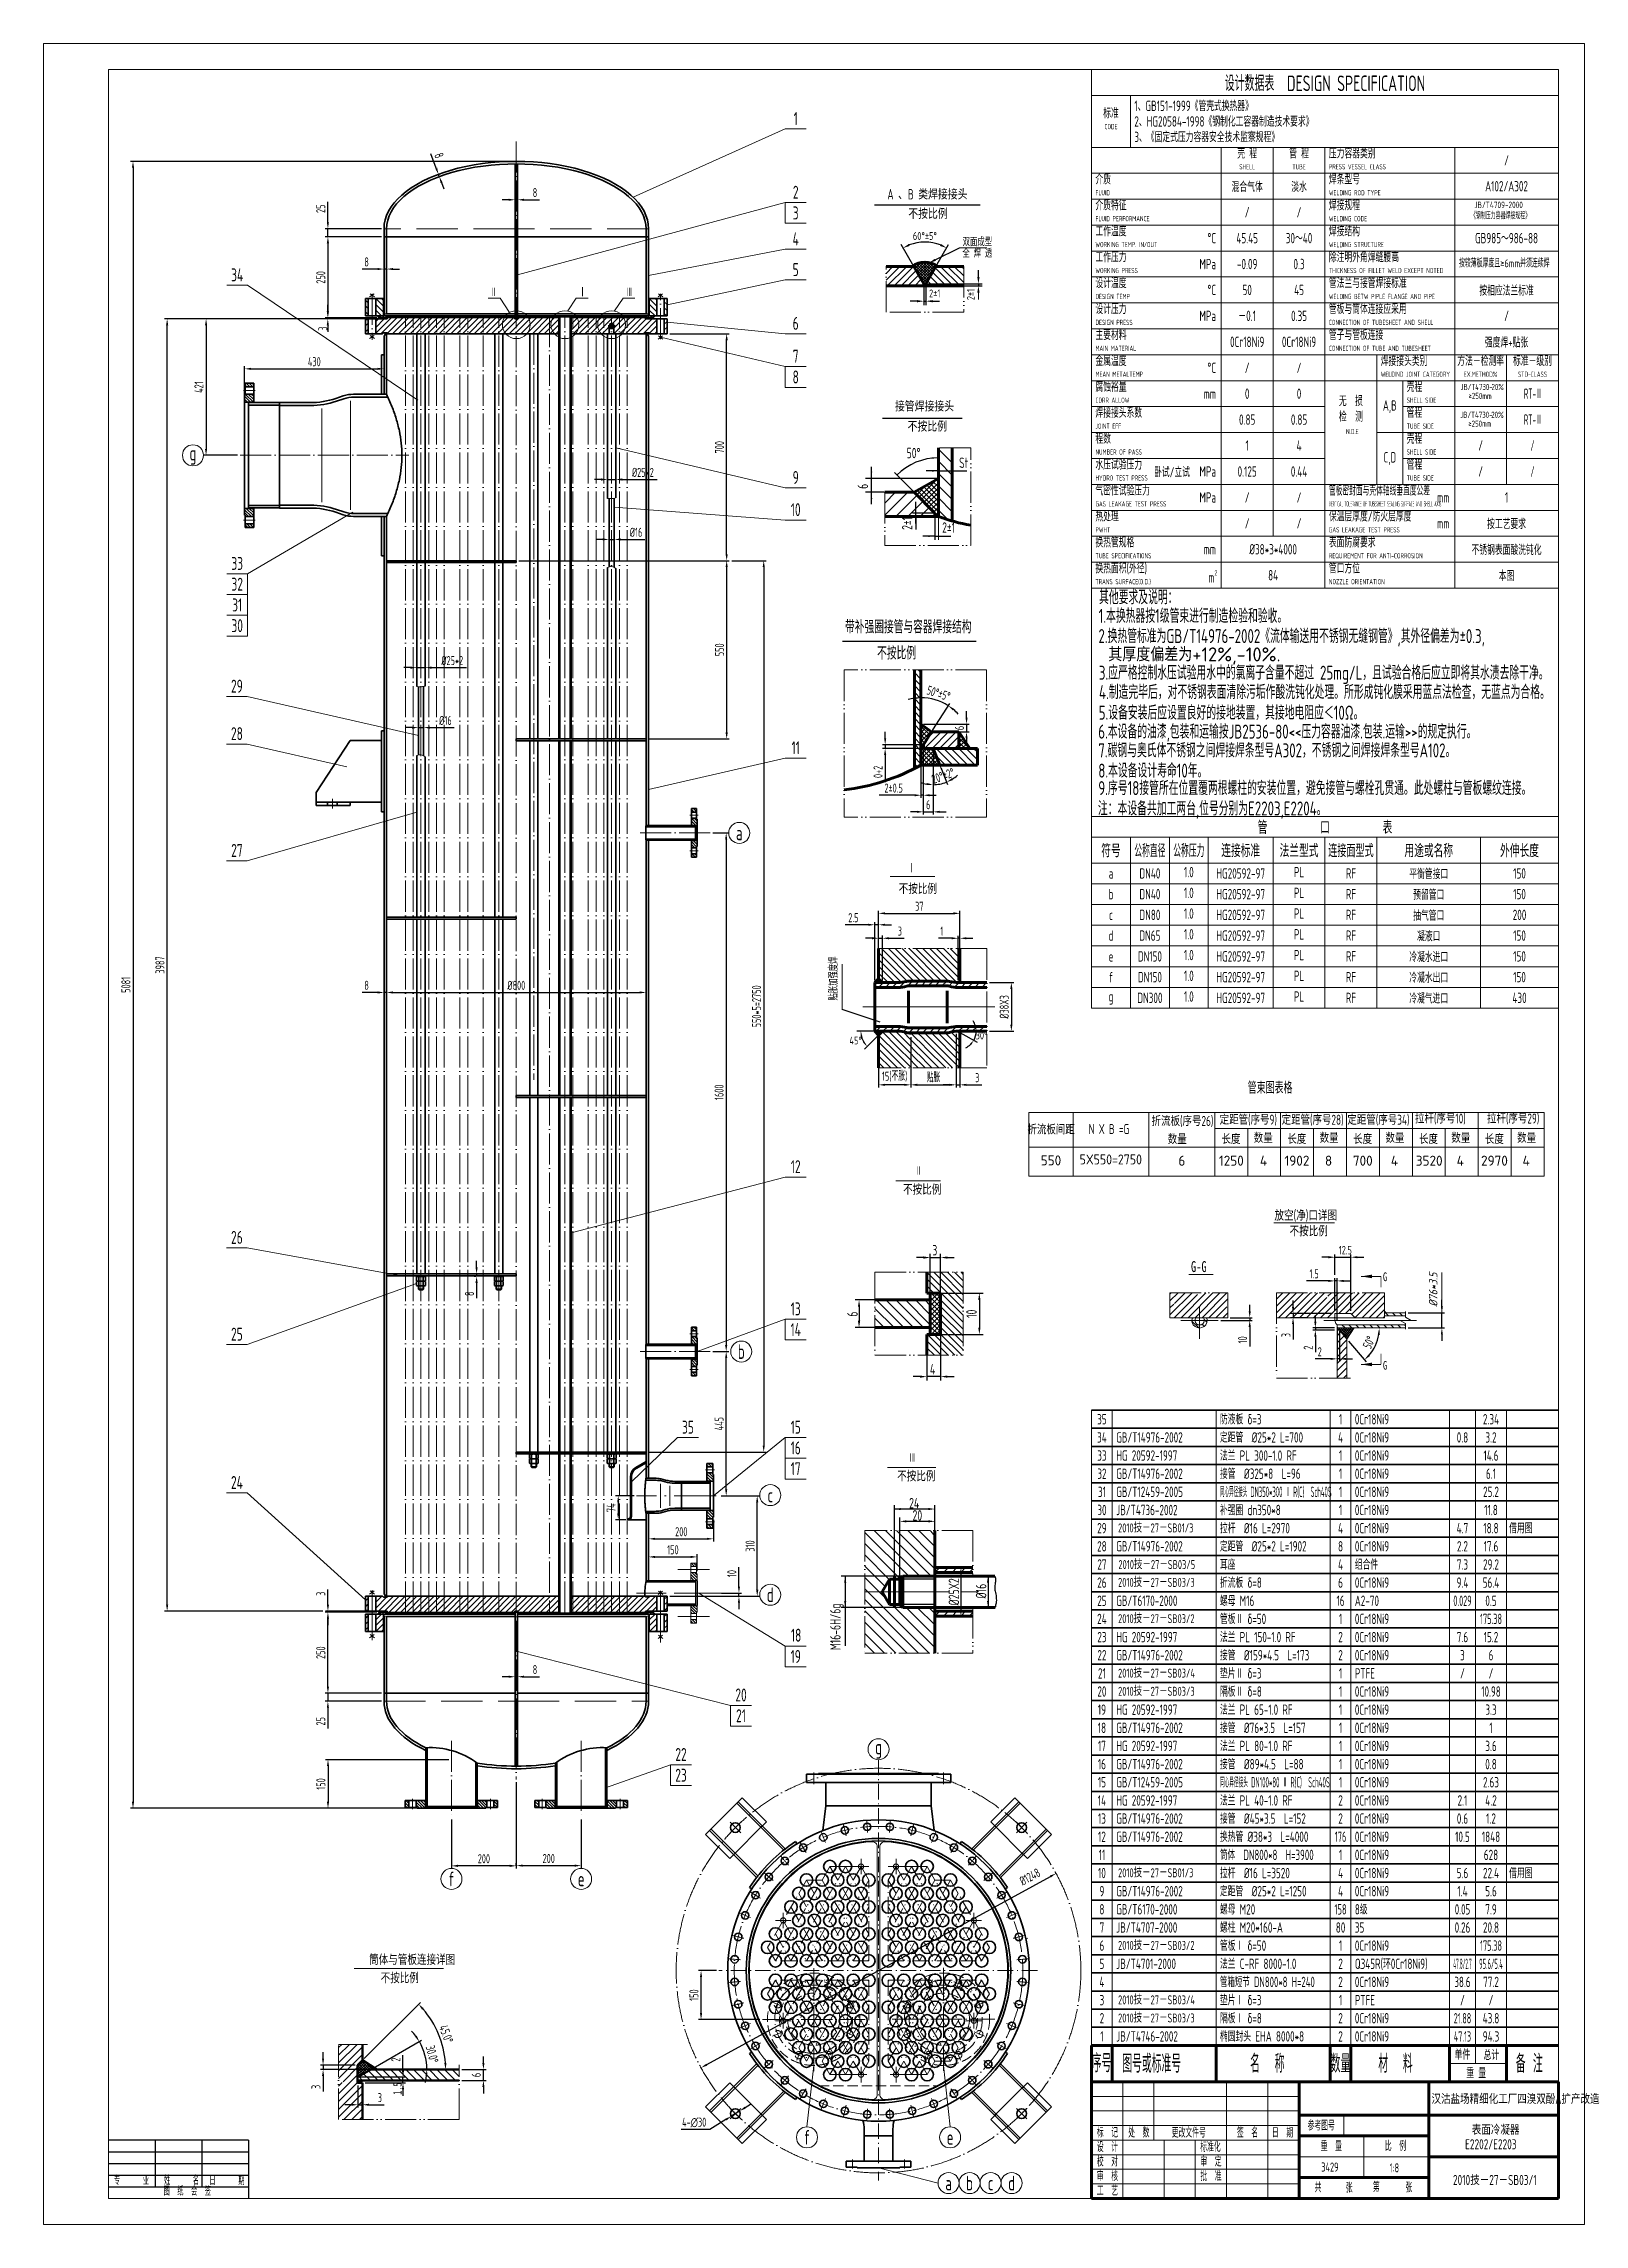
# Model space of a CAD drawing. Header units: millimetres. Extents: x -1140 to 3612, y -5124 to 1604.
import ezdxf
from ezdxf.enums import TextEntityAlignment as Align

# ---------------------------------------------------------------- set-up
doc = ezdxf.new("R2010")
doc.units = ezdxf.units.MM
doc.header["$LTSCALE"] = 4
for name, pattern in [('ACAD_ISO02W100', [11, 8, -3]), ('ACAD_ISO04W100', [30, 24, -3, 0, -3]), ('ACAD_ISO05W100', [33, 24, -3, 0, -3, 0, -3]), ('ACAD_ISO10W100', [18.7, 12, -3, 0.7, -3]), ('ACAD_ISO12W100', [22.4, 12, -3, 0.7, -3, 0.7, -3]), ('CENTER', [2, 1.25, -0.25, 0.25, -0.25])]:
    doc.linetypes.add(name, pattern=pattern)
for name, color, linetype, lineweight in [('1', 3, 'Continuous', 50), ('2', 4, 'Continuous', 25), ('A 粗实线', 1, 'Continuous', 60), ('B 细实线', 7, 'Continuous', 30), ('中心线', 1, 'ACAD_ISO04W100', 18), ('中粗线', 3, 'Continuous', 35), ('双点划线', 5, 'ACAD_ISO05W100', 18), ('标注', 7, 'Continuous', 18), ('标注层', 7, 'Continuous', 18), ('粗实线', 4, 'Continuous', 70), ('细实线', 7, 'Continuous', 18), ('虚线', 2, 'ACAD_ISO02W100', 18)]:
    doc.layers.add(name, color=color, linetype=linetype, lineweight=lineweight)
doc.layers.add('DIM', color=2, linetype='Continuous')
doc.layers.add('X', color=3, linetype='Continuous')
doc.styles.add('GB', font='gbeitc.shx', dxfattribs={"bigfont": 'gbcbig.shx'})
doc.styles.add('HGCAD', font='gbenor.shx', dxfattribs={"width": 0.75, "bigfont": 'gbcbig.shx'})
doc.styles.add('HZ', font='Tssdeng.shx', dxfattribs={"bigfont": 'hztxt.shx'})
doc.styles.add('HZTXT', font='Tssdeng.shx', dxfattribs={"bigfont": 'hztxt.shx'})
doc.styles.get("Standard").update_dxf_attribs({"font": 'SIMFANG.TTF'})
doc.styles.add('TXT', font='Tssdeng.shx', dxfattribs={"bigfont": 'hztxt.shx'})
doc.dimstyles.new('GB$0', dxfattribs={"dimtxt": 3.5, "dimasz": 2.5, "dimexe": 2.25, "dimexo": 2, "dimtad": 1, "dimdec": 0, "dimtxsty": 'GB', "dimcen": 2.5, "dimadec": 0, "dimazin": 0, "dimtfac": 1, "dimtdec": 0, "dimtmove": 0, "dimatfit": 3, "dimfxl": 0, "dimarcsym": 0})
doc.dimstyles.new('GB$2', dxfattribs={"dimtxt": 3.5, "dimasz": 2.5, "dimexe": 2.25, "dimexo": 2, "dimtad": 1, "dimdec": 0, "dimtxsty": 'GB', "dimcen": 2.5, "dimadec": 0, "dimazin": 0, "dimtfac": 1, "dimtdec": 0, "dimtmove": 0, "dimatfit": 3, "dimfxl": 0, "dimarcsym": 0})
doc.dimstyles.new('HGCAD$0', dxfattribs={"dimscale": 8, "dimtxt": 3.5, "dimasz": 2.5, "dimexe": 1, "dimexo": 1, "dimgap": 1, "dimtad": 1, "dimdec": 1, "dimdsep": 46, "dimtxsty": 'HGCAD', "dimcen": 0, "dimadec": 1, "dimazin": 0, "dimtfac": 1, "dimtdec": 1, "dimtmove": 0, "dimatfit": 1, "dimfxl": 0, "dimarcsym": 0})
doc.dimstyles.new('HGCAD$2', dxfattribs={"dimscale": 8, "dimtxt": 3.5, "dimasz": 2.5, "dimexe": 1, "dimexo": 1, "dimgap": 1, "dimtad": 2, "dimtih": 1, "dimdec": 1, "dimdsep": 46, "dimtxsty": 'HGCAD', "dimcen": 0, "dimadec": 0, "dimazin": 0, "dimtfac": 1, "dimtdec": 1, "dimtmove": 0, "dimatfit": 1, "dimfxl": 0, "dimarcsym": 0})
doc.dimstyles.new('HGCAD$3', dxfattribs={"dimscale": 8, "dimtxt": 3.5, "dimasz": 2.5, "dimexe": 1, "dimexo": 1, "dimgap": 1, "dimtad": 1, "dimtoh": 1, "dimdec": 1, "dimdsep": 46, "dimtxsty": 'HGCAD', "dimcen": 0, "dimadec": 1, "dimazin": 0, "dimtfac": 1, "dimtdec": 1, "dimtmove": 0, "dimatfit": 1, "dimfxl": 0, "dimarcsym": 0})
pattern_1 = [(315, (3e-12, -2477.64), (-8.980256, -8.980256), [])]
pattern_2 = [(135, (0, 13.331), (-4.490128, -4.490128), [])]

msp = doc.modelspace()

# ---------------------------------------------------------------- texts
at = {"color": 7, "linetype": 'Continuous', "lineweight": 18, "style": 'HGCAD', "width": 0.75}
for s, p in [('专      业', (-923.25, -5002.06)), ('姓      名', (-768.69, -5001.85)), ('日      期', (-628.76, -5002.35)), ('图  纸  会  签', (-769.93, -5035))]:
    msp.add_text(s, height=25.2, dxfattribs=at).set_placement(p)
at = {"char_height": 19.2, "width": 33.7292, "attachment_point": 1, "style": 'HGCAD'}
for s, insert in [('JB/T4730-', (3229.82, 554.13)), ('20%', (3325.49, 554.13)), ('≥250mm', (3254.55, 526.57)), ('JB/T4730-', (3229.12, 468.33)), ('≥250mm', (3253.85, 440.78)), ('20%', (3324.78, 468.33))]:
    msp.add_mtext(s, dxfattribs=dict(at, insert=insert))
at = {"layer": 'X', "style": 'HZ'}
for s, width, p in [('折流板间距', 0.7, (1967.22, -1761.4)), ('  N X B =G', 0.7, (2132.43, -1760.26)), ('折流板(序号26)', 0.7, (2372.46, -1735.31)), ('定距管(序号9)', 0.7, (2575.39, -1731.1)), ('定距管(序号28)', 0.7, (2773.67, -1731.7)), ('定距管(序号34)', 0.7, (2976.75, -1731.7)), ('拉杆(序号10)', 0.7, (3167.79, -1727.75)), ('拉杆(序号29)', 0.7, (3392.32, -1727.75)), ('数量', 0.7, (2356.11, -1791.46)), ('长度', 0.7, (2521.94, -1790.91)), ('数量', 0.7, (2621.5, -1787.43)), ('长度', 0.7, (2725.02, -1790.91)), ('数量', 0.7, (2824.58, -1787.43)), ('长度', 0.7, (2928.11, -1790.91)), ('数量', 0.7, (3027.66, -1787.43)), ('长度', 0.7, (3131.19, -1790.91)), ('数量', 0.7, (3230.74, -1787.43)), ('长度', 0.7, (3334.27, -1790.91)), ('数量', 0.7, (3433.82, -1787.43)), ('5X550=2750', 0.9, (2151.32, -1854.1))]:
    msp.add_text(s, height=30.914, dxfattribs=dict(at, width=width)).set_placement(p, align=Align.CENTER)
for s, height, p in [('550', 30.914, (1966.86, -1857.04)), ('6', 30.91, (2370.48, -1857.91)), ('1250', 30.914, (2523.16, -1857.91)), ('4', 30.91, (2622.36, -1857.91)), ('1902', 30.914, (2725.39, -1857.91)), ('8', 30.91, (2823.03, -1857.91)), ('700', 30.914, (2928.47, -1857.91)), ('4', 30.91, (3026.11, -1857.91)), ('3520', 30.914, (3133.31, -1857.92)), ('4', 30.91, (3229.19, -1857.91)), ('2970', 30.914, (3334.63, -1857.91)), ('4', 30.91, (3432.27, -1857.91))]:
    msp.add_text(s, height=height, dxfattribs=at).set_placement(p, align=Align.CENTER)
at = {"layer": '标注', "color": 3, "ltscale": 8, "style": 'HGCAD', "width": 0.75}
for s, p in [('1', (1179.5, 1372.48)), ('2', (1179.5, 1145.44)), ('3', (1179.5, 1081.44)), ('4', (1179.5, 1001.43)), ('34', (-543.07, 890.37)), ('5', (1179.5, 906.67)), ('6', (1179.5, 740.9)), ('7', (1179.5, 639.44)), ('8', (1179.5, 575.44)), ('9', (1179.5, 265.39)), ('10', (1179.5, 166.07)), ('33', (-543.07, 0.17)), ('32', (-543.07, -63.83)), ('31', (-543.07, -127.83)), ('30', (-543.07, -191.83)), ('29', (-543.93, -378.53)), ('28', (-543.93, -524.92)), ('11', (1179.5, -568.52)), ('27', (-543.93, -885.21)), ('12', (1179.5, -1860.91)), ('26', (-543.93, -2079.04)), ('13', (1179.5, -2299.64)), ('14', (1179.5, -2363.64)), ('25', (-543.93, -2377.69)), ('35', (847.3, -2664.6)), ('15', (1179.5, -2664.6)), ('16', (1179.5, -2728.6)), ('24', (-543.93, -2835.18)), ('17', (1179.5, -2792.6)), ('18', (1180.74, -3306.39)), ('19', (1179.5, -3372.02)), ('20', (1010.88, -3490.81)), ('21', (1010.88, -3554.81)), ('22', (825.79, -3674.32)), ('23', (825.79, -3738.32))]:
    msp.add_text(s, height=40, dxfattribs=at).set_placement(p, align=Align.MIDDLE)
at = {"layer": '标注', "ltscale": 5, "width": 0.7}
for s, height, style, p in [('A 、B 类焊接接头', 32.135, 'HZTXT', (1585.67, 1140.62)), ('60%%d%%p5%%D', 24, 'TXT', (1577.92, 1010.36)), ('接管焊接接头', 32.135, 'HZTXT', (1576.78, 486.57))]:
    msp.add_text(s, height=height, dxfattribs=dict(at, style=style)).set_placement(p, align=Align.MIDDLE)
at = {"layer": '标注', "ltscale": 5, "style": 'HZTXT', "width": 0.7}
for s, height, p in [('不按比例', 32.135, (1526.71, 1079.07)), ('全 焊 透', 24.054, (1693.53, 956.24)), ('双面成型', 24.054, (1694.5, 991.31)), ('不按比例', 32.135, (1524.59, 422.92))]:
    msp.add_text(s, height=height, dxfattribs=at).set_placement(p, align=Align.MIDDLE_LEFT)
at = {"layer": '标注', "ltscale": 6, "style": 'HZTXT', "width": 0.7}
for p in [(521.75, 837.71), (1536.24, -939.5)]:
    msp.add_text('Ⅰ', height=32.39, dxfattribs=at).set_placement(p, align=Align.MIDDLE)
at = {"layer": '标注', "ltscale": 5, "style": 'TXT', "width": 0.7}
msp.add_text('2%%p1', height=24, dxfattribs=at).set_placement((1608.25, 833.39), align=Align.MIDDLE_CENTER)
msp.add_text('2%%p1', height=24, rotation=90, dxfattribs=at).set_placement((1719.59, 829.82), align=Align.MIDDLE_CENTER)
at = {"layer": '标注', "color": 3, "ltscale": 6, "style": 'HGCAD', "width": 0.75}
for s, p in [('g', (-679.46, 333.68)), ('a', (1005.45, -831.32)), ('b', (1011.65, -2431.32)), ('c', (1101.12, -2874.31)), ('d', (1101.01, -3181.66)), ('g', (1434.94, -3658.18)), ('f', (117.78, -4058.36)), ('e', (517.78, -4058.36)), ('f', (1214.32, -4855.52)), ('e', (1655.56, -4855.52)), ('b', (1715.79, -4996.6)), ('d', (1845.4, -4996.6)), ('a', (1650.98, -4996.6)), ('c', (1780.6, -4996.6))]:
    msp.add_text(s, height=45, dxfattribs=at).set_placement(p, align=Align.MIDDLE)
at = {"layer": '标注', "ltscale": 5, "style": 'HZTXT', "width": 0.7}
msp.add_text('50%%d', height=32.135, dxfattribs=at).set_placement((1543.05, 324.7), align=Align.CENTER)
for s, p in [('St', (1683.48, 294.86)), ('2%%p1', (1631.23, 94.79))]:
    msp.add_text(s, height=32.135, dxfattribs=at).set_placement(p)
msp.add_text('6', height=32.14, rotation=90, dxfattribs=at).set_placement((1402.62, 238.06), align=Align.CENTER)
msp.add_text('2%%p1', height=32.135, rotation=90, dxfattribs=at).set_placement((1539.51, 103.76))
at = {"layer": '标注', "ltscale": 6, "style": 'HZTXT', "width": 0.7}
for s, height, p in [('其他要求及说明：', 43.19, (2115.13, -125.76)), ('1.本换热器按1级管束进行制造检验和验收。', 43.1901, (2113.89, -183.29)), ('2.换热管标准为GB/T14976-2002《流体输送用不锈钢无缝钢管》,其外径偏差为%%P0.3,', 43.1901, (2113.27, -245.57)), ('3.应严格控制水压试验用水中的氯离子含量不超过 25mg/L，且试验合格后应立即将其水渍去除干净。', 43.1901, (2114.56, -358.63)), ('4.制造完毕后，对不锈钢表面清除污垢作酸洗钝化处理。所形成钝化膜采用蓝点法检查，无蓝点为合格。', 43.1901, (2114.92, -418.31)), ('5.设备安装后应设置良好的接地装置，其接地电阻应＜10Ω。', 43.1901, (2114.05, -481.9)), ('6.本设备的油漆,包装和运输按JB2536-80<<压力容器油漆.包装.运输>>的规定执行。', 43.1901, (2112.75, -540.29)), ('7.碳钢与奥氏体不锈钢之间焊接焊条型号A302，不锈钢之间焊接焊条型号A102。', 43.1901, (2112.75, -598.24)), ('9.序号18接管所在位置覆两根螺柱的安装位置，避免接管与螺栓孔贯通。此处螺柱与管板螺纹连接。', 43.1901, (2112.75, -714.53)), ('8.本设备设计寿命10年。', 43.1901, (2112.75, -660.63)), ('注：本设备共加工两台,位号分别为E2203,E2204。', 43.1901, (2111.53, -777.39)), ('放空(净)口详图', 32.393, (2656.05, -2027.44)), ('不按比例', 32.393, (2702.73, -2075.93)), ('筒体与管板连接详图', 32.393, (-136.09, -4323.57)), ('不按比例', 32.393, (-100.66, -4380.14))]:
    msp.add_text(s, height=height, dxfattribs=at).set_placement(p)
for s, height, p in [('不按比例', 32.393, (1497.12, -1003.74)), ('不按比例', 32.393, (1510.71, -1931.44)), ('不按比例', 32.393, (1492.52, -2815.65)), ('2010技－27－SB01/3', 27.6416, (2173.75, -2975.4)), ('2010技－27－SB03/5', 27.6416, (2174.77, -3088.46)), ('2010技－27－SB03/3', 27.6416, (2173.75, -3143.4)), ('2010技－27－SB03/2', 27.6416, (2173.75, -3255.4)), ('2010技－27－SB03/4', 27.6416, (2173.75, -3423.4)), ('2010技－27－SB03/3', 27.6416, (2173.75, -3479.4)), ('2010技－27－SB01/3', 27.6416, (2173.75, -4039.4)), ('2010技－27－SB03/2', 27.6416, (2173.75, -4263.4)), ('2010技－27－SB03/4', 27.6416, (2173.75, -4431.4)), ('2010技－27－SB03/3', 27.6416, (2173.75, -4487.4)), ('汉沽盐场精细化工厂四溴双酚A扩产改造', 31.0968, (3140.39, -4737.05)), ('表面冷凝器', 31.097, (3264.77, -4832.24)), ('E2202/E2203', 31.0968, (3244.05, -4876.9)), ('2010技－27－SB03/1', 31.0968, (3206.75, -4987.08))]:
    msp.add_text(s, height=height, dxfattribs=at).set_placement(p, align=Align.MIDDLE_LEFT)
msp.add_text('贴胀加强度焊', height=24, rotation=90, dxfattribs=at).set_placement((1296.89, -1348.47), align=Align.MIDDLE_LEFT)
at = {"layer": '标注', "ltscale": 6, "width": 0.7}
for s, height, style, p in [('45%%d', 24, 'TXT', (1364.36, -1471.74)), ('30%%d', 24, 'TXT', (1752.77, -1456.07)), ('3', 32.39, 'HZTXT', (1608.53, -2118.68)), ('4', 32.39, 'HZTXT', (1601.65, -2485.75)), ('24', 32.393, 'HZTXT', (1544.95, -2898.84)), ('20', 32.393, 'HZTXT', (1554.72, -2936.76))]:
    msp.add_text(s, height=height, dxfattribs=dict(at, style=style)).set_placement(p, align=Align.MIDDLE_CENTER)
at = {"layer": '标注', "ltscale": 5, "width": 0.7}
for s, height, p in [('G-G', 33.75, (2398.63, -2185.99)), ('G', 27, (2990.75, -2213.95)), ('G', 27, (2990.75, -2487.26))]:
    msp.add_text(s, height=height, dxfattribs=at).set_placement(p)
at = {"layer": '标注', "ltscale": 6, "style": 'HZTXT', "width": 0.7}
for s, height, p in [('6', 32.39, (1354.51, -2315.69)), ('10', 32.393, (1721.91, -2314.77)), ('%%C25X2', 32.393, (1667.42, -3172.5)), ('%%c16', 32.393, (1751.26, -3170.37)), ('M16-6H/6g', 32.393, (1301.84, -3280.66))]:
    msp.add_text(s, height=height, rotation=90, dxfattribs=at).set_placement(p, align=Align.MIDDLE_CENTER)
at = {"layer": '标注', "ltscale": 6, "width": 0.7}
msp.add_text('1.5', height=26.25, rotation=90, dxfattribs=at).set_placement((-35.89, -4724.13))
at = {"layer": '标注', "ltscale": 20, "char_height": 40, "attachment_point": 1, "style": 'HGCAD'}
for s, insert, width in [('带补强圈接管与容器焊接结构', (1331.69, -175.53), 813.773), ('不按比例', (1430.6, -256.4), 236.0468)]:
    msp.add_mtext(s, dxfattribs=dict(at, insert=insert, width=width))
at = {"layer": '标注', "ltscale": 6, "insert": (2143.52, -258.86), "char_height": 43.1901, "width": 873.2298, "attachment_point": 1, "style": 'HZTXT'}
msp.add_mtext('其厚度偏差为+12%,-10%.', dxfattribs=at)
at = {"layer": '标注', "insert": (2573.67, -1598.9), "char_height": 36.802, "width": 141.257, "attachment_point": 1, "style": 'HGCAD'}
msp.add_mtext('管束图表格', dxfattribs=at)
at = {"layer": '标注', "ltscale": 8, "insert": (2874.67, -2118.27), "char_height": 26.25, "attachment_point": 5, "style": 'HGCAD'}
msp.add_mtext('12.5', dxfattribs=at)
at = {"layer": '标注', "ltscale": 5, "insert": (3145.68, -2240.6), "char_height": 26.25, "attachment_point": 5, "rotation": 90, "style": 'GB'}
msp.add_mtext('%%C76*3.5', dxfattribs=at)
at = {"layer": '细实线', "ltscale": 6, "style": 'HGCAD', "width": 0.75}
for p in [(248.26, 836.54), (1557.87, -1873.85)]:
    msp.add_text('Ⅱ', height=25, dxfattribs=at).set_placement(p, align=Align.MIDDLE)
for p in [(666.3, 836.83), (1538.82, -2759.23)]:
    msp.add_text('Ⅲ', height=25, rotation=360, dxfattribs=at).set_placement(p, align=Align.MIDDLE)
at = {"layer": '细实线', "attachment_point": 1, "style": 'HGCAD'}
for s, insert, char_height, width in [(' JB/T4709-2000\\P《钢制压力容器焊接规程》', (3262.27, 1116.47), 20.25, 350.8313), ('按较薄板厚度且≥6mm并须连续焊', (3225.06, 938.17), 24.3, 420.9975)]:
    msp.add_mtext(s, dxfattribs=dict(at, insert=insert, char_height=char_height, width=width))

# ---------------------------------------------------------------- blocks, each defined once
blk = doc.blocks.new('*D2')
at = {"layer": 'Defpoints', "color": 0}
for p in [(782.8, 708.7), (966.5, 708.7), (317.8, 8.7)]:
    blk.add_point(p, dxfattribs=at)
at = {"layer": '标注', "color": 0, "lineweight": -2}
for p, q in [((790.8, 708.7), (974.5, 708.7)), ((966.5, 28.7), (966.5, 688.7)), ((325.8, 8.7), (974.5, 8.7))]:
    blk.add_line(p, q, dxfattribs=at)
at = {"layer": '标注', "color": 0}
for points in [[(963.2, 688.7), (969.9, 688.7), (966.5, 708.7)], [(963.2, 28.7), (969.9, 28.7), (966.5, 8.7)]]:
    blk.add_solid(points, dxfattribs=at)
at = {"layer": '标注', "color": 0, "insert": (944.5, 358.7), "char_height": 28, "attachment_point": 5, "rotation": 90, "style": 'HGCAD'}
blk.add_mtext('700', dxfattribs=at)
blk = doc.blocks.new('*D3')
at = {"layer": 'Defpoints', "color": 0}
for p in [(15.8, -506.3), (31.8, -506.3), (31.8, -506.3)]:
    blk.add_point(p, dxfattribs=at)
at = {"layer": '标注', "color": 0, "lineweight": -2}
for p, q in [((-4.2, -506.3), (-24.2, -506.3)), ((15.8, -506.3), (31.8, -506.3)), ((51.8, -506.3), (126.6, -506.3))]:
    blk.add_line(p, q, dxfattribs=at)
at = {"layer": '标注', "color": 0}
for points in [[(-4.2, -503), (-4.2, -509.7), (15.8, -506.3)], [(51.8, -503), (51.8, -509.7), (31.8, -506.3)]]:
    blk.add_solid(points, dxfattribs=at)
at = {"layer": '标注', "color": 0, "insert": (99.2, -484.3), "char_height": 28, "attachment_point": 5, "style": 'HGCAD'}
blk.add_mtext('%%C16', dxfattribs=at)
blk = doc.blocks.new('HGCAD#HGTFTK~A1Z~HGCAD图框')
at = {"layer": '细实线', "color": 7}
blk.add_lwpolyline([(10, -10), (-584, -10), (-584, 831), (10, 831)], close=True, dxfattribs=at)
at = {"layer": '细实线', "color": 2}
blk.add_lwpolyline([(0, 0), (-559, 0), (-559, 821), (0, 821)], close=True, dxfattribs=at)
blk = doc.blocks.new('HGCAD#HGTFBTL~HGCAD标题栏')
at = {"color": 4, "linetype": 'Continuous', "lineweight": 70}
for p, q in [((-180, 0), (-180, 45)), ((-180, 45), (0, 45)), ((-100, 45), (-100, 0)), ((-50, 0), (-50, 45)), ((0, 32.14), (-100, 32.14)), ((-50, 24.11), (-100, 24.11)), ((-50, 16.07), (0, 16.07)), ((0, 0), (-180, 0)), ((-50, 8.04), (-100, 8.04))]:
    blk.add_line(p, q, dxfattribs=at)
at = {"color": 7, "linetype": 'Continuous', "lineweight": 18}
for p, q in [((-168, 45), (-168, 0)), ((-156, 22.5), (-156, 45)), ((-128, 0), (-128, 45)), ((-112, 45), (-112, 0)), ((-180, 39.38), (-100, 39.38)), ((-100, 33.75), (-180, 33.75)), ((-180, 28.12), (-100, 28.12)), ((-82.78, 32.14), (-82.78, 24.11)), ((-100, 22.5), (-180, 22.5)), ((-180, 16.88), (-100, 16.88)), ((-152, 0), (-152, 22.5)), ((-140, 22.5), (-140, 0)), ((-75, 24.11), (-75, 8.04)), ((-100, 11.25), (-180, 11.25)), ((-100, 16.07), (-50, 16.07)), ((-180, 5.62), (-100, 5.62))]:
    blk.add_line(p, q, dxfattribs=at)
at = {"color": 4, "linetype": 'Continuous', "lineweight": 60}
blk.add_line((0, 0), (0, 45), dxfattribs=at)
at = {"color": 7, "linetype": 'Continuous', "lineweight": 18, "style": 'HGCAD', "width": 0.75}
for s, p in [('标  记', (-177.97, 23.53)), ('处  数', (-165.87, 23.5)), ('更改文件号', (-149.08, 23.5)), ('签  名', (-123.98, 23.5)), ('日  期', (-110.47, 23.5)), ('参考图号', (-96.71, 26.25)), ('设  计', (-177.97, 17.98)), ('标准化', (-138.09, 17.98)), ('重  量', (-91.64, 18.33)), ('比  例', (-66.93, 18.33)), ('校  对', (-177.97, 12.36)), ('审  核', (-177.97, 6.73)), ('批  准', (-138.05, 6.73)), ('审  定', (-138.05, 12.36)), ('工  艺', (-177.97, 1.11)), ('共', (-94, 2.4)), ('张', (-81.97, 2.26)), ('第', (-71.56, 2.52)), ('张', (-58.98, 2.36))]:
    blk.add_text(s, height=3.5, dxfattribs=at).set_placement(p)
at = {"color": 7, "linetype": 'Continuous', "lineweight": 18, "style": 'HGCAD', "width": 0.75, "flags": 8}
for tag, height, p in [('MATERIAL', 6, (-77.04, 38.61)), ('DRAW_NAME', 7, (-24.97, 23.88)), ('WEIGHT', 3.5, (-88.1, 12.11)), ('SCALE', 3.5, (-63.24, 11.8)), ('DRAW_NO', 6, (-24.94, 8.04)), ('SUM', 3.5, (-86.95, 4)), ('PAGE', 3.5, (-64.21, 4.14))]:
    blk.add_attdef(tag, text='', height=height, dxfattribs=at).set_placement(p, align=Align.MIDDLE_CENTER)
blk = doc.blocks.new('HGCAD设计数据表-换热器')
at = {"color": 4, "linetype": 'Continuous'}
for p, q in [((-180, 0), (-180, -200)), ((-180, -10), (0, -10)), ((-180, -30), (0, -30)), ((-90, -30), (-90, -200)), ((-180, -200), (0, -200))]:
    blk.add_line(p, q, dxfattribs=at)
at = {"color": 7, "linetype": 'Continuous'}
for p, q in [((-165, -10), (-165, -30)), ((-130, -30), (-130, -200)), ((-110, -30), (-110, -180)), ((-40, -30), (-40, -200)), ((-180, -40), (0, -40)), ((-180, -50), (0, -50)), ((-180, -60), (0, -60)), ((-180, -70), (0, -70)), ((-180, -80), (0, -80)), ((-180, -90), (0, -90)), ((-180, -100), (0, -100)), ((-180, -110), (0, -110)), ((-70, -110), (-70, -160)), ((-20, -110), (-20, -160)), ((-180, -120), (0, -120)), ((-70, -120), (0, -120)), ((-60, -120), (-60, -160)), ((-180, -130), (-90, -130)), ((-60, -130), (0, -130)), ((-180, -140), (-90, -140)), ((-70, -140), (0, -140)), ((-180, -150), (-90, -150)), ((-180, -150), (-90, -150)), ((-60, -150), (0, -150)), ((-180, -160), (-90, -160)), ((-180, -160), (0, -160)), ((-180, -170), (0, -170)), ((-180, -180), (0, -180)), ((-180, -190), (0, -190))]:
    blk.add_line(p, q, dxfattribs=at)
at = {"color": 7, "linetype": 'Continuous', "style": 'HGCAD', "width": 0.75}
for s, height, p in [('设计数据表  DESIGN SPECIFICATION', 6, (-90, -5)), ('A,B', 4, (-65, -130)), ('C,D', 4, (-65, -150))]:
    blk.add_text(s, height=height, dxfattribs=at).set_placement(p, align=Align.MIDDLE)
for s, p in [('标准', (-172.5, -20)), ('方法－检测率', (-30, -115.5)), ('标准－级别', (-10, -115.5)), ('无  损', (-80, -131)), ('检  测', (-80, -137))]:
    blk.add_text(s, height=4, dxfattribs=at).set_placement(p, align=Align.BOTTOM_CENTER)
for s, p in [('CODE', (-172.5, -21)), ('EX.METHOD%%%', (-30, -116.5)), ('STD-CLASS', (-10, -116.5)), ('N.D.E', (-79.46, -138.6))]:
    blk.add_text(s, height=2, dxfattribs=at).set_placement(p, align=Align.TOP_CENTER)
at = {"color": 7, "linetype": 'Continuous', "style": 'HGCAD'}
for s, width, p in [('压力容器类别', 0.75, (-88.5, -35.5)), ('介质', 0.75, (-178.5, -45.5)), ('焊条型号', 0.75, (-88.5, -45.5)), ('介质特征', 0.75, (-178.5, -55.5)), ('焊接规程', 0.75, (-88.5, -55.5)), ('工作温度', 0.75, (-178.5, -65.5)), ('焊接结构', 0.75, (-88.5, -65.5)), ('工作压力', 0.75, (-178.5, -75.5)), ('除注明外角焊缝腰高', 0.75, (-88.5, -75.5)), ('设计温度', 0.75, (-178.5, -85.5)), ('管法兰与接管焊接标准', 0.75, (-88.5, -85.5)), ('设计压力', 0.75, (-178.5, -95.5)), ('管板与筒体连接应采用', 0.75, (-88.5, -95.5)), ('主要材料', 0.75, (-178.5, -105.5)), ('管子与管板连接', 0.75, (-88.5, -105.5)), ('金属温度', 0.75, (-178.5, -115.5)), ('焊接接头类别', 0.75, (-68.5, -115.5)), ('腐蚀裕量', 0.75, (-178.5, -125.5)), ('壳程', 0.75, (-58.5, -125.5)), ('焊接接头系数', 0.75, (-178.5, -135.5)), ('管程', 0.75, (-58.5, -135.5)), ('程数', 0.75, (-178.5, -145.5)), ('壳程', 0.75, (-58.5, -145.5)), ('水压试验压力', 0.75, (-178.5, -155.5)), ('管程', 0.75, (-58.5, -155.5)), ('气密性试验压力', 0.75, (-178.5, -165.5)), ('管板密封面与壳体轴线垂直度公差', 0.65, (-88.5, -165.5)), ('热处理', 0.75, (-178.5, -175.5)), ('保温层厚度/防火层厚度', 0.75, (-88.5, -175.5)), ('换热管规格', 0.75, (-178.5, -185.5)), ('表面防腐要求', 0.75, (-88.5, -185.5)), ('换热面积(外径)', 0.75, (-178.5, -195.5)), ('管口方位', 0.75, (-88.5, -195.5))]:
    blk.add_text(s, height=4, dxfattribs=dict(at, width=width)).set_placement(p, align=Align.BOTTOM_LEFT)
for s, width, p in [('PRESS VESSEL CLASS', 0.75, (-88.5, -36.5)), ('FLUID', 0.75, (-178.5, -46.5)), ('WELDING ROD TYPE', 0.75, (-88.5, -46.5)), ('FLUID PERFORMANCE', 0.75, (-178.5, -56.5)), ('WELDING CODE', 0.75, (-88.5, -56.5)), ('WORKING TEMP. IN/OUT', 0.75, (-178.5, -66.5)), ('WELDING STRUCTURE', 0.75, (-88.5, -66.5)), ('WORKING PRESS', 0.75, (-178.5, -76.5)), ('THICKNESS OF FILLET WELD EXCEPT NOTED', 0.75, (-88.5, -76.5)), ('DESIGN TEMP', 0.75, (-178.5, -86.5)), ('WELDING BETW PIPLE FLANGE AND PIPE', 0.75, (-88.5, -86.5)), ('DESIGN PRESS', 0.75, (-178.5, -96.5)), ('CONNECTION OF TUBESHEET AND SHELL', 0.75, (-88.5, -96.5)), ('MAIN MATERIAL', 0.75, (-178.5, -106.5)), ('CONNECTION OF TUBE AND TUBESHEET', 0.75, (-88.5, -106.5)), ('MEAN METALTEMP ', 0.75, (-178.5, -116.5)), ('WELDIND JOINT CATEGORY', 0.75, (-68.5, -116.5)), ('CORR ALLOW', 0.75, (-178.5, -126.5)), ('SHELL SIDE', 0.75, (-58.5, -126.5)), ('JOINT EFF', 0.75, (-178.5, -136.5)), ('TUBE SIDE', 0.75, (-58.5, -136.5)), ('NUMBER OF PASS ', 0.75, (-178.5, -146.5)), ('SHELL SIDE', 0.75, (-58.5, -146.5)), ('HYDRO TEST PRESS', 0.75, (-178.5, -156.5)), ('TUBE SIDE', 0.75, (-58.5, -156.5)), ('GAS LEAKAGE TEST PRESS', 0.75, (-178.5, -166.5)), ('VERTICAL TOLERANCE OF TUBESHEET SEALING SURFACE AND SHELL AXIS  ', 0.435, (-88.5, -166.5)), ('PWHT', 0.75, (-178.5, -176.5)), ('GAS LEAKAGE TEST PRESS', 0.75, (-88.5, -176.5)), ('TUBE SPECIFICATIONS', 0.75, (-178.5, -186.5)), ('REQUIREMENT FOR ANTI-CORROSION', 0.75, (-88.5, -186.5)), ('TRANS SURFACE(O.D.) ', 0.75, (-178.5, -196.5)), ('NOZZLE ORIENTATION', 0.75, (-88.5, -196.5))]:
    blk.add_text(s, height=2, dxfattribs=dict(at, width=width)).set_placement(p, align=Align.TOP_LEFT)
at = {"color": 7, "linetype": 'Continuous', "style": 'HGCAD', "width": 0.75}
for s, p in [('%%DC', (-132, -65)), ('MPa', (-132, -75)), ('%%DC', (-132, -85)), ('MPa', (-132, -95)), ('%%DC', (-132, -115)), ('mm', (-132, -125)), ('MPa', (-132, -155)), ('MPa', (-132, -165)), ('mm', (-42, -165)), ('mm', (-42, -175)), ('mm', (-132, -185))]:
    blk.add_text(s, height=4, dxfattribs=at).set_placement(p, align=Align.MIDDLE_RIGHT)
at = {"insert": (-131.5, -195.46), "char_height": 4, "width": 6.5385, "attachment_point": 6, "style": 'HGCAD'}
blk.add_mtext('m\\A1;{\\H0.5x;\\S2^ ;}', dxfattribs=at)
at = {"color": 7, "linetype": 'Continuous', "style": 'HGCAD', "width": 0.75}
for tag, p in [('1.', (-163.5, -14)), ('2.', (-163.5, -20)), ('3.', (-163.5, -26))]:
    blk.add_attdef(tag, text='', height=4, dxfattribs=at).set_placement(p, align=Align.MIDDLE_LEFT)
for tag, p in [('SHELL', (-120, -35.5)), ('TUBE', (-100, -35.5))]:
    blk.add_attdef(tag, text='', height=4, dxfattribs=at).set_placement(p, align=Align.BOTTOM_CENTER)
at = {"color": 7, "linetype": 'Continuous', "style": 'HGCAD'}
for tag, width, p in [('M', 0.75, (-20, -35)), ('A1', 0.75, (-120, -45)), ('A2', 0.75, (-100, -45)), ('N1', 0.75, (-20, -45)), ('A3', 0.75, (-120, -55)), ('A4', 0.75, (-100, -55)), ('N2', 0.75, (-20, -55)), ('B1', 0.75, (-120, -65)), ('B2', 0.75, (-100, -65)), ('N3', 0.75, (-20, -65)), ('C1', 0.75, (-120, -75)), ('C2', 0.75, (-100, -75)), ('N4', 0.75, (-20, -75)), ('B3', 0.75, (-120, -85)), ('B4', 0.75, (-100, -85)), ('N5', 0.75, (-20, -85)), ('C3', 0.75, (-120, -95)), ('C4', 0.75, (-100, -95)), ('N6', 0.75, (-20, -95)), ('D1', 0.75, (-120, -105)), ('D2', 0.75, (-100, -105)), ('N7', 0.75, (-20, -105)), ('E1', 0.75, (-120, -115)), ('E2', 0.75, (-100, -115)), ('F1', 0.75, (-120, -125)), ('F2', 0.75, (-100, -125)), ('P1', 0.75, (-30, -125)), ('P2', 0.48, (-10, -125)), ('G1', 0.75, (-120, -135)), ('G2', 0.75, (-100, -135)), ('P3', 0.75, (-30, -135)), ('P4', 0.48, (-10, -135)), ('H1', 0.75, (-120, -145)), ('H2', 0.75, (-100, -145)), ('P5', 0.75, (-30, -145)), ('P6', 0.48, (-10, -145)), ('U', 0.75, (-148.97, -155)), ('I1', 0.75, (-120, -155)), ('I2', 0.75, (-100, -155)), ('P7', 0.75, (-30, -155)), ('P8', 0.48, (-10, -155)), ('I3', 0.75, (-120, -165)), ('I4', 0.75, (-100, -165)), ('Q', 0.75, (-20, -165)), ('J1', 0.75, (-120, -175)), ('J2', 0.75, (-100, -175)), ('R', 0.75, (-20, -175)), ('K', 0.75, (-110, -185)), ('S', 0.75, (-20, -185)), ('L', 0.75, (-110, -195)), ('T', 0.75, (-20, -195))]:
    blk.add_attdef(tag, text='', height=4, dxfattribs=dict(at, width=width)).set_placement(p, align=Align.MIDDLE)
at = {"color": 7, "linetype": 'Continuous', "style": 'HGCAD', "width": 0.75}
for tag, p in [('SHELL(EN)', (-120, -36.5)), ('TUBE(EN)', (-100, -36.5))]:
    blk.add_attdef(tag, text='', height=2, dxfattribs=at).set_placement(p, align=Align.TOP_CENTER)
blk = doc.blocks.new('HGCAD设计数据表-管口表-表头')
at = {"color": 4, "linetype": 'Continuous', "lineweight": 0}
blk.add_line((-180, 0), (-180, -18), dxfattribs=at)
at = {"color": 7, "linetype": 'Continuous', "lineweight": 0}
for p, q in [((-180, -8), (0, -8)), ((-165, -8), (-165, -18)), ((-150, -8), (-150, -18)), ((-135, -8), (-135, -18)), ((-110, -8), (-110, -18)), ((-90, -8), (-90, -18)), ((-70, -8), (-70, -18)), ((-30, -8), (-30, -18)), ((-180, -18), (0, -18))]:
    blk.add_line(p, q, dxfattribs=at)
at = {"color": 7, "linetype": 'Continuous', "lineweight": 0, "style": 'HGCAD'}
for s, width, p in [('管          口          表', 0.75, (-90, -4)), ('符号', 0.75, (-172.5, -13)), ('公称直径', 0.6, (-157.5, -13)), ('公称压力', 0.6, (-142.5, -13)), ('连接标准', 0.75, (-122.5, -13)), ('法兰型式', 0.75, (-100, -13)), ('连接面型式', 0.7, (-80, -13)), ('用途或名称', 0.75, (-50, -13)), ('外伸长度', 0.75, (-15, -13))]:
    blk.add_text(s, height=5, dxfattribs=dict(at, width=width)).set_placement(p, align=Align.MIDDLE)
blk = doc.blocks.new('HGCAD设计数据表-管口表-内容')
at = {"color": 7, "linetype": 'Continuous', "lineweight": 0}
for p, q in [((-165, 0), (-165, -8)), ((-150, 0), (-150, -8)), ((-135, 0), (-135, -8)), ((-110, 0), (-110, -8)), ((-90, 0), (-90, -8)), ((-70, 0), (-70, -8)), ((-180, -8), (0, -8))]:
    blk.add_line(p, q, dxfattribs=at)
blk.add_line((-30, 0), (-30, -8))
at = {"layer": '细实线', "color": 4}
blk.add_line((-180, 0), (-180, -8), dxfattribs=at)
at = {"color": 7, "linetype": 'Continuous', "lineweight": 0, "style": 'HGCAD', "width": 0.75, "flags": 8}
for tag, p in [('NO', (-172.5, -4)), ('PARTNO', (-157.5, -4)), ('PARTNAME', (-142.5, -3.5)), ('NUM', (-122.5, -4)), ('MATERIAL', (-100, -3.5)), ('ONE', (-80, -4)), ('ALL', (-50, -4)), ('NOTICE', (-15, -4))]:
    blk.add_attdef(tag, text='', height=4, dxfattribs=at).set_placement(p, align=Align.MIDDLE)
blk = doc.blocks.new('*D12')
at = {"layer": 'Defpoints', "color": 0, "ltscale": 8}
for p in [(1686.1, -1156.3), (1680.1, -1293.1), (1686.1, -1293.1)]:
    blk.add_point(p, dxfattribs=at)
at = {"layer": '标注', "color": 0, "lineweight": -2, "ltscale": 8}
for p, q in [((1660.1, -1156.3), (1620, -1156.3)), ((1680.1, -1285.1), (1680.1, -1148.3)), ((1686.1, -1156.3), (1680.1, -1156.3)), ((1686.1, -1285.1), (1686.1, -1148.3)), ((1706.1, -1156.3), (1726.1, -1156.3))]:
    blk.add_line(p, q, dxfattribs=at)
at = {"layer": '标注', "color": 0, "ltscale": 8}
for points in [[(1660.1, -1153), (1660.1, -1159.6), (1680.1, -1156.3)], [(1706.1, -1153), (1706.1, -1159.6), (1686.1, -1156.3)]]:
    blk.add_solid(points, dxfattribs=at)
at = {"layer": '标注', "color": 0, "ltscale": 8, "insert": (1630.1, -1134.3), "char_height": 28, "attachment_point": 5, "style": 'HGCAD'}
blk.add_mtext('1', dxfattribs=at)
blk = doc.blocks.new('*D13')
at = {"layer": 'Defpoints', "color": 0, "ltscale": 8}
for p in [(1435.2, -1156.1), (1435.2, -1281.1), (1447.2, -1293.1)]:
    blk.add_point(p, dxfattribs=at)
at = {"layer": '标注', "color": 0, "lineweight": -2, "ltscale": 8}
for p, q in [((1415.2, -1156.1), (1395.2, -1156.1)), ((1435.2, -1273.1), (1435.2, -1148.1)), ((1435.2, -1156.1), (1447.2, -1156.1)), ((1447.2, -1285.1), (1447.2, -1148.1)), ((1467.2, -1156.1), (1514.5, -1156.1))]:
    blk.add_line(p, q, dxfattribs=at)
at = {"layer": '标注', "color": 0, "ltscale": 8}
for points in [[(1415.2, -1152.8), (1415.2, -1159.5), (1435.2, -1156.1)], [(1467.2, -1152.8), (1467.2, -1159.5), (1447.2, -1156.1)]]:
    blk.add_solid(points, dxfattribs=at)
at = {"layer": '标注', "color": 0, "ltscale": 8, "insert": (1500.8, -1134.1), "char_height": 28, "attachment_point": 5, "style": 'HGCAD'}
blk.add_mtext('3', dxfattribs=at)
blk = doc.blocks.new('*D14')
at = {"layer": 'Defpoints', "color": 0, "ltscale": 8}
for p in [(1435.2, -1114.7), (1423.2, -1293.1), (1435.2, -1281.1)]:
    blk.add_point(p, dxfattribs=at)
at = {"layer": '标注', "color": 0, "lineweight": -2, "ltscale": 8}
for p, q in [((1403.2, -1114.7), (1331.6, -1114.7)), ((1423.2, -1285.1), (1423.2, -1106.7)), ((1435.2, -1114.7), (1423.2, -1114.7)), ((1435.2, -1273.1), (1435.2, -1106.7)), ((1455.2, -1114.7), (1475.2, -1114.7))]:
    blk.add_line(p, q, dxfattribs=at)
at = {"layer": '标注', "color": 0, "ltscale": 8}
for points in [[(1403.2, -1111.3), (1403.2, -1118), (1423.2, -1114.7)], [(1455.2, -1111.3), (1455.2, -1118), (1435.2, -1114.7)]]:
    blk.add_solid(points, dxfattribs=at)
at = {"layer": '标注', "color": 0, "ltscale": 8, "insert": (1357.4, -1092.7), "char_height": 28, "attachment_point": 5, "style": 'HGCAD'}
blk.add_mtext('2.5', dxfattribs=at)
blk = doc.blocks.new('*D15')
at = {"layer": 'Defpoints', "color": 0, "ltscale": 8}
for p in [(1686.1, -1079.4), (1435.2, -1156.3), (1686.1, -1156.3)]:
    blk.add_point(p, dxfattribs=at)
at = {"layer": '标注', "color": 0, "lineweight": -2, "ltscale": 8}
for p, q in [((1435.2, -1148.3), (1435.2, -1071.4)), ((1686.1, -1148.3), (1686.1, -1071.4)), ((1455.2, -1079.4), (1666.1, -1079.4))]:
    blk.add_line(p, q, dxfattribs=at)
at = {"layer": '标注', "color": 0, "ltscale": 8}
for points in [[(1455.2, -1076.1), (1455.2, -1082.7), (1435.2, -1079.4)], [(1666.1, -1076.1), (1666.1, -1082.7), (1686.1, -1079.4)]]:
    blk.add_solid(points, dxfattribs=at)
at = {"layer": '标注', "color": 0, "ltscale": 8, "insert": (1560.6, -1057.4), "char_height": 28, "attachment_point": 5, "style": 'HGCAD'}
blk.add_mtext('37', dxfattribs=at)
blk = doc.blocks.new('*D16')
at = {"layer": 'Defpoints', "color": 0, "ltscale": 8}
for p in [(1674.1, -1443.3), (1686.1, -1443.3), (1686.1, -1608.4)]:
    blk.add_point(p, dxfattribs=at)
at = {"layer": '标注', "color": 0, "lineweight": -2, "ltscale": 8}
for p, q in [((1674.1, -1451.3), (1674.1, -1616.4)), ((1686.1, -1451.3), (1686.1, -1616.4)), ((1654.1, -1608.4), (1634.1, -1608.4)), ((1674.1, -1608.4), (1686.1, -1608.4)), ((1706.1, -1608.4), (1753.4, -1608.4))]:
    blk.add_line(p, q, dxfattribs=at)
at = {"layer": '标注', "color": 0, "ltscale": 8}
for points in [[(1654.1, -1605.1), (1654.1, -1611.8), (1674.1, -1608.4)], [(1706.1, -1605.1), (1706.1, -1611.8), (1686.1, -1608.4)]]:
    blk.add_solid(points, dxfattribs=at)
at = {"layer": '标注', "color": 0, "ltscale": 8, "insert": (1739.7, -1586.4), "char_height": 28, "attachment_point": 5, "style": 'HGCAD'}
blk.add_mtext('3', dxfattribs=at)
blk = doc.blocks.new('*D17')
at = {"layer": 'Defpoints', "color": 0, "ltscale": 8}
for p in [(1769.4, -1293.1), (1769.4, -1443.1), (1844.6, -1443.1)]:
    blk.add_point(p, dxfattribs=at)
at = {"layer": '标注', "color": 0, "lineweight": -2, "ltscale": 8}
for p, q in [((1777.4, -1293.1), (1852.6, -1293.1)), ((1844.6, -1313.1), (1844.6, -1423.1)), ((1777.4, -1443.1), (1852.6, -1443.1))]:
    blk.add_line(p, q, dxfattribs=at)
at = {"layer": '标注', "color": 0, "ltscale": 8}
for points in [[(1841.3, -1313.1), (1848, -1313.1), (1844.6, -1293.1)], [(1841.3, -1423.1), (1848, -1423.1), (1844.6, -1443.1)]]:
    blk.add_solid(points, dxfattribs=at)
at = {"layer": '标注', "color": 0, "ltscale": 8, "insert": (1822.6, -1368.1), "char_height": 28, "attachment_point": 5, "rotation": 90, "style": 'HGCAD'}
blk.add_mtext('%%C38X3', dxfattribs=at)
blk = doc.blocks.new('*D18')
at = {"layer": 'Defpoints', "color": 0, "ltscale": 8}
for p in [(1534.3, -1608), (1674.1, -1608), (1674.1, -1608.4)]:
    blk.add_point(p, dxfattribs=at)
at = {"layer": '标注', "color": 0, "lineweight": -2, "ltscale": 8}
for p, q in [((1554.3, -1608.4), (1654.1, -1608.4)), ((1534.3, -1616), (1534.3, -1616.4)), ((1674.1, -1616), (1674.1, -1616.4))]:
    blk.add_line(p, q, dxfattribs=at)
at = {"layer": '标注', "color": 0, "ltscale": 8}
for points in [[(1554.3, -1605.1), (1554.3, -1611.8), (1534.3, -1608.4)], [(1654.1, -1605.1), (1654.1, -1611.8), (1674.1, -1608.4)]]:
    blk.add_solid(points, dxfattribs=at)
at = {"layer": '标注', "color": 0, "ltscale": 8, "insert": (1604.2, -1586.4), "char_height": 28, "attachment_point": 5, "style": 'HGCAD'}
blk.add_mtext('贴胀', dxfattribs=at)
blk = doc.blocks.new('*D25')
at = {"layer": 'Defpoints', "color": 0, "ltscale": 8}
for p in [(1435.2, -1466.2), (1534.3, -1452.9), (1435.2, -1608.4)]:
    blk.add_point(p, dxfattribs=at)
at = {"layer": '标注', "color": 0, "lineweight": -2, "ltscale": 8}
for p, q in [((1435.2, -1474.2), (1435.2, -1616.4)), ((1534.3, -1460.9), (1534.3, -1616.4)), ((1514.3, -1608.4), (1455.2, -1608.4))]:
    blk.add_line(p, q, dxfattribs=at)
at = {"layer": '标注', "color": 0, "ltscale": 8}
for points in [[(1455.2, -1605.1), (1455.2, -1611.8), (1435.2, -1608.4)], [(1514.3, -1605.1), (1514.3, -1611.8), (1534.3, -1608.4)]]:
    blk.add_solid(points, dxfattribs=at)
at = {"layer": '标注', "color": 0, "ltscale": 8, "insert": (1484.7, -1583.2), "char_height": 28, "attachment_point": 5, "style": 'HGCAD'}
blk.add_mtext('15(不胀)', dxfattribs=at)
blk = doc.blocks.new('*D19')
at = {"layer": 'Defpoints', "color": 0, "ltscale": 8}
for p in [(31.5, -4587.5), (-171.5, -4670.1), (-130.5, -4646.4), (-130.5, -4646.4), (141.3, -4646.4)]:
    blk.add_point(p, dxfattribs=at)
at = {"layer": '标注', "color": 0, "lineweight": -2, "ltscale": 8}
blk.add_line((-123.5, -4642.4), (25.8, -4556.2), dxfattribs=at)
for start, end in [(36.65048, 43.30095), (0, 30), (346.69905, 353.34952)]:
    blk.add_arc((-130.5, -4646.4), 172.4, start, end, dxfattribs=at)
at = {"layer": '标注', "color": 0, "ltscale": 8}
for points in [[(10.6, -4541.7), (5.1, -4545.3), (18.8, -4560.2)], [(37.5, -4666.2), (44.1, -4666.6), (41.9, -4646.4)]]:
    blk.add_solid(points, dxfattribs=at)
at = {"layer": '标注', "color": 0, "ltscale": 8, "insert": (58.1, -4599), "char_height": 28, "attachment_point": 5, "rotation": 284.13141, "style": 'HGCAD'}
blk.add_mtext('30.0°', dxfattribs=at)
blk = doc.blocks.new('*X10')
at = {"color": 0}
for p, q in [((41.93, 40.8), (37.45, 45.28)), ((45.12, 40.8), (40.63, 45.28)), ((48.3, 40.8), (43.81, 45.28)), ((51.48, 40.8), (47, 45.28)), ((54.66, 40.8), (50.18, 45.28)), ((57.84, 40.8), (53.36, 45.28)), ((61.03, 40.8), (56.54, 45.28)), ((64.21, 40.8), (59.72, 45.28)), ((67.39, 40.8), (62.91, 45.28)), ((70.57, 40.8), (66.09, 45.28)), ((72.07, 42.48), (69.27, 45.28)), ((32.39, 40.8), (30.81, 42.38)), ((35.57, 40.8), (32.82, 43.54)), ((38.75, 40.8), (34.84, 44.71))]:
    blk.add_line(p, q, dxfattribs=at)
blk = doc.blocks.new('*D20')
at = {"layer": 'Defpoints', "color": 0, "ltscale": 8}
for p in [(61.6, -4503.9), (-171.5, -4632.6), (-157, -4618.1), (-130.5, -4646.4), (141.3, -4646.4)]:
    blk.add_point(p, dxfattribs=at)
at = {"layer": '标注', "color": 0, "lineweight": -2, "ltscale": 8}
blk.add_line((-151.4, -4612.4), (21.9, -4439.1), dxfattribs=at)
blk.add_arc((-185.4, -4646.4), 285.1, 4.01971, 40.98029, dxfattribs=at)
at = {"layer": '标注', "color": 0, "ltscale": 8}
for points in [[(27.4, -4461.7), (32.3, -4457.2), (16.2, -4444.8)], [(102.4, -4626.3), (95.7, -4626.5), (99.8, -4646.4)]]:
    blk.add_solid(points, dxfattribs=at)
at = {"layer": '标注', "color": 0, "ltscale": 8, "insert": (101.5, -4536.8), "char_height": 28, "attachment_point": 5, "rotation": 290.90554, "style": 'HGCAD'}
blk.add_mtext('45.0°', dxfattribs=at)
blk = doc.blocks.new('*D21')
at = {"layer": 'Defpoints', "color": 0, "ltscale": 8}
for p in [(-171.5, -4632.6), (-278.2, -4646.4), (-129.6, -4646.4)]:
    blk.add_point(p, dxfattribs=at)
at = {"layer": '标注', "color": 0, "lineweight": -2, "ltscale": 8}
for p, q in [((-179.5, -4632.6), (-286.2, -4632.6)), ((-278.2, -4612.6), (-278.2, -4592.6)), ((-278.2, -4632.6), (-278.2, -4646.4)), ((-137.6, -4646.4), (-286.2, -4646.4)), ((-278.2, -4666.4), (-278.2, -4713.7))]:
    blk.add_line(p, q, dxfattribs=at)
at = {"layer": '标注', "color": 0, "ltscale": 8}
for points in [[(-281.6, -4612.6), (-274.9, -4612.6), (-278.2, -4632.6)], [(-281.6, -4666.4), (-274.9, -4666.4), (-278.2, -4646.4)]]:
    blk.add_solid(points, dxfattribs=at)
at = {"layer": '标注', "color": 0, "ltscale": 8, "insert": (-300.2, -4700.1), "char_height": 28, "attachment_point": 5, "rotation": 90, "style": 'HGCAD'}
blk.add_mtext('3', dxfattribs=at)
blk = doc.blocks.new('*D22')
at = {"layer": 'Defpoints', "color": 0, "ltscale": 8}
for p in [(-171.5, -4669.4), (-156.7, -4687.5), (-31.7, -4669.4)]:
    blk.add_point(p, dxfattribs=at)
at = {"layer": '标注', "color": 0, "lineweight": -2, "ltscale": 8}
for p, q in [((-31.7, -4649.4), (-31.7, -4602.1)), ((-163.5, -4669.4), (-23.7, -4669.4)), ((-148.7, -4687.5), (-23.7, -4687.5)), ((-31.7, -4687.5), (-31.7, -4669.4)), ((-31.7, -4707.5), (-31.7, -4727.5))]:
    blk.add_line(p, q, dxfattribs=at)
at = {"layer": '标注', "color": 0, "ltscale": 8}
for points in [[(-35, -4649.4), (-28.4, -4649.4), (-31.7, -4669.4)], [(-35, -4707.5), (-28.4, -4707.5), (-31.7, -4687.5)]]:
    blk.add_solid(points, dxfattribs=at)
at = {"layer": '标注', "color": 0, "ltscale": 8, "insert": (-53.7, -4615.7), "char_height": 28, "attachment_point": 5, "rotation": 90, "style": 'HGCAD'}
blk.add_mtext('2', dxfattribs=at)
blk = doc.blocks.new('*D23')
at = {"layer": 'Defpoints', "color": 0, "ltscale": 8}
for p in [(-171.5, -4687.5), (-156.7, -4751.9), (-156.7, -4755)]:
    blk.add_point(p, dxfattribs=at)
at = {"layer": '标注', "color": 0, "lineweight": -2, "ltscale": 8}
for p, q in [((-171.5, -4695.5), (-171.5, -4763)), ((-191.5, -4755), (-211.5, -4755)), ((-171.5, -4755), (-156.7, -4755)), ((-156.7, -4759.9), (-156.7, -4763)), ((-136.7, -4755), (-89.4, -4755))]:
    blk.add_line(p, q, dxfattribs=at)
at = {"layer": '标注', "color": 0, "ltscale": 8}
for points in [[(-191.5, -4751.7), (-191.5, -4758.4), (-171.5, -4755)], [(-136.7, -4751.7), (-136.7, -4758.4), (-156.7, -4755)]]:
    blk.add_solid(points, dxfattribs=at)
at = {"layer": '标注', "color": 0, "ltscale": 8, "insert": (-103, -4733), "char_height": 28, "attachment_point": 5, "style": 'HGCAD'}
blk.add_mtext('3', dxfattribs=at)
blk = doc.blocks.new('*X11')
at = {"color": 0}
for p, q in [((30.35, 46.26), (32.85, 48.76)), ((30.35, 45.2), (33.5, 48.35)), ((30.35, 44.14), (34.14, 47.93)), ((30.35, 43.08), (34.78, 47.51)), ((33.5, 43.93), (30.35, 47.08)), ((32.82, 43.54), (30.35, 46.02)), ((32.15, 43.16), (30.35, 44.95)), ((30.59, 42.25), (35.42, 47.09)), ((34.17, 44.32), (30.86, 47.63)), ((34.84, 44.71), (31.39, 48.16)), ((35.51, 45.1), (31.92, 48.69)), ((36.39, 45.28), (33.01, 48.66)), ((33.1, 43.7), (36.06, 46.67)), ((35.6, 45.15), (36.71, 46.25)), ((37.45, 45.28), (36.06, 46.68)), ((36.8, 45.28), (37.35, 45.83)), ((37.86, 45.28), (37.99, 45.41)), ((31.48, 42.77), (30.35, 43.89)), ((30.81, 42.38), (30.35, 42.83))]:
    blk.add_line(p, q, dxfattribs=at)
blk = doc.blocks.new('*D24')
at = {"layer": 'Defpoints', "color": 0, "ltscale": 8}
for p in [(141.3, -4646.4), (141.3, -4680), (216.4, -4646.4)]:
    blk.add_point(p, dxfattribs=at)
at = {"layer": '标注', "color": 0, "lineweight": -2, "ltscale": 8}
for p, q in [((216.4, -4626.4), (216.4, -4606.4)), ((149.3, -4646.4), (224.4, -4646.4)), ((149.3, -4680), (224.4, -4680)), ((216.4, -4680), (216.4, -4646.4)), ((216.4, -4700), (216.4, -4720))]:
    blk.add_line(p, q, dxfattribs=at)
at = {"layer": '标注', "color": 0, "ltscale": 8}
for points in [[(213, -4626.4), (219.7, -4626.4), (216.4, -4646.4)], [(213, -4700), (219.7, -4700), (216.4, -4680)]]:
    blk.add_solid(points, dxfattribs=at)
at = {"layer": '标注', "color": 0, "ltscale": 8, "insert": (194.4, -4663.2), "char_height": 28, "attachment_point": 5, "rotation": 90, "style": 'HGCAD'}
blk.add_mtext('6 ', dxfattribs=at)
blk = doc.blocks.new('*X27')
at = {"color": 0}
for p, q in [((50.92, 50.9), (47.83, 53.99)), ((49.52, 55.49), (49.41, 55.6)), ((53.42, 51.59), (52.42, 52.58)), ((53.81, 54.38), (53.37, 54.82)), ((54.69, 53.49), (53.81, 54.38)), ((114.58, 50.89), (114.15, 51.31)), ((117.76, 50.89), (116.36, 52.28)), ((120.94, 50.89), (119.54, 52.28)), ((124.12, 50.89), (122.72, 52.28)), ((127.3, 50.89), (125.91, 52.28)), ((130.49, 50.89), (129.09, 52.28)), ((133.67, 50.89), (132.27, 52.28)), ((136.85, 50.89), (135.45, 52.28)), ((137.63, 56.47), (136.24, 57.86)), ((140.03, 50.89), (138.63, 52.28)), ((140.82, 56.47), (139.42, 57.86)), ((143.21, 50.89), (141.82, 52.28)), ((144, 56.47), (142.6, 57.86)), ((145.46, 51.82), (145, 52.28))]:
    blk.add_line(p, q, dxfattribs=at)
blk = doc.blocks.new('*D30')
at = {"layer": 'Defpoints', "color": 0, "ltscale": 8}
for p in [(2482.5, -2335.1), (2511.6, -2326.8), (2579.8, -2335.1)]:
    blk.add_point(p, dxfattribs=at)
at = {"layer": '标注', "color": 0, "lineweight": -2, "ltscale": 8}
for p, q in [((2579.8, -2306.8), (2579.8, -2286.8)), ((2490.5, -2335.1), (2587.8, -2335.1)), ((2519.6, -2326.8), (2587.8, -2326.8)), ((2579.8, -2326.8), (2579.8, -2335.1)), ((2579.8, -2355.1), (2579.8, -2415.3))]:
    blk.add_line(p, q, dxfattribs=at)
at = {"layer": '标注', "color": 0, "ltscale": 8}
for points in [[(2576.4, -2306.8), (2583.1, -2306.8), (2579.8, -2326.8)], [(2576.4, -2355.1), (2583.1, -2355.1), (2579.8, -2335.1)]]:
    blk.add_solid(points, dxfattribs=at)
at = {"layer": '标注', "color": 0, "ltscale": 8, "insert": (2557.8, -2395.2), "char_height": 28, "attachment_point": 5, "rotation": 90, "style": 'HGCAD'}
blk.add_mtext('10', dxfattribs=at)
blk = doc.blocks.new('*D31')
at = {"layer": 'Defpoints', "color": 0, "ltscale": 8}
for p in [(3060.7, -2311.5), (3172.4, -2311.5), (3060.7, -2358.6)]:
    blk.add_point(p, dxfattribs=at)
at = {"layer": '标注', "color": 0, "lineweight": -2, "ltscale": 8}
for p, q in [((3172.4, -2291.5), (3172.4, -2271.5)), ((3068.7, -2311.5), (3180.4, -2311.5)), ((3172.4, -2358.6), (3172.4, -2311.5)), ((3068.7, -2358.6), (3180.4, -2358.6)), ((3172.4, -2378.6), (3172.4, -2398.6))]:
    blk.add_line(p, q, dxfattribs=at)
at = {"layer": '标注', "color": 0, "ltscale": 8}
for points in [[(3169.1, -2291.5), (3175.7, -2291.5), (3172.4, -2311.5)], [(3169.1, -2378.6), (3175.7, -2378.6), (3172.4, -2358.6)]]:
    blk.add_solid(points, dxfattribs=at)
blk = doc.blocks.new('*D32')
at = {"layer": 'Defpoints', "color": 0, "ltscale": 8}
for p in [(2713.4, -2326.8), (2761.6, -2326.8), (2842.7, -2313.5)]:
    blk.add_point(p, dxfattribs=at)
at = {"layer": '标注', "color": 0, "lineweight": -2, "ltscale": 8}
for p, q in [((2713.4, -2293.5), (2713.4, -2273.5)), ((2834.7, -2313.5), (2705.4, -2313.5)), ((2753.6, -2326.8), (2705.4, -2326.8)), ((2713.4, -2313.5), (2713.4, -2326.8)), ((2713.4, -2346.8), (2713.4, -2394.1))]:
    blk.add_line(p, q, dxfattribs=at)
at = {"layer": '标注', "color": 0, "ltscale": 8}
for points in [[(2710.1, -2293.5), (2716.8, -2293.5), (2713.4, -2313.5)], [(2710.1, -2346.8), (2716.8, -2346.8), (2713.4, -2326.8)]]:
    blk.add_solid(points, dxfattribs=at)
at = {"layer": '标注', "color": 0, "ltscale": 8, "insert": (2691.4, -2380.5), "char_height": 28, "attachment_point": 5, "rotation": 90, "style": 'HGCAD'}
blk.add_mtext('3', dxfattribs=at)
blk = doc.blocks.new('*D33')
at = {"layer": 'Defpoints', "color": 0, "ltscale": 8}
for p in [(2782.2, -2365.6), (2849.4, -2358.6), (2849.4, -2365.6)]:
    blk.add_point(p, dxfattribs=at)
at = {"layer": '标注', "color": 0, "lineweight": -2, "ltscale": 8}
for p, q in [((2782.2, -2338.6), (2782.2, -2318.6)), ((2841.4, -2358.6), (2774.2, -2358.6)), ((2841.4, -2365.6), (2774.2, -2365.6)), ((2782.2, -2358.6), (2782.2, -2365.6)), ((2782.2, -2385.6), (2782.2, -2432.9))]:
    blk.add_line(p, q, dxfattribs=at)
at = {"layer": '标注', "color": 0, "ltscale": 8}
for points in [[(2778.9, -2338.6), (2785.6, -2338.6), (2782.2, -2358.6)], [(2778.9, -2385.6), (2785.6, -2385.6), (2782.2, -2365.6)]]:
    blk.add_solid(points, dxfattribs=at)
at = {"layer": '标注', "color": 0, "ltscale": 8, "insert": (2760.2, -2419.3), "char_height": 28, "attachment_point": 5, "rotation": 90, "style": 'HGCAD'}
blk.add_mtext('2', dxfattribs=at)
blk = doc.blocks.new('*D34')
at = {"layer": 'Defpoints', "color": 0, "ltscale": 8}
for p in [(2849.4, -2358.6), (2857, -2365.6), (2879.6, -2392.7), (3060.7, -2358.6), (2958.3, -2429.2)]:
    blk.add_point(p, dxfattribs=at)
at = {"layer": '标注', "color": 0, "lineweight": -2, "ltscale": 8}
blk.add_line((2884.8, -2398.8), (2938.7, -2463.1), dxfattribs=at)
blk.add_arc((2851.1, -2358.6), 128.3, 318.88836, 351.06159, dxfattribs=at)
at = {"layer": '标注', "color": 0, "ltscale": 8}
for points in [[(2974.6, -2378.3), (2981.2, -2378.8), (2979.4, -2358.6)], [(2950.1, -2445.4), (2945.5, -2440.6), (2933.5, -2457)]]:
    blk.add_solid(points, dxfattribs=at)
at = {"layer": '标注', "color": 0, "ltscale": 8, "insert": (2947.7, -2403), "char_height": 28, "attachment_point": 5, "rotation": 65.32171, "style": 'HGCAD'}
blk.add_mtext('50%%D', dxfattribs=at)
blk = doc.blocks.new('*X26')
at = {"color": 0}
for p, q in [((114.15, 47.33), (115.91, 49.09)), ((114.15, 44.15), (117.36, 47.36)), ((114.15, 40.97), (118.63, 45.45)), ((114.15, 37.78), (118.63, 42.27)), ((114.15, 34.6), (118.63, 39.09)), ((114.15, 31.42), (118.63, 35.9)), ((114.15, 28.24), (118.63, 32.72)), ((117.06, 27.97), (118.63, 29.54))]:
    blk.add_line(p, q, dxfattribs=at)
blk = doc.blocks.new('*D35')
at = {"layer": 'Defpoints', "color": 0, "ltscale": 8}
for p in [(2849.4, -2353.2), (2857, -2360.2), (2849.4, -2453.9)]:
    blk.add_point(p, dxfattribs=at)
at = {"layer": '标注', "color": 0, "lineweight": -2, "ltscale": 8}
for p, q in [((2849.4, -2361.2), (2849.4, -2461.9)), ((2857, -2368.2), (2857, -2461.9)), ((2829.4, -2453.9), (2782.1, -2453.9)), ((2857, -2453.9), (2849.4, -2453.9)), ((2877, -2453.9), (2897, -2453.9))]:
    blk.add_line(p, q, dxfattribs=at)
at = {"layer": '标注', "color": 0, "ltscale": 8}
for points in [[(2829.4, -2450.6), (2829.4, -2457.2), (2849.4, -2453.9)], [(2877, -2450.6), (2877, -2457.2), (2857, -2453.9)]]:
    blk.add_solid(points, dxfattribs=at)
at = {"layer": '标注', "color": 0, "ltscale": 8, "insert": (2795.7, -2431.9), "char_height": 28, "attachment_point": 5, "style": 'HGCAD'}
blk.add_mtext('2', dxfattribs=at)
blk = doc.blocks.new('*X28')
at = {"color": 0}
for p, q in [((114.15, 50.51), (114.53, 50.89)), ((114.55, 49.85), (114.15, 50.25)), ((114.55, 49.85), (115.59, 50.89)), ((119.03, 46.43), (114.58, 50.89)), ((115.43, 49.67), (116.65, 50.89)), ((119.45, 47.07), (115.64, 50.89)), ((115.91, 49.09), (117.71, 50.89)), ((116.4, 48.51), (118.77, 50.89)), ((119.88, 47.71), (116.7, 50.89)), ((116.88, 47.94), (119.83, 50.89)), ((117.36, 47.36), (120.89, 50.89)), ((120.3, 48.34), (117.76, 50.89)), ((117.85, 46.78), (121.95, 50.89)), ((120.73, 48.98), (118.82, 50.89)), ((121.15, 49.62), (119.88, 50.89)), ((121.57, 50.25), (120.94, 50.89)), ((118.33, 46.21), (119.97, 47.85))]:
    blk.add_line(p, q, dxfattribs=at)
blk = doc.blocks.new('*D36')
at = {"layer": 'Defpoints', "color": 0, "ltscale": 8}
for p in [(2842.7, -2213.4), (2842.7, -2313.5), (2849.4, -2343.8)]:
    blk.add_point(p, dxfattribs=at)
at = {"layer": '标注', "color": 0, "lineweight": -2, "ltscale": 8}
for p, q in [((2822.7, -2213.4), (2754.4, -2213.4)), ((2842.7, -2305.5), (2842.7, -2205.4)), ((2849.4, -2213.4), (2842.7, -2213.4)), ((2849.4, -2335.8), (2849.4, -2205.4)), ((2869.4, -2213.4), (2889.4, -2213.4))]:
    blk.add_line(p, q, dxfattribs=at)
at = {"layer": '标注', "color": 0, "ltscale": 8}
for points in [[(2822.7, -2210.1), (2822.7, -2216.7), (2842.7, -2213.4)], [(2869.4, -2210.1), (2869.4, -2216.7), (2849.4, -2213.4)]]:
    blk.add_solid(points, dxfattribs=at)
at = {"layer": '标注', "color": 0, "ltscale": 8, "insert": (2778.5, -2191.4), "char_height": 28, "attachment_point": 5, "style": 'HGCAD'}
blk.add_mtext('1.5', dxfattribs=at)
blk = doc.blocks.new('*D37')
at = {"layer": 'Defpoints', "color": 0, "ltscale": 8}
for p in [(2892.1, -2140.2), (2842.7, -2202.1), (2892.1, -2313.5)]:
    blk.add_point(p, dxfattribs=at)
at = {"layer": '标注', "color": 0, "lineweight": -2, "ltscale": 8}
for p, q in [((2822.7, -2140.2), (2802.7, -2140.2)), ((2842.7, -2194.1), (2842.7, -2132.2)), ((2842.7, -2140.2), (2892.1, -2140.2)), ((2892.1, -2305.5), (2892.1, -2132.2)), ((2912.1, -2140.2), (2932.1, -2140.2))]:
    blk.add_line(p, q, dxfattribs=at)
at = {"layer": '标注', "color": 0, "ltscale": 8}
for points in [[(2822.7, -2136.9), (2822.7, -2143.6), (2842.7, -2140.2)], [(2912.1, -2136.9), (2912.1, -2143.6), (2892.1, -2140.2)]]:
    blk.add_solid(points, dxfattribs=at)
blk = doc.blocks.new('S1')
blk.add_line((9.69, 6.22), (0.69, 6.22))
at = {"const_width": 0.3}
blk.add_lwpolyline([(0.69, 6.22), (0.69, 1.22)], dxfattribs=at)
blk.add_solid([(4.69, 7.05), (4.69, 5.38), (9.69, 6.22)])
blk = doc.blocks.new('*D38')
at = {"layer": 'Defpoints', "color": 0, "ltscale": 8}
for p in [(313.8, 1122.1), (321.8, 1122.1), (321.8, 1122.1)]:
    blk.add_point(p, dxfattribs=at)
at = {"layer": '标注', "color": 0, "lineweight": -2, "ltscale": 8}
for p, q in [((293.8, 1122.1), (273.8, 1122.1)), ((313.8, 1122.1), (321.8, 1122.1)), ((341.8, 1122.1), (389.1, 1122.1))]:
    blk.add_line(p, q, dxfattribs=at)
at = {"layer": '标注', "color": 0, "ltscale": 8}
for points in [[(293.8, 1125.4), (293.8, 1118.7), (313.8, 1122.1)], [(341.8, 1125.4), (341.8, 1118.7), (321.8, 1122.1)]]:
    blk.add_solid(points, dxfattribs=at)
at = {"layer": '标注', "color": 0, "ltscale": 8, "insert": (375.4, 1144.1), "char_height": 28, "attachment_point": 5, "style": 'HGCAD'}
blk.add_mtext('8', dxfattribs=at)
blk = doc.blocks.new('*D39')
at = {"layer": 'Defpoints', "color": 0, "ltscale": 8}
for p in [(77.7, 1200.8), (77.7, 1200.8), (80.3, 1193.6)]:
    blk.add_point(p, dxfattribs=at)
at = {"layer": '标注', "color": 0, "lineweight": -2, "ltscale": 8}
for p, q in [((70.7, 1219.6), (54.3, 1263.9)), ((80.3, 1193.6), (77.7, 1200.8)), ((87.3, 1174.9), (94.3, 1156.1))]:
    blk.add_line(p, q, dxfattribs=at)
at = {"layer": '标注', "color": 0, "ltscale": 8}
for points in [[(73.8, 1220.8), (67.6, 1218.4), (77.7, 1200.8)], [(90.4, 1176), (84.2, 1173.7), (80.3, 1193.6)]]:
    blk.add_solid(points, dxfattribs=at)
at = {"layer": '标注', "color": 0, "ltscale": 8, "insert": (79.6, 1258.8), "char_height": 28, "attachment_point": 5, "rotation": 290.35999, "style": 'HGCAD'}
blk.add_mtext('8', dxfattribs=at)
blk = doc.blocks.new('*D40')
at = {"layer": 'Defpoints', "color": 0, "ltscale": 8}
for p in [(-90.2, 908.3), (-90.2, 908.3), (-82.2, 908.3)]:
    blk.add_point(p, dxfattribs=at)
at = {"layer": '标注', "color": 0, "lineweight": -2, "ltscale": 8}
for p, q in [((-110.2, 908.3), (-157.5, 908.3)), ((-82.2, 908.3), (-90.2, 908.3)), ((-62.2, 908.3), (-42.2, 908.3))]:
    blk.add_line(p, q, dxfattribs=at)
at = {"layer": '标注', "color": 0, "ltscale": 8}
for points in [[(-110.2, 911.6), (-110.2, 905), (-90.2, 908.3)], [(-62.2, 911.6), (-62.2, 905), (-82.2, 908.3)]]:
    blk.add_solid(points, dxfattribs=at)
at = {"layer": '标注', "color": 0, "ltscale": 8, "insert": (-143.9, 930.3), "char_height": 28, "attachment_point": 5, "style": 'HGCAD'}
blk.add_mtext('8', dxfattribs=at)
blk = doc.blocks.new('*D41')
at = {"layer": 'Defpoints', "color": 0, "ltscale": 8}
for p in [(-90.2, 1032.7), (-263.3, 1007.7), (-90.2, 1007.7)]:
    blk.add_point(p, dxfattribs=at)
at = {"layer": '标注', "color": 0, "lineweight": -2, "ltscale": 8}
for p, q in [((-263.3, 1052.7), (-263.3, 1116.1)), ((-98.2, 1032.7), (-271.3, 1032.7)), ((-263.3, 1007.7), (-263.3, 1032.7)), ((-98.2, 1007.7), (-271.3, 1007.7)), ((-263.3, 987.7), (-263.3, 967.7))]:
    blk.add_line(p, q, dxfattribs=at)
at = {"layer": '标注', "color": 0, "ltscale": 8}
for points in [[(-266.7, 1052.7), (-260, 1052.7), (-263.3, 1032.7)], [(-266.7, 987.7), (-260, 987.7), (-263.3, 1007.7)]]:
    blk.add_solid(points, dxfattribs=at)
at = {"layer": '标注', "color": 0, "ltscale": 8, "insert": (-285.3, 1094.4), "char_height": 28, "attachment_point": 5, "rotation": 90, "style": 'HGCAD'}
blk.add_mtext('25', dxfattribs=at)
blk = doc.blocks.new('*D42')
at = {"layer": 'Defpoints', "color": 0, "ltscale": 8}
for p in [(-263.3, 1007.7), (-263.3, 757.7), (-104.2, 757.7)]:
    blk.add_point(p, dxfattribs=at)
at = {"layer": '标注', "color": 0, "lineweight": -2, "ltscale": 8}
for p, q in [((-263.3, 987.7), (-263.3, 777.7)), ((-112.2, 757.7), (-271.3, 757.7))]:
    blk.add_line(p, q, dxfattribs=at)
at = {"layer": '标注', "color": 0, "ltscale": 8}
for points in [[(-266.7, 987.7), (-260, 987.7), (-263.3, 1007.7)], [(-266.7, 777.7), (-260, 777.7), (-263.3, 757.7)]]:
    blk.add_solid(points, dxfattribs=at)
at = {"layer": '标注', "color": 0, "ltscale": 8, "insert": (-285.3, 882.7), "char_height": 28, "attachment_point": 5, "rotation": 90, "style": 'HGCAD'}
blk.add_mtext('250', dxfattribs=at)
blk = doc.blocks.new('*D43')
at = {"layer": 'Defpoints', "color": 0, "ltscale": 8}
for p in [(-263.6, 754.7), (-112.2, 757.7), (-104.2, 754.7)]:
    blk.add_point(p, dxfattribs=at)
at = {"layer": '标注', "color": 0, "lineweight": -2, "ltscale": 8}
for p, q in [((-120.2, 757.7), (-271.6, 757.7)), ((-112.2, 754.7), (-271.6, 754.7)), ((-263.6, 777.7), (-263.6, 797.7)), ((-263.6, 757.7), (-263.6, 754.7)), ((-263.6, 734.7), (-263.6, 714.7))]:
    blk.add_line(p, q, dxfattribs=at)
at = {"layer": '标注', "color": 0, "ltscale": 8}
for points in [[(-266.9, 777.7), (-260.2, 777.7), (-263.6, 757.7)], [(-266.9, 734.7), (-260.2, 734.7), (-263.6, 754.7)]]:
    blk.add_solid(points, dxfattribs=at)
at = {"layer": '标注', "color": 0, "ltscale": 8, "insert": (-279, 724.5), "char_height": 28, "attachment_point": 5, "rotation": 90, "style": 'HGCAD'}
blk.add_mtext('3', dxfattribs=at)
blk = doc.blocks.new('*D44')
at = {"layer": 'Defpoints', "color": 0, "ltscale": 8}
for p in [(-263.6, 754.7), (-639.1, 333.7), (-534.4, 333.7)]:
    blk.add_point(p, dxfattribs=at)
at = {"layer": '标注', "color": 0, "lineweight": -2, "ltscale": 8}
for p, q in [((-271.6, 754.7), (-647.1, 754.7)), ((-639.1, 734.7), (-639.1, 353.7)), ((-542.4, 333.7), (-647.1, 333.7))]:
    blk.add_line(p, q, dxfattribs=at)
at = {"layer": '标注', "color": 0, "ltscale": 8}
for points in [[(-642.4, 734.7), (-635.7, 734.7), (-639.1, 754.7)], [(-642.4, 353.7), (-635.7, 353.7), (-639.1, 333.7)]]:
    blk.add_solid(points, dxfattribs=at)
at = {"layer": '标注', "color": 0, "ltscale": 8, "insert": (-661.1, 544.2), "char_height": 28, "attachment_point": 5, "rotation": 90, "style": 'HGCAD'}
blk.add_mtext('421', dxfattribs=at)
blk = doc.blocks.new('*D45')
at = {"layer": 'Defpoints', "color": 0, "ltscale": 8}
for p in [(195.3, -2199.3), (200.6, -2191.3), (200.6, -2199.3)]:
    blk.add_point(p, dxfattribs=at)
at = {"layer": '标注', "color": 0, "lineweight": -2, "ltscale": 8}
for p, q in [((195.3, -2171.3), (195.3, -2151.3)), ((192.6, -2191.3), (187.3, -2191.3)), ((192.6, -2199.3), (187.3, -2199.3)), ((195.3, -2191.3), (195.3, -2199.3)), ((195.3, -2219.3), (195.3, -2266.6))]:
    blk.add_line(p, q, dxfattribs=at)
at = {"layer": '标注', "color": 0, "ltscale": 8}
for points in [[(191.9, -2171.3), (198.6, -2171.3), (195.3, -2191.3)], [(191.9, -2219.3), (198.6, -2219.3), (195.3, -2199.3)]]:
    blk.add_solid(points, dxfattribs=at)
at = {"layer": '标注', "color": 0, "ltscale": 8, "insert": (173.3, -2253), "char_height": 28, "attachment_point": 5, "rotation": 90, "style": 'HGCAD'}
blk.add_mtext('8', dxfattribs=at)
blk = doc.blocks.new('*D46')
at = {"layer": 'Defpoints', "color": 0, "ltscale": 8}
for p in [(966.5, 8.7), (716.3, -541.3), (966.5, -541.3)]:
    blk.add_point(p, dxfattribs=at)
at = {"layer": '标注', "color": 0, "lineweight": -2, "ltscale": 8}
for p, q in [((966.5, -11.3), (966.5, -521.3)), ((724.3, -541.3), (974.5, -541.3))]:
    blk.add_line(p, q, dxfattribs=at)
at = {"layer": '标注', "color": 0, "ltscale": 8}
for points in [[(963.2, -11.3), (969.9, -11.3), (966.5, 8.7)], [(963.2, -521.3), (969.9, -521.3), (966.5, -541.3)]]:
    blk.add_solid(points, dxfattribs=at)
at = {"layer": '标注', "color": 0, "ltscale": 8, "insert": (944.5, -266.3), "char_height": 28, "attachment_point": 5, "rotation": 90, "style": 'HGCAD'}
blk.add_mtext('550', dxfattribs=at)
blk = doc.blocks.new('*D47')
at = {"layer": 'Defpoints', "color": 0, "ltscale": 8}
for p in [(974.5, 8.7), (716.3, -2741.3), (1080.8, -2741.3)]:
    blk.add_point(p, dxfattribs=at)
at = {"layer": '标注', "color": 0, "lineweight": -2, "ltscale": 8}
for p, q in [((982.5, 8.7), (1088.8, 8.7)), ((1080.8, -11.3), (1080.8, -2721.3)), ((724.3, -2741.3), (1088.8, -2741.3))]:
    blk.add_line(p, q, dxfattribs=at)
at = {"layer": '标注', "color": 0, "ltscale": 8}
for points in [[(1077.5, -11.3), (1084.1, -11.3), (1080.8, 8.7)], [(1077.5, -2721.3), (1084.1, -2721.3), (1080.8, -2741.3)]]:
    blk.add_solid(points, dxfattribs=at)
at = {"layer": '标注', "color": 0, "ltscale": 8, "insert": (1058.8, -1366.3), "char_height": 28, "attachment_point": 5, "rotation": 90, "style": 'HGCAD'}
blk.add_mtext('550*5=2750', dxfattribs=at)
blk = doc.blocks.new('*D48')
at = {"layer": 'Defpoints', "color": 0, "ltscale": 8}
for p in [(117.8, -3690.4), (-263, -3840.4), (117.8, -3840.4)]:
    blk.add_point(p, dxfattribs=at)
at = {"layer": '标注', "color": 0, "lineweight": -2, "ltscale": 8}
for p, q in [((109.8, -3690.4), (-271, -3690.4)), ((-263, -3710.4), (-263, -3820.4)), ((109.8, -3840.4), (-271, -3840.4))]:
    blk.add_line(p, q, dxfattribs=at)
at = {"layer": '标注', "color": 0, "ltscale": 8}
for points in [[(-266.3, -3710.4), (-259.7, -3710.4), (-263, -3690.4)], [(-266.3, -3820.4), (-259.7, -3820.4), (-263, -3840.4)]]:
    blk.add_solid(points, dxfattribs=at)
at = {"layer": '标注', "color": 0, "ltscale": 8, "insert": (-285, -3765.4), "char_height": 28, "attachment_point": 5, "rotation": 90, "style": 'HGCAD'}
blk.add_mtext('150', dxfattribs=at)
blk = doc.blocks.new('*D49')
at = {"layer": 'Defpoints', "color": 0, "ltscale": 8}
for p in [(317.8, -3751.9), (117.8, -3867.5), (117.8, -4018)]:
    blk.add_point(p, dxfattribs=at)
at = {"layer": '标注', "color": 0, "lineweight": -2, "ltscale": 8}
for p, q in [((317.8, -3759.9), (317.8, -4026)), ((117.8, -3875.5), (117.8, -4026)), ((297.8, -4018), (137.8, -4018))]:
    blk.add_line(p, q, dxfattribs=at)
at = {"layer": '标注', "color": 0, "ltscale": 8}
for points in [[(137.8, -4014.6), (137.8, -4021.3), (117.8, -4018)], [(297.8, -4014.6), (297.8, -4021.3), (317.8, -4018)]]:
    blk.add_solid(points, dxfattribs=at)
at = {"layer": '标注', "color": 0, "ltscale": 8, "insert": (217.8, -3996), "char_height": 28, "attachment_point": 5, "style": 'HGCAD'}
blk.add_mtext('200', dxfattribs=at)
blk = doc.blocks.new('*D50')
at = {"layer": 'Defpoints', "color": 0, "ltscale": 8}
for p in [(517.8, -3867.5), (317.8, -4026), (517.8, -4017.3)]:
    blk.add_point(p, dxfattribs=at)
at = {"layer": '标注', "color": 0, "lineweight": -2, "ltscale": 8}
for p, q in [((517.8, -3875.5), (517.8, -4025.3)), ((317.8, -4018), (317.8, -4009.3)), ((337.8, -4017.3), (497.8, -4017.3))]:
    blk.add_line(p, q, dxfattribs=at)
at = {"layer": '标注', "color": 0, "ltscale": 8}
for points in [[(337.8, -4014), (337.8, -4020.6), (317.8, -4017.3)], [(497.8, -4014), (497.8, -4020.6), (517.8, -4017.3)]]:
    blk.add_solid(points, dxfattribs=at)
at = {"layer": '标注', "color": 0, "ltscale": 8, "insert": (417.8, -3995.3), "char_height": 28, "attachment_point": 5, "style": 'HGCAD'}
blk.add_mtext('200', dxfattribs=at)
blk = doc.blocks.new('*D51')
at = {"layer": 'Defpoints', "color": 0, "ltscale": 8}
for p in [(-90.2, -3485.3), (-263.3, -3510.3), (-90.2, -3510.3)]:
    blk.add_point(p, dxfattribs=at)
at = {"layer": '标注', "color": 0, "lineweight": -2, "ltscale": 8}
for p, q in [((-98.2, -3485.3), (-271.3, -3485.3)), ((-263.3, -3465.3), (-263.3, -3445.3)), ((-263.3, -3485.3), (-263.3, -3510.3)), ((-98.2, -3510.3), (-271.3, -3510.3)), ((-263.3, -3530.3), (-263.3, -3593.8))]:
    blk.add_line(p, q, dxfattribs=at)
at = {"layer": '标注', "color": 0, "ltscale": 8}
for points in [[(-266.6, -3465.3), (-260, -3465.3), (-263.3, -3485.3)], [(-266.6, -3530.3), (-260, -3530.3), (-263.3, -3510.3)]]:
    blk.add_solid(points, dxfattribs=at)
at = {"layer": '标注', "color": 0, "ltscale": 8, "insert": (-285.3, -3572.1), "char_height": 28, "attachment_point": 5, "rotation": 90, "style": 'HGCAD'}
blk.add_mtext('25', dxfattribs=at)
blk = doc.blocks.new('*D52')
at = {"layer": 'Defpoints', "color": 0, "ltscale": 8}
for p in [(-263.3, -3235.3), (-104.2, -3235.3), (-263.3, -3485.3)]:
    blk.add_point(p, dxfattribs=at)
at = {"layer": '标注', "color": 0, "lineweight": -2, "ltscale": 8}
for p, q in [((-112.2, -3235.3), (-271.3, -3235.3)), ((-263.3, -3465.3), (-263.3, -3255.3))]:
    blk.add_line(p, q, dxfattribs=at)
at = {"layer": '标注', "color": 0, "ltscale": 8}
for points in [[(-266.6, -3255.3), (-260, -3255.3), (-263.3, -3235.3)], [(-266.6, -3465.3), (-260, -3465.3), (-263.3, -3485.3)]]:
    blk.add_solid(points, dxfattribs=at)
at = {"layer": '标注', "color": 0, "ltscale": 8, "insert": (-285.3, -3360.3), "char_height": 28, "attachment_point": 5, "rotation": 90, "style": 'HGCAD'}
blk.add_mtext('250', dxfattribs=at)
blk = doc.blocks.new('*D53')
at = {"layer": 'Defpoints', "color": 0, "ltscale": 8}
for p in [(-263.2, -3232.3), (-104.2, -3232.3), (-104.2, -3235.3)]:
    blk.add_point(p, dxfattribs=at)
at = {"layer": '标注', "color": 0, "lineweight": -2, "ltscale": 8}
for p, q in [((-263.2, -3212.3), (-263.2, -3165)), ((-112.2, -3232.3), (-271.2, -3232.3)), ((-112.2, -3235.3), (-271.2, -3235.3)), ((-263.2, -3235.3), (-263.2, -3232.3)), ((-263.2, -3255.3), (-263.2, -3275.3))]:
    blk.add_line(p, q, dxfattribs=at)
at = {"layer": '标注', "color": 0, "ltscale": 8}
for points in [[(-266.5, -3212.3), (-259.9, -3212.3), (-263.2, -3232.3)], [(-266.5, -3255.3), (-259.9, -3255.3), (-263.2, -3235.3)]]:
    blk.add_solid(points, dxfattribs=at)
at = {"layer": '标注', "color": 0, "ltscale": 8, "insert": (-285.2, -3178.7), "char_height": 28, "attachment_point": 5, "rotation": 90, "style": 'HGCAD'}
blk.add_mtext('3', dxfattribs=at)
blk = doc.blocks.new('*D54')
at = {"layer": 'Defpoints', "color": 0, "ltscale": 8}
for p in [(782.8, -3186.3), (942.8, -3176.3), (1004.4, -3176.3)]:
    blk.add_point(p, dxfattribs=at)
at = {"layer": '标注', "color": 0, "lineweight": -2, "ltscale": 8}
for p, q in [((1004.4, -3156.3), (1004.4, -3096.1)), ((790.8, -3186.3), (1012.4, -3186.3)), ((950.8, -3176.3), (1012.4, -3176.3)), ((1004.4, -3186.3), (1004.4, -3176.3)), ((1004.4, -3206.3), (1004.4, -3226.3))]:
    blk.add_line(p, q, dxfattribs=at)
at = {"layer": '标注', "color": 0, "ltscale": 8}
for points in [[(1001.1, -3156.3), (1007.7, -3156.3), (1004.4, -3176.3)], [(1001.1, -3206.3), (1007.7, -3206.3), (1004.4, -3186.3)]]:
    blk.add_solid(points, dxfattribs=at)
at = {"layer": '标注', "color": 0, "ltscale": 8, "insert": (982.4, -3116.2), "char_height": 28, "attachment_point": 5, "rotation": 90, "style": 'HGCAD'}
blk.add_mtext('10', dxfattribs=at)
blk = doc.blocks.new('*D55')
at = {"layer": 'Defpoints', "color": 0, "ltscale": 8}
for p in [(942.1, -2876.3), (1060.8, -2876.3), (916.2, -3186.3)]:
    blk.add_point(p, dxfattribs=at)
at = {"layer": '标注', "color": 0, "lineweight": -2, "ltscale": 8}
for p, q in [((950.1, -2876.3), (1068.8, -2876.3)), ((1060.8, -3166.3), (1060.8, -2896.3)), ((924.2, -3186.3), (1068.8, -3186.3))]:
    blk.add_line(p, q, dxfattribs=at)
at = {"layer": '标注', "color": 0, "ltscale": 8}
for points in [[(1057.4, -2896.3), (1064.1, -2896.3), (1060.8, -2876.3)], [(1057.4, -3166.3), (1064.1, -3166.3), (1060.8, -3186.3)]]:
    blk.add_solid(points, dxfattribs=at)
at = {"layer": '标注', "color": 0, "ltscale": 8, "insert": (1038.8, -3031.3), "char_height": 28, "attachment_point": 5, "rotation": 90, "style": 'HGCAD'}
blk.add_mtext('310', dxfattribs=at)
blk = doc.blocks.new('*D56')
at = {"layer": 'Defpoints', "color": 0, "ltscale": 8}
for p in [(915.9, -2431.3), (965.1, -2431.3), (942.1, -2876.3)]:
    blk.add_point(p, dxfattribs=at)
at = {"layer": '标注', "color": 0, "lineweight": -2, "ltscale": 8}
for p, q in [((923.9, -2431.3), (973.1, -2431.3)), ((965.1, -2856.3), (965.1, -2451.3)), ((950.1, -2876.3), (973.1, -2876.3))]:
    blk.add_line(p, q, dxfattribs=at)
at = {"layer": '标注', "color": 0, "ltscale": 8}
for points in [[(961.7, -2451.3), (968.4, -2451.3), (965.1, -2431.3)], [(961.7, -2856.3), (968.4, -2856.3), (965.1, -2876.3)]]:
    blk.add_solid(points, dxfattribs=at)
at = {"layer": '标注', "color": 0, "ltscale": 8, "insert": (943.1, -2653.8), "char_height": 28, "attachment_point": 5, "rotation": 90, "style": 'HGCAD'}
blk.add_mtext('445', dxfattribs=at)
blk = doc.blocks.new('*D57')
at = {"layer": 'Defpoints', "color": 0, "ltscale": 8}
for p in [(915.9, -831.3), (915.9, -2431.3), (965.1, -2431.3)]:
    blk.add_point(p, dxfattribs=at)
at = {"layer": '标注', "color": 0, "lineweight": -2, "ltscale": 8}
for p, q in [((923.9, -831.3), (973.1, -831.3)), ((965.1, -851.3), (965.1, -2411.3)), ((923.9, -2431.3), (973.1, -2431.3))]:
    blk.add_line(p, q, dxfattribs=at)
at = {"layer": '标注', "color": 0, "ltscale": 8}
for points in [[(961.7, -851.3), (968.4, -851.3), (965.1, -831.3)], [(961.7, -2411.3), (968.4, -2411.3), (965.1, -2431.3)]]:
    blk.add_solid(points, dxfattribs=at)
at = {"layer": '标注', "color": 0, "ltscale": 8, "insert": (943.1, -1631.3), "char_height": 28, "attachment_point": 5, "rotation": 90, "style": 'HGCAD'}
blk.add_mtext('1600', dxfattribs=at)
blk = doc.blocks.new('*D58')
at = {"layer": 'Defpoints', "color": 0, "ltscale": 8}
for p in [(11.3, -321.4), (36.3, -321.4), (36.3, -321.4)]:
    blk.add_point(p, dxfattribs=at)
at = {"layer": '标注', "color": 0, "lineweight": -2, "ltscale": 8}
for p, q in [((-8.7, -321.4), (-28.7, -321.4)), ((11.3, -321.4), (36.3, -321.4)), ((56.3, -321.4), (164.2, -321.4))]:
    blk.add_line(p, q, dxfattribs=at)
at = {"layer": '标注', "color": 0, "ltscale": 8}
for points in [[(-8.7, -318), (-8.7, -324.7), (11.3, -321.4)], [(56.3, -318), (56.3, -324.7), (36.3, -321.4)]]:
    blk.add_solid(points, dxfattribs=at)
at = {"layer": '标注', "color": 0, "ltscale": 8, "insert": (120.2, -299.4), "char_height": 28, "attachment_point": 5, "style": 'HGCAD'}
blk.add_mtext('%%C25*2', dxfattribs=at)
blk = doc.blocks.new('*D59')
at = {"layer": 'Defpoints', "color": 0, "ltscale": 8}
for p in [(-759.2, 754.7), (-378.6, 754.7), (-271.2, -3232.3)]:
    blk.add_point(p, dxfattribs=at)
at = {"layer": '标注', "color": 0, "lineweight": -2, "ltscale": 8}
for p, q in [((-386.6, 754.7), (-767.2, 754.7)), ((-759.2, -3212.3), (-759.2, 734.7)), ((-279.2, -3232.3), (-767.2, -3232.3))]:
    blk.add_line(p, q, dxfattribs=at)
at = {"layer": '标注', "color": 0, "ltscale": 8}
for points in [[(-762.5, 734.7), (-755.8, 734.7), (-759.2, 754.7)], [(-762.5, -3212.3), (-755.8, -3212.3), (-759.2, -3232.3)]]:
    blk.add_solid(points, dxfattribs=at)
at = {"layer": '标注', "color": 0, "ltscale": 8, "insert": (-781.2, -1238.8), "char_height": 28, "attachment_point": 5, "rotation": 90, "style": 'HGCAD'}
blk.add_mtext('3987', dxfattribs=at)
blk = doc.blocks.new('*D60')
at = {"layer": 'Defpoints', "color": 0, "ltscale": 8}
for p in [(317.8, 1240.7), (-864.4, -3840.4), (-168.6, -3840.4)]:
    blk.add_point(p, dxfattribs=at)
at = {"layer": '标注', "color": 0, "lineweight": -2, "ltscale": 8}
for p, q in [((309.8, 1240.7), (-872.4, 1240.7)), ((-864.4, 1220.7), (-864.4, -3820.4)), ((-176.6, -3840.4), (-872.4, -3840.4))]:
    blk.add_line(p, q, dxfattribs=at)
at = {"layer": '标注', "color": 0, "ltscale": 8}
for points in [[(-867.8, 1220.7), (-861.1, 1220.7), (-864.4, 1240.7)], [(-867.8, -3820.4), (-861.1, -3820.4), (-864.4, -3840.4)]]:
    blk.add_solid(points, dxfattribs=at)
at = {"layer": '标注', "color": 0, "ltscale": 8, "insert": (-886.4, -1299.9), "char_height": 28, "attachment_point": 5, "rotation": 90, "style": 'HGCAD'}
blk.add_mtext('5081', dxfattribs=at)
blk = doc.blocks.new('HGCAD#HGTFMXT~HGCAD明细表标题')
at = {"color": 4, "linetype": 'Continuous', "lineweight": 60}
for p, q in [((-180, 0), (-180, 14)), ((-180, 14), (0, 14)), ((-172, 14), (-172, 0)), ((-132, 14), (-132, 0)), ((-88, 14), (-88, 0)), ((-80, 14), (-80, 0)), ((-42, 14), (-42, 0)), ((-20, 14), (-20, 0))]:
    blk.add_line(p, q, dxfattribs=at)
at = {"layer": '标注层'}
for p, q in [((-32, 14), (-32, 7)), ((-32, 7), (-32, 14)), ((-20, 7), (-42, 7))]:
    blk.add_line(p, q, dxfattribs=at)
at = {"layer": '标注层', "style": 'HGCAD'}
for s, height, width, p in [('序号', 7, 0.55, (-180, 3.68)), ('图号或标准号', 7, 0.75, (-168.15, 3.5)), ('名  称', 7, 0.75, (-118.87, 3.5)), ('数量', 7, 0.55, (-87.87, 3.5)), ('材  料', 7, 0.75, (-69.43, 3.5)), ('单件', 4, 0.75, (-40, 8.52)), ('总计', 4, 0.75, (-28.85, 8.34)), ('备 注', 7, 0.75, (-16.44, 3.5)), ('重 量', 4, 0.75, (-35.51, 1.38))]:
    blk.add_text(s, height=height, dxfattribs=dict(at, width=width)).set_placement(p)
blk = doc.blocks.new('*D64')
at = {"layer": 'Defpoints', "color": 0}
for p in [(603.8, 74.2), (619.8, 74.2), (619.8, 74.2)]:
    blk.add_point(p, dxfattribs=at)
at = {"layer": '标注', "color": 0, "lineweight": -2}
for p, q in [((583.8, 74.2), (563.8, 74.2)), ((603.8, 74.2), (619.8, 74.2)), ((639.8, 74.2), (714.6, 74.2))]:
    blk.add_line(p, q, dxfattribs=at)
at = {"layer": '标注', "color": 0}
for points in [[(583.8, 77.5), (583.8, 70.8), (603.8, 74.2)], [(639.8, 77.5), (639.8, 70.8), (619.8, 74.2)]]:
    blk.add_solid(points, dxfattribs=at)
at = {"layer": '标注', "color": 0, "insert": (687.2, 96.2), "char_height": 28, "attachment_point": 5, "style": 'HGCAD'}
blk.add_mtext('%%C16', dxfattribs=at)
blk = doc.blocks.new('*D63')
at = {"layer": 'Defpoints', "color": 0, "ltscale": 8}
for p in [(599.3, 259.1), (624.3, 259.1), (624.3, 259.1)]:
    blk.add_point(p, dxfattribs=at)
at = {"layer": '标注', "color": 0, "lineweight": -2, "ltscale": 8}
for p, q in [((579.3, 259.1), (559.3, 259.1)), ((599.3, 259.1), (624.3, 259.1)), ((644.3, 259.1), (752.2, 259.1))]:
    blk.add_line(p, q, dxfattribs=at)
at = {"layer": '标注', "color": 0, "ltscale": 8}
for points in [[(579.3, 262.5), (579.3, 255.8), (599.3, 259.1)], [(644.3, 262.5), (644.3, 255.8), (624.3, 259.1)]]:
    blk.add_solid(points, dxfattribs=at)
at = {"layer": '标注', "color": 0, "ltscale": 8, "insert": (708.2, 281.1), "char_height": 28, "attachment_point": 5, "style": 'HGCAD'}
blk.add_mtext('%%C25*2', dxfattribs=at)
blk = doc.blocks.new('HGCAD#HGTFMXB~HGCAD明细表')
at = {"color": 4}
for p, q in [((-180, 0), (-180, 7)), ((-172, 0), (-172, 7)), ((-132, 0), (-132, 7)), ((-88, 0), (-88, 7)), ((-80, 0), (-80, 7)), ((-42, 0), (-42, 7)), ((-32, 0), (-32, 7)), ((-20, 0), (-20, 7))]:
    blk.add_line(p, q, dxfattribs=at)
at = {"color": 7, "linetype": 'Continuous', "lineweight": 35}
blk.add_line((-180, 7), (0, 7), dxfattribs=at)
at = {"color": 7, "linetype": 'Continuous', "lineweight": 35, "style": 'HGCAD', "width": 0.75, "flags": 8}
for tag, p in [('NO', (-176, 3.5)), ('NUM', (-84, 3.5)), ('ONE', (-37, 3.5)), ('ALL', (-26, 3.5))]:
    blk.add_attdef(tag, text='', height=4, dxfattribs=at).set_placement(p, align=Align.MIDDLE)
for tag, p in [('PARTNO', (-170.5, 3.5)), ('PARTNAME', (-130.5, 3.5)), ('MATERIAL', (-78.5, 3.5)), ('NOTICE', (-19, 3.5))]:
    blk.add_attdef(tag, text='', height=4, dxfattribs=at).set_placement(p, align=Align.MIDDLE_LEFT)
blk = doc.blocks.new('*D65')
at = {"layer": 'Defpoints', "color": 0, "ltscale": 8}
for p in [(313.8, -3434.6), (321.8, -3434.6), (321.8, -3434.6)]:
    blk.add_point(p, dxfattribs=at)
at = {"layer": '标注', "color": 0, "lineweight": -2, "ltscale": 8}
for p, q in [((293.8, -3434.6), (273.8, -3434.6)), ((313.8, -3434.6), (321.8, -3434.6)), ((341.8, -3434.6), (389.1, -3434.6))]:
    blk.add_line(p, q, dxfattribs=at)
at = {"layer": '标注', "color": 0, "ltscale": 8}
for points in [[(293.8, -3431.2), (293.8, -3437.9), (313.8, -3434.6)], [(341.8, -3431.2), (341.8, -3437.9), (321.8, -3434.6)]]:
    blk.add_solid(points, dxfattribs=at)
at = {"layer": '标注', "color": 0, "ltscale": 8, "insert": (375.4, -3412.6), "char_height": 28, "attachment_point": 5, "style": 'HGCAD'}
blk.add_mtext('8', dxfattribs=at)
blk = doc.blocks.new('*D66')
at = {"layer": 'Defpoints', "color": 0, "ltscale": 8}
for p in [(-90.2, 611.7), (-90.2, 600.5), (-520.2, 468.8)]:
    blk.add_point(p, dxfattribs=at)
at = {"layer": '标注', "color": 0, "lineweight": -2, "ltscale": 8}
for p, q in [((-520.2, 476.8), (-520.2, 608.5)), ((-500.2, 600.5), (-110.2, 600.5)), ((-90.2, 603.7), (-90.2, 592.5))]:
    blk.add_line(p, q, dxfattribs=at)
at = {"layer": '标注', "color": 0, "ltscale": 8}
for points in [[(-500.2, 603.8), (-500.2, 597.2), (-520.2, 600.5)], [(-110.2, 603.8), (-110.2, 597.2), (-90.2, 600.5)]]:
    blk.add_solid(points, dxfattribs=at)
at = {"layer": '标注', "color": 0, "ltscale": 8, "insert": (-305.2, 622.5), "char_height": 28, "attachment_point": 5, "style": 'HGCAD'}
blk.add_mtext('430', dxfattribs=at)
blk = doc.blocks.new('*D67')
at = {"layer": 'Defpoints', "color": 0, "ltscale": 8}
for p in [(1982.4, -4041.4), (887.5, -4640.9)]:
    blk.add_point(p, dxfattribs=at)
at = {"layer": '标注', "color": 0, "lineweight": -2, "ltscale": 8}
blk.add_line((905, -4631.3), (1964.9, -4051), dxfattribs=at)
at = {"layer": '标注', "color": 0, "ltscale": 8}
for points in [[(1963.3, -4048.1), (1966.5, -4053.9), (1982.4, -4041.4)], [(903.4, -4628.4), (906.6, -4634.2), (887.5, -4640.9)]]:
    blk.add_solid(points, dxfattribs=at)
at = {"layer": '标注', "color": 0, "ltscale": 8, "insert": (1901.8, -4051.7), "char_height": 28, "attachment_point": 5, "rotation": 28.70156, "style": 'HGCAD'}
blk.add_mtext('%%C1248', dxfattribs=at)
blk = doc.blocks.new('*D68')
at = {"layer": 'Defpoints', "color": 0, "ltscale": 8}
for p in [(1006.3, -4774.6), (980.9, -4790.4)]:
    blk.add_point(p, dxfattribs=at)
at = {"layer": '标注', "color": 0, "lineweight": -2, "ltscale": 8}
for p, q in [((1006.3, -4774.6), (980.9, -4790.4)), ((1023.3, -4764), (1040.3, -4753.4)), ((914.4, -4831.7), (826.5, -4831.7)), ((963.9, -4801), (914.4, -4831.7))]:
    blk.add_line(p, q, dxfattribs=at)
at = {"layer": '标注', "color": 0, "ltscale": 8}
for points in [[(1021.6, -4761.2), (1025.1, -4766.8), (1006.3, -4774.6)], [(962.1, -4798.1), (965.6, -4803.8), (980.9, -4790.4)]]:
    blk.add_solid(points, dxfattribs=at)
at = {"layer": '标注', "color": 0, "ltscale": 8, "insert": (866.4, -4809.7), "char_height": 28, "attachment_point": 5, "style": 'HGCAD'}
blk.add_mtext('4-∅30', dxfattribs=at)
blk = doc.blocks.new('*D69')
at = {"layer": 'Defpoints', "color": 0, "ltscale": 8}
for p in [(-82.2, -1323.5), (717.8, -1323.5), (717.8, -1323.5)]:
    blk.add_point(p, dxfattribs=at)
at = {"layer": '标注', "color": 0, "lineweight": -2, "ltscale": 8}
blk.add_line((-62.2, -1323.5), (697.8, -1323.5), dxfattribs=at)
at = {"layer": '标注', "color": 0, "ltscale": 8}
for points in [[(-62.2, -1320.1), (-62.2, -1326.8), (-82.2, -1323.5)], [(697.8, -1320.1), (697.8, -1326.8), (717.8, -1323.5)]]:
    blk.add_solid(points, dxfattribs=at)
at = {"layer": '标注', "color": 0, "ltscale": 8, "insert": (317.8, -1301.5), "char_height": 28, "attachment_point": 5, "style": 'HGCAD'}
blk.add_mtext('%%C800', dxfattribs=at)
blk = doc.blocks.new('*D70')
at = {"layer": 'Defpoints', "color": 0, "ltscale": 8}
for p in [(-90.2, -1323.5), (-90.2, -1323.5), (-82.2, -1323.5)]:
    blk.add_point(p, dxfattribs=at)
at = {"layer": '标注', "color": 0, "lineweight": -2, "ltscale": 8}
for p, q in [((-110.2, -1323.5), (-157.5, -1323.5)), ((-82.2, -1323.5), (-90.2, -1323.5)), ((-62.2, -1323.5), (-42.2, -1323.5))]:
    blk.add_line(p, q, dxfattribs=at)
at = {"layer": '标注', "color": 0, "ltscale": 8}
for points in [[(-110.2, -1320.1), (-110.2, -1326.8), (-90.2, -1323.5)], [(-62.2, -1320.1), (-62.2, -1326.8), (-82.2, -1323.5)]]:
    blk.add_solid(points, dxfattribs=at)
at = {"layer": '标注', "color": 0, "ltscale": 8, "insert": (-143.9, -1301.5), "char_height": 28, "attachment_point": 5, "style": 'HGCAD'}
blk.add_mtext('8', dxfattribs=at)
blk = doc.blocks.new('*D71')
at = {"layer": 'Defpoints', "color": 0, "ltscale": 8}
for p in [(887.6, -4341.1), (942.9, -4341.1), (1076.7, -4492.4)]:
    blk.add_point(p, dxfattribs=at)
at = {"layer": '标注', "color": 0, "lineweight": -2, "ltscale": 8}
for p, q in [((934.9, -4341.1), (879.6, -4341.1)), ((887.6, -4472.4), (887.6, -4361.1)), ((1068.7, -4492.4), (879.6, -4492.4))]:
    blk.add_line(p, q, dxfattribs=at)
at = {"layer": '标注', "color": 0, "ltscale": 8}
for points in [[(884.3, -4361.1), (890.9, -4361.1), (887.6, -4341.1)], [(884.3, -4472.4), (890.9, -4472.4), (887.6, -4492.4)]]:
    blk.add_solid(points, dxfattribs=at)
at = {"layer": '标注', "color": 0, "ltscale": 8, "insert": (865.6, -4416.8), "char_height": 28, "attachment_point": 5, "rotation": 90, "style": 'HGCAD'}
blk.add_mtext('150', dxfattribs=at)
blk = doc.blocks.new('*D72')
at = {"layer": 'Defpoints', "color": 0, "ltscale": 8}
for p in [(1565.9, -570.7), (1573.1, -570.7), (1565.9, -715)]:
    blk.add_point(p, dxfattribs=at)
at = {"layer": '标注', "color": 0, "lineweight": -2, "ltscale": 8}
for p, q in [((1565.9, -578.7), (1565.9, -723)), ((1573.1, -578.7), (1573.1, -723)), ((1545.9, -715), (1437.2, -715)), ((1573.1, -715), (1565.9, -715)), ((1593.1, -715), (1613.1, -715))]:
    blk.add_line(p, q, dxfattribs=at)
at = {"layer": '标注', "color": 0, "ltscale": 8}
for points in [[(1545.9, -711.7), (1545.9, -718.4), (1565.9, -715)], [(1593.1, -711.7), (1593.1, -718.4), (1573.1, -715)]]:
    blk.add_solid(points, dxfattribs=at)
at = {"layer": '标注', "color": 0, "ltscale": 8, "insert": (1481.5, -693), "char_height": 28, "attachment_point": 5, "style": 'HGCAD'}
blk.add_mtext('2%%p0.5', dxfattribs=at)
blk = doc.blocks.new('*D73')
at = {"layer": 'Defpoints', "color": 0, "ltscale": 8}
for p in [(1573.1, -570.7), (1603.4, -570.7), (1603.4, -766.2)]:
    blk.add_point(p, dxfattribs=at)
at = {"layer": '标注', "color": 0, "lineweight": -2, "ltscale": 8}
for p, q in [((1573.1, -578.7), (1573.1, -774.2)), ((1603.4, -578.7), (1603.4, -774.2)), ((1553.1, -766.2), (1533.1, -766.2)), ((1573.1, -766.2), (1603.4, -766.2)), ((1623.4, -766.2), (1643.4, -766.2))]:
    blk.add_line(p, q, dxfattribs=at)
at = {"layer": '标注', "color": 0, "ltscale": 8}
for points in [[(1553.1, -762.9), (1553.1, -769.5), (1573.1, -766.2)], [(1623.4, -762.9), (1623.4, -769.5), (1603.4, -766.2)]]:
    blk.add_solid(points, dxfattribs=at)
at = {"layer": '标注', "color": 0, "ltscale": 8, "insert": (1588.3, -744.2), "char_height": 28, "attachment_point": 5, "style": 'HGCAD'}
blk.add_mtext('6', dxfattribs=at)
blk = doc.blocks.new('*D74')
at = {"layer": 'Defpoints', "color": 0, "ltscale": 8}
for p in [(1565.9, -495.5), (1598.6, -519.5), (1706.4, -519.5)]:
    blk.add_point(p, dxfattribs=at)
at = {"layer": '标注', "color": 0, "lineweight": -2, "ltscale": 8}
for p, q in [((1706.4, -475.5), (1706.4, -455.5)), ((1573.9, -495.5), (1714.4, -495.5)), ((1606.6, -519.5), (1714.4, -519.5)), ((1706.4, -495.5), (1706.4, -519.5)), ((1706.4, -539.5), (1706.4, -559.5))]:
    blk.add_line(p, q, dxfattribs=at)
at = {"layer": '标注', "color": 0, "ltscale": 8}
for points in [[(1703.1, -475.5), (1709.8, -475.5), (1706.4, -495.5)], [(1703.1, -539.5), (1709.8, -539.5), (1706.4, -519.5)]]:
    blk.add_solid(points, dxfattribs=at)
at = {"layer": '标注', "color": 0, "ltscale": 8, "insert": (1684.4, -507.5), "char_height": 28, "attachment_point": 5, "rotation": 90, "style": 'HGCAD'}
blk.add_mtext('6', dxfattribs=at)
blk = doc.blocks.new('*D75')
at = {"layer": 'Defpoints', "color": 0, "ltscale": 8}
for p in [(1455.4, -570.7), (1573.1, -559.3), (1573.1, -570.7)]:
    blk.add_point(p, dxfattribs=at)
at = {"layer": '标注', "color": 0, "lineweight": -2, "ltscale": 8}
for p, q in [((1455.4, -539.3), (1455.4, -519.3)), ((1565.1, -559.3), (1447.4, -559.3)), ((1565.1, -570.7), (1447.4, -570.7)), ((1455.4, -559.3), (1455.4, -570.7)), ((1455.4, -590.7), (1455.4, -675.1))]:
    blk.add_line(p, q, dxfattribs=at)
at = {"layer": '标注', "color": 0, "ltscale": 8}
for points in [[(1452.1, -539.3), (1458.7, -539.3), (1455.4, -559.3)], [(1452.1, -590.7), (1458.7, -590.7), (1455.4, -570.7)]]:
    blk.add_solid(points, dxfattribs=at)
at = {"layer": '标注', "color": 0, "ltscale": 8, "insert": (1433.4, -642.9), "char_height": 28, "attachment_point": 5, "rotation": 90, "style": 'HGCAD'}
blk.add_mtext('0+2', dxfattribs=at)
blk = doc.blocks.new('*D76')
at = {"layer": 'Defpoints', "color": 0, "ltscale": 8}
for p in [(1565.9, -328.4), (1595.4, -417), (1598.6, -519.5), (1573.1, -559.3), (1565.9, -621.9)]:
    blk.add_point(p, dxfattribs=at)
at = {"layer": '标注', "color": 0, "lineweight": -2, "ltscale": 8}
blk.add_line((1602.9, -512.7), (1654.5, -432.1), dxfattribs=at)
for start, end in [(97.32729, 104.65458), (57.38986, 90), (42.73528, 50.06257)]:
    blk.add_arc((1565.9, -570.7), 156.5, start, end, dxfattribs=at)
at = {"layer": '标注', "color": 0, "ltscale": 8}
for points in [[(1545.7, -412.1), (1546.1, -418.8), (1565.9, -414.2)], [(1664.4, -453.4), (1668.3, -448), (1650.2, -438.8)]]:
    blk.add_solid(points, dxfattribs=at)
at = {"layer": '标注', "color": 0, "ltscale": 8, "insert": (1620.1, -400.6), "char_height": 28, "attachment_point": 5, "rotation": 342.32015, "style": 'HGCAD'}
blk.add_mtext('50%%d%%p5%%d', dxfattribs=at)
blk = doc.blocks.new('*D77')
at = {"layer": 'Defpoints', "color": 0, "ltscale": 8}
for p in [(1603.4, -570.7), (1603.4, -570.7), (1603.4, -638.6), (1623.7, -621.9), (1617.4, -681.5)]:
    blk.add_point(p, dxfattribs=at)
at = {"layer": '标注', "color": 0, "lineweight": -2, "ltscale": 8}
for p, q in [((1603.4, -646.6), (1603.4, -690.4)), ((1626.6, -629.3), (1647.5, -682))]:
    blk.add_line(p, q, dxfattribs=at)
for start, end in [(301.86296, 312.13242), (249.46108, 259.73054), (270, 291.5935)]:
    blk.add_arc((1603.4, -570.7), 111.7, start, end, dxfattribs=at)
at = {"layer": '标注', "color": 0, "ltscale": 8}
for points in [[(1663.9, -668.5), (1660.9, -662.6), (1644.5, -674.6)], [(1583.8, -677.3), (1583.2, -683.9), (1603.4, -682.4)]]:
    blk.add_solid(points, dxfattribs=at)
at = {"layer": '标注', "color": 0, "ltscale": 8, "insert": (1634, -655), "char_height": 28, "attachment_point": 5, "rotation": 19.93357, "style": 'HGCAD'}
blk.add_mtext('20%%d%%p2%%D', dxfattribs=at)
blk = doc.blocks.new('*D80')
at = {"layer": 'Defpoints', "color": 0, "ltscale": 8}
for p in [(925.8, -2942.3), (725.8, -2965.3), (925.8, -3009.1)]:
    blk.add_point(p, dxfattribs=at)
at = {"layer": '标注', "color": 0, "lineweight": -2, "ltscale": 8}
for p, q in [((925.8, -2950.3), (925.8, -3017.1)), ((725.8, -2973.3), (725.8, -3017.1)), ((745.8, -3009.1), (905.8, -3009.1))]:
    blk.add_line(p, q, dxfattribs=at)
at = {"layer": '标注', "color": 0, "ltscale": 8}
for points in [[(745.8, -3005.8), (745.8, -3012.4), (725.8, -3009.1)], [(905.8, -3005.8), (905.8, -3012.4), (925.8, -3009.1)]]:
    blk.add_solid(points, dxfattribs=at)
at = {"layer": '标注', "color": 0, "ltscale": 8, "insert": (826.6, -2987.1), "char_height": 28, "attachment_point": 5, "style": 'HGCAD'}
blk.add_mtext('200', dxfattribs=at)
blk = doc.blocks.new('*D82')
at = {"layer": 'Defpoints', "color": 0, "ltscale": 8}
for p in [(725.8, -3071.8), (875.8, -3064.9), (875.8, -3117.3)]:
    blk.add_point(p, dxfattribs=at)
at = {"layer": '标注', "color": 0, "lineweight": -2, "ltscale": 8}
for p, q in [((725.8, -3063.8), (725.8, -3056.9)), ((745.8, -3064.9), (855.8, -3064.9)), ((875.8, -3109.3), (875.8, -3056.9))]:
    blk.add_line(p, q, dxfattribs=at)
at = {"layer": '标注', "color": 0, "ltscale": 8}
for points in [[(745.8, -3061.5), (745.8, -3068.2), (725.8, -3064.9)], [(855.8, -3061.5), (855.8, -3068.2), (875.8, -3064.9)]]:
    blk.add_solid(points, dxfattribs=at)
at = {"layer": '标注', "color": 0, "ltscale": 8, "insert": (800.8, -3042.9), "char_height": 28, "attachment_point": 5, "style": 'HGCAD'}
blk.add_mtext('150', dxfattribs=at)
blk = doc.blocks.new('*D83')
at = {"layer": 'Defpoints', "color": 0, "ltscale": 8}
for p in [(688.9, -2876.3), (632.1, -2950.3), (663.8, -2950.3)]:
    blk.add_point(p, dxfattribs=at)
at = {"layer": '标注', "color": 0, "lineweight": -2, "ltscale": 8}
for p, q in [((680.9, -2876.3), (624.1, -2876.3)), ((655.8, -2950.3), (624.1, -2950.3)), ((632.1, -2896.3), (632.1, -2930.3))]:
    blk.add_line(p, q, dxfattribs=at)
at = {"layer": '标注', "color": 0, "ltscale": 8}
for points in [[(628.8, -2896.3), (635.4, -2896.3), (632.1, -2876.3)], [(628.8, -2930.3), (635.4, -2930.3), (632.1, -2950.3)]]:
    blk.add_solid(points, dxfattribs=at)
at = {"layer": '标注', "color": 0, "ltscale": 8, "insert": (610.1, -2913.3), "char_height": 28, "attachment_point": 5, "rotation": 90, "style": 'HGCAD'}
blk.add_mtext('74', dxfattribs=at)

# ---------------------------------------------------------------- dimensions: what is measured, and where the dimension line sits
at = {"layer": '标注', "ltscale": 8}
for base, p1, p2, override, picture, middle in [((-864.43, -3840.42), (317.78, 1240.68), (-168.55, -3840.42), {"dimdec": 0}, '*D60', (-864.43, -1299.87)), ((-263.34, 1007.68), (-90.22, 1032.68), (-90.22, 1007.68), {"dimdec": 0}, '*D41', (-263.34, 1094.41)), ((-759.18, 754.68), (-271.2, -3232.32), (-378.65, 754.68), {"dimdec": 0}, '*D59', (-759.18, -1238.82)), ((-639.06, 333.68), (-263.56, 754.68), (-534.37, 333.68), {"dimdec": 0}, '*D44', (-639.06, 544.18)), ((-263.56, 754.68), (-112.22, 757.68), (-104.22, 754.68), {"dimdec": 0, "dimtmove": 2}, '*D43', (-279.02, 724.54)), ((1060.78, -2876.32), (916.15, -3186.32), (942.08, -2876.32), {"dimdec": 0}, '*D55', (1060.78, -3031.32)), ((1004.39, -3176.32), (782.78, -3186.32), (942.79, -3176.32), {"dimdec": 0}, '*D54', (1004.39, -3116.2))]:
    dim = msp.add_linear_dim(base=base, p1=p1, p2=p2, angle=90, dimstyle='HGCAD$0', override=override, dxfattribs=at)
    dim.commit()
    dim.dimension.update_dxf_attribs({"geometry": picture, "text_midpoint": middle, "dimtype": 160})
dim = msp.add_aligned_dim(p1=(80.34, 1193.63), p2=(77.67, 1200.84), distance=0, dimstyle='HGCAD$0', override={"dimdec": 0}, dxfattribs=at)
dim.commit()
dim.dimension.update_dxf_attribs({"geometry": '*D39', "text_midpoint": (79.63, 1258.8)})
for base, p1, p2, override, picture, middle in [((321.78, 1122.07), (313.78, 1122.07), (321.78, 1122.07), {"dimdec": 0}, '*D38', (375.44, 1144.07)), ((-90.22, 908.3), (-82.22, 908.3), (-90.22, 908.3), {"dimdec": 0}, '*D40', (-143.87, 930.3)), ((-90.22, 600.49), (-520.22, 468.78), (-90.22, 611.73), {"dimtdec": 2}, '*D66', (-305.22, 622.49)), ((-90.22, -1323.46), (-82.22, -1323.46), (-90.22, -1323.46), {"dimtdec": 2}, '*D70', (-143.87, -1301.46)), ((875.78, -3064.87), (725.78, -3071.76), (875.78, -3117.32), {"dimdec": 0, "dimtdec": 2}, '*D82', (800.78, -3042.87)), ((321.78, -3434.55), (313.78, -3434.55), (321.78, -3434.55), {"dimdec": 0}, '*D65', (375.44, -3412.55)), ((117.78, -4017.96), (317.78, -3751.94), (117.78, -3867.51), {"dimdec": 0}, '*D49', (217.78, -3995.96)), ((517.78, -4017.3), (317.78, -4025.96), (517.78, -3867.51), {"dimdec": 0}, '*D50', (417.78, -3995.3))]:
    dim = msp.add_linear_dim(base=base, p1=p1, p2=p2, dimstyle='HGCAD$0', override=override, dxfattribs=at)
    dim.commit()
    dim.dimension.update_dxf_attribs({"geometry": picture, "text_midpoint": middle})
for base, p1, p2, override, picture, middle in [((-263.34, 757.68), (-263.34, 1007.68), (-104.22, 757.68), {"dimdec": 0}, '*D42', (-285.34, 882.68)), ((966.52, -541.32), (966.52, 8.68), (716.28, -541.32), {"dimdec": 0}, '*D46', (944.52, -266.32)), ((965.05, -2431.32), (915.95, -831.32), (915.95, -2431.32), {"dimdec": 0}, '*D57', (943.05, -1631.32)), ((195.28, -2199.32), (200.57, -2191.32), (200.57, -2199.32), {"dimdec": 0}, '*D45', (173.28, -2252.97)), ((965.05, -2431.32), (942.08, -2876.32), (915.95, -2431.32), {"dimdec": 0}, '*D56', (943.05, -2653.82)), ((632.1, -2950.32), (688.87, -2876.32), (663.78, -2950.32), {"dimdec": 0, "dimtdec": 2}, '*D83', (610.1, -2913.32)), ((-263.2, -3232.32), (-104.22, -3235.32), (-104.22, -3232.32), {"dimdec": 0}, '*D53', (-285.2, -3178.67)), ((-263.3, -3235.32), (-263.3, -3485.32), (-104.22, -3235.32), {"dimdec": 0}, '*D52', (-285.3, -3360.32)), ((-263.3, -3510.32), (-90.22, -3485.32), (-90.22, -3510.32), {"dimdec": 0}, '*D51', (-285.3, -3572.05)), ((-263, -3840.42), (117.78, -3690.42), (117.78, -3840.42), {"dimdec": 0}, '*D48', (-285, -3765.42))]:
    dim = msp.add_linear_dim(base=base, p1=p1, p2=p2, angle=90, dimstyle='HGCAD$0', override=override, dxfattribs=at)
    dim.commit()
    dim.dimension.update_dxf_attribs({"geometry": picture, "text_midpoint": middle})
at = {"layer": '标注'}
dim = msp.add_linear_dim(base=(966.52, 708.68), p1=(317.78, 8.68), p2=(782.78, 708.68), angle=90, dimstyle='HGCAD$0', override={"dimdec": 0}, dxfattribs=at)
dim.commit()
dim.dimension.update_dxf_attribs({"geometry": '*D2', "text_midpoint": (944.52, 358.68)})
at = {"layer": '标注', "ltscale": 8}
for base, p1, p2, text, dimstyle, override, picture, middle in [((624.28, 259.12), (599.28, 259.12), (624.28, 259.12), '%%C<>*2', 'HGCAD$0', {"dimdec": 0}, '*D63', (708.23, 281.12)), ((36.28, -321.36), (11.28, -321.36), (36.28, -321.36), '%%C<>*2', 'HGCAD$0', {"dimdec": 0}, '*D58', (120.23, -299.36)), ((1565.88, -715.03), (1573.14, -570.67), (1565.88, -570.67), '2%%p0.5', 'GB$0', {"dimscale": 8, "dimexe": 1, "dimexo": 1, "dimgap": 1, "dimdec": 1, "dimdsep": 46, "dimtxsty": 'HGCAD', "dimcen": 0, "dimadec": 1, "dimtdec": 2, "dimatfit": 1}, '*D72', (1481.53, -693.03)), ((1603.39, -766.19), (1573.14, -570.67), (1603.39, -570.67), '6', 'GB$0', {"dimscale": 8, "dimexe": 1, "dimexo": 1, "dimgap": 1, "dimdec": 1, "dimdsep": 46, "dimtxsty": 'HGCAD', "dimcen": 0, "dimadec": 1, "dimtdec": 2, "dimatfit": 1}, '*D73', (1588.26, -744.19)), ((1686.08, -1079.4), (1435.16, -1156.31), (1686.08, -1156.31), '37', 'HGCAD$0', {"dimdec": 0}, '*D15', (1560.62, -1057.4)), ((717.78, -1323.46), (-82.22, -1323.46), (717.78, -1323.46), '%%C<>', 'HGCAD$0', {"dimtdec": 2}, '*D69', (317.78, -1301.46)), ((1674.08, -1608.42), (1534.33, -1608), (1674.08, -1608), '贴胀', 'HGCAD$0', {"dimdec": 0}, '*D18', (1604.2, -1586.42)), ((2842.7, -2213.39), (2849.38, -2343.76), (2842.7, -2313.45), '1.5', 'HGCAD$0', {"dimdec": 0}, '*D36', (2778.54, -2191.39)), ((2849.38, -2453.91), (2856.98, -2360.19), (2849.38, -2353.19), '2', 'HGCAD$0', {"dimdec": 0}, '*D35', (2795.73, -2431.91)), ((-156.69, -4755.04), (-171.54, -4687.46), (-156.69, -4751.92), '3', 'HGCAD$0', {"dimdec": 0}, '*D23', (-103.04, -4733.04))]:
    dim = msp.add_linear_dim(base=base, p1=p1, p2=p2, text=text, dimstyle=dimstyle, override=override, dxfattribs=at)
    dim.commit()
    dim.dimension.update_dxf_attribs({"geometry": picture, "text_midpoint": middle})
at = {"layer": '标注'}
for base, p1, p2, picture, middle in [((619.78, 74.15), (603.78, 74.15), (619.78, 74.15), '*D64', (687.17, 96.15)), ((31.78, -506.33), (15.78, -506.33), (31.78, -506.33), '*D3', (99.17, -484.33))]:
    dim = msp.add_linear_dim(base=base, p1=p1, p2=p2, text='%%C<>', dimstyle='HGCAD$0', override={"dimdec": 0}, dxfattribs=at)
    dim.commit()
    dim.dimension.update_dxf_attribs({"geometry": picture, "text_midpoint": middle})
at = {"layer": '标注', "ltscale": 8}
for base, p1, p2, text, dimstyle, override, picture, middle in [((1080.8, -2741.32), (974.52, 8.68), (716.28, -2741.32), '550*5=<>', 'HGCAD$0', {"dimdec": 0}, '*D47', (1080.8, -1366.32)), ((1706.42, -519.47), (1565.88, -495.52), (1598.63, -519.47), '6', 'GB$0', {"dimscale": 8, "dimexe": 1, "dimexo": 1, "dimgap": 1, "dimdec": 1, "dimdsep": 46, "dimtxsty": 'HGCAD', "dimcen": 0, "dimadec": 1, "dimtdec": 2, "dimatfit": 1}, '*D74', (1706.42, -507.49)), ((1455.41, -570.67), (1573.14, -559.31), (1573.14, -570.67), '0+2', 'GB$0', {"dimscale": 8, "dimexe": 1, "dimexo": 1, "dimgap": 1, "dimdec": 1, "dimdsep": 46, "dimtxsty": 'HGCAD', "dimcen": 0, "dimadec": 1, "dimtdec": 2, "dimatfit": 1}, '*D75', (1455.41, -642.9)), ((1844.63, -1443.05), (1769.45, -1293.05), (1769.45, -1443.05), '%%C38X3', 'HGCAD$0', {"dimdec": 0}, '*D17', (1844.63, -1368.05))]:
    dim = msp.add_linear_dim(base=base, p1=p1, p2=p2, angle=90, text=text, dimstyle=dimstyle, override=override, dxfattribs=at)
    dim.commit()
    dim.dimension.update_dxf_attribs({"geometry": picture, "text_midpoint": middle, "dimtype": 160})
for base, line1, line2, text, dimstyle, override, picture, middle in [((1595.39, -416.98), ((1573.14, -559.31), (1598.63, -519.47)), ((1565.88, -328.43), (1565.88, -621.87)), '50%%d%%p5%%d', 'GB$2', {"dimscale": 8, "dimexe": 1, "dimexo": 1, "dimgap": 1, "dimdec": 1, "dimdsep": 46, "dimtxsty": 'HGCAD', "dimcen": 0, "dimadec": 1, "dimtdec": 2, "dimatfit": 1}, '*D76', (1613.4, -421.56)), ((1617.39, -681.52), ((1603.39, -570.67), (1603.39, -638.58)), ((1603.39, -570.67), (1623.65, -621.87)), '20%%d%%p2%%D', 'GB$2', {"dimscale": 8, "dimexe": 1, "dimexo": 1, "dimgap": 1, "dimdec": 1, "dimdsep": 46, "dimtxsty": 'HGCAD', "dimcen": 0, "dimadec": 1, "dimtdec": 2, "dimatfit": 1}, '*D77', (1641.48, -675.71)), ((2958.29, -2429.21), ((3060.69, -2358.63), (2849.38, -2358.63)), ((2856.98, -2365.63), (2879.64, -2392.68)), '50%%D', 'HGCAD$2', {"dimtad": 1, "dimtih": 0, "dimdec": 0, "dimadec": 1}, '*D34', (2967.73, -2412.21))]:
    dim = msp.add_angular_dim_2l(base=base, line1=line1, line2=line2, text=text, dimstyle=dimstyle, override=override, dxfattribs=at)
    dim.commit()
    dim.dimension.update_dxf_attribs({"geometry": picture, "text_midpoint": middle, "dimtype": 162})
for base, p1, p2, text, picture, middle in [((1435.16, -1114.65), (1423.16, -1293.05), (1435.16, -1281.05), '2.5', '*D14', (1357.39, -1114.65)), ((1435.16, -1156.14), (1447.16, -1293.05), (1435.16, -1281.05), '3', '*D13', (1500.81, -1156.14)), ((1686.08, -1156.31), (1680.08, -1293.05), (1686.08, -1293.05), '1', '*D12', (1630.06, -1156.31)), ((1435.16, -1608.42), (1534.33, -1452.85), (1435.16, -1466.23), '15(不胀)', '*D25', (1484.74, -1608.42)), ((1686.08, -1608.42), (1674.08, -1443.34), (1686.08, -1443.34), '3', '*D16', (1739.73, -1608.42)), ((2892.08, -2140.22), (2842.7, -2202.1), (2892.08, -2313.45), ' ', '*D37', (2867.39, -2140.22))]:
    dim = msp.add_linear_dim(base=base, p1=p1, p2=p2, text=text, dimstyle='HGCAD$0', override={"dimdec": 0}, dxfattribs=at)
    dim.commit()
    dim.dimension.update_dxf_attribs({"geometry": picture, "text_midpoint": middle, "dimtype": 160})
for base, p1, p2, angle, text, override, picture, middle in [((2579.77, -2335.08), (2511.55, -2326.82), (2482.48, -2335.08), 90, '10', {"dimdec": 0}, '*D30', (2557.77, -2395.2)), ((2713.43, -2326.82), (2842.7, -2313.45), (2761.57, -2326.82), 270, '3', {"dimdec": 0}, '*D32', (2691.43, -2380.47)), ((3172.39, -2311.54), (3060.69, -2358.63), (3060.69, -2311.54), 90, ' ', {"dimdec": 0, "dimtdec": 2}, '*D31', (3172.39, -2335.08)), ((2782.22, -2365.63), (2849.38, -2358.63), (2849.38, -2365.63), 90, '2', {"dimdec": 0}, '*D33', (2760.22, -2419.28)), ((887.61, -4341.14), (1076.67, -4492.38), (942.89, -4341.14), 90, '150', {"dimdec": 0, "dimtdec": 2}, '*D71', (865.61, -4416.76)), ((-278.24, -4646.42), (-171.54, -4632.59), (-129.59, -4646.42), 90, '3', {"dimdec": 0}, '*D21', (-300.24, -4700.07)), ((-31.71, -4669.38), (-156.69, -4687.46), (-171.54, -4669.38), 90, '2', {"dimdec": 0}, '*D22', (-53.71, -4615.73)), ((216.37, -4646.42), (141.35, -4680.04), (141.35, -4646.42), 90, '6 ', {"dimdec": 0}, '*D24', (194.37, -4663.23))]:
    dim = msp.add_linear_dim(base=base, p1=p1, p2=p2, angle=angle, text=text, dimstyle='HGCAD$0', override=override, dxfattribs=at)
    dim.commit()
    dim.dimension.update_dxf_attribs({"geometry": picture, "text_midpoint": middle})
dim = msp.add_linear_dim(base=(925.78, -3009.11), p1=(725.78, -2965.28), p2=(925.78, -2942.32), dimstyle='HGCAD$0', override={"dimtdec": 2}, dxfattribs=at)
dim.commit()
dim.dimension.update_dxf_attribs({"geometry": '*D80', "text_midpoint": (826.55, -3009.11), "dimtype": 160})
for p1, p2, text, override, picture, middle in [((887.48, -4640.88), (1982.4, -4041.39), '%%C1248', {"dimtdec": 2, "dimtmove": 2}, '*D67', (1901.79, -4051.67)), ((1006.34, -4774.55), (980.87, -4790.39), '4-<>', {"dimtdec": 2}, '*D68', (866.44, -4831.71))]:
    dim = msp.add_diameter_dim_2p(p1=p1, p2=p2, text=text, dimstyle='HGCAD$3', override=override, dxfattribs=at)
    dim.commit()
    dim.dimension.update_dxf_attribs({"geometry": picture, "text_midpoint": middle, "dimtype": 163})
for base, line2, picture, middle in [((61.56, -4503.85), ((-171.54, -4632.59), (-157.02, -4618.08)), '*D20', (80.99, -4544.68)), ((31.54, -4587.46), ((-171.54, -4670.14), (-130.46, -4646.42)), '*D19', (36.72, -4604.33))]:
    dim = msp.add_angular_dim_2l(base=base, line1=((141.35, -4646.42), (-130.46, -4646.42)), line2=line2, dimstyle='HGCAD$2', override={"dimtad": 1, "dimtih": 0, "dimdec": 0, "dimadec": 1}, dxfattribs=at)
    dim.commit()
    dim.dimension.update_dxf_attribs({"geometry": picture, "text_midpoint": middle, "dimtype": 162})

# ---------------------------------------------------------------- hatches: boundary and pattern name
at = {"linetype": 'ByBlock'}
h = msp.add_hatch(dxfattribs=at)
h.set_pattern_fill('ANSI31', color=256, scale=4.48, angle=90, style=0)
h.set_pattern_definition([(135, (7756.206, 21494.265), (-10.057887, -10.057887), [])])
h.paths.add_polyline_path([(1545.4, -632.78, 0.0090551), (1565.88, -621.87), (1565.88, -328.43), (1545.4, -328.43)])
h = msp.add_hatch(dxfattribs=at)
h.set_pattern_fill('ANSI31', color=256, scale=5.12, style=0)
h.set_pattern_definition([(45, (7756.206, 21494.265), (-11.494728, 11.494728), [])])
h.paths.add_polyline_path([(1682.41, -570.67), (1682.41, -519.47), (1598.63, -519.47), (1573.14, -559.31), (1573.14, -570.67)])
at = {"layer": 'B 细实线'}
h = msp.add_hatch(dxfattribs=at)
h.set_pattern_fill('ANSI31', color=256, scale=120, angle=90, style=0)
h.set_pattern_definition([(135, (-1140.05, -2941.272), (-10.6066, -10.6066), [])])
h.paths.add_polyline_path([(1594.57, -2186.77), (1583.91, -2186.77), (1583.91, -2250.77), (1594.57, -2250.77)])
h.paths.add_polyline_path([(1594.57, -2250.77), (1626.57, -2250.77), (1626.57, -2186.77), (1594.57, -2186.77)])
h.paths.add_polyline_path([(1626.57, -2186.77), (1626.57, -2250.77), (1695.91, -2250.77), (1695.91, -2186.77)])
h.paths.add_polyline_path([(1626.57, -2378.77), (1695.91, -2378.77), (1695.91, -2250.77), (1626.57, -2250.77)])
h.paths.add_polyline_path([(1695.91, -2378.77), (1626.57, -2378.77), (1626.57, -2442.77), (1695.91, -2442.77)])
h.paths.add_polyline_path([(1626.57, -2378.77), (1583.91, -2378.77), (1583.91, -2442.77), (1626.57, -2442.77)])
at = {"layer": '中心线', "linetype": 'Continuous'}
h = msp.add_hatch(dxfattribs=at)
h.set_pattern_fill('ANSI31', scale=4, style=0)
h.paths.add_polyline_path([(-138.72, -3241.32), (-147.22, -3241.32), (-147.22, -3295.32), (-138.72, -3295.32)], flags=17)
h.paths.add_polyline_path([(-92.22, -3241.32), (-115.72, -3241.32), (-115.72, -3295.32), (-97.41, -3295.32), (-92.22, -3292.32)], flags=17)
h.paths.add_polyline_path([(782.78, -3241.32), (782.78, -3295.32), (774.28, -3295.32), (774.28, -3241.32)])
h.paths.add_polyline_path([(-147.22, -3241.32), (-147.22, -3295.32), (-138.72, -3295.32), (-138.72, -3241.32)])
h.paths.add_polyline_path([(751.28, -3241.32), (751.28, -3295.32), (732.98, -3295.32), (727.78, -3292.32), (727.78, -3241.32)])
h.paths.add_polyline_path([(-115.72, -3241.32), (-115.72, -3295.32), (-97.41, -3295.32), (-92.22, -3292.32), (-92.22, -3241.32)])
h = msp.add_hatch(dxfattribs=at)
h.set_pattern_fill('_USER', scale=2, angle=45, style=0, double=1, pattern_type=0)
h.set_pattern_definition([(45, (18.4045, -4538.0702), (-1.4142136, 1.4142136), []), (135, (18.4045, -4538.0702), (-1.4142136, -1.4142136), [])])
h.paths.add_polyline_path([(740.28, -3235.32), (746.28, -3241.32), (740.28, -3241.32)])
h.paths.add_polyline_path([(-104.72, -3235.32), (-110.72, -3241.32), (-104.72, -3241.32)])
at = {"layer": '中粗线', "ltscale": 8}
h = msp.add_hatch(dxfattribs=at)
h.set_pattern_fill('ANSI37', color=256, style=0)
h.set_pattern_definition([(315, (3e-12, -2477.6405), (-2.245064, -2.245064), []), (225, (3e-12, -2477.6405), (-2.245064, 2.245064), [])])
h.paths.add_polyline_path([(317.78, 757.68), (317.78, 754.68), (313.28, 754.68), (313.28, 757.68)])
h.paths.add_polyline_path([(317.78, 757.68), (322.28, 757.68), (322.28, 754.68), (317.78, 754.68)])
h = msp.add_hatch(dxfattribs=at)
h.set_pattern_fill('_USER', color=256, scale=2, angle=45, style=0, double=1, pattern_type=0)
h.set_pattern_definition([(315, (6e-13, -2474.6405), (-1.4142136, -1.4142136), []), (225, (6e-13, -2474.6405), (-1.4142136, 1.4142136), [])])
h.paths.add_polyline_path([(739.78, -3232.32), (739.78, -3235.32), (719.78, -3235.32), (719.78, -3232.32)])
h.paths.add_polyline_path([(-104.22, -3232.32), (-104.22, -3235.32), (-84.22, -3235.32), (-84.22, -3232.32)])
at = {"layer": '标注', "ltscale": 8}
h = msp.add_hatch(dxfattribs=at)
h.set_pattern_fill('ANSI37', color=256, scale=3, style=0)
h.paths.add_polyline_path([(1603.39, -570.67), (1573.14, -570.67), (1573.14, -559.31), (1598.63, -519.47), (1565.88, -495.52), (1565.88, -621.87), (1623.65, -621.87)])
h.paths.add_polyline_path([(1682.41, -519.47), (1682.41, -570.67), (1716.45, -570.67)])
at = {"layer": '标注', "linetype": 'ByBlock'}
h = msp.add_hatch(dxfattribs=at)
h.set_pattern_fill('ANSI31', color=256, scale=5.12, angle=90, style=0)
h.set_pattern_definition([(135, (26619.488, 15436.209), (-11.494728, -11.494728), [])])
h.paths.add_polyline_path([(1739.96, -612.26), (1619.85, -612.26), (1623.65, -621.87), (1739.96, -621.87)])
h.paths.add_polyline_path([(1619.85, -612.26), (1739.96, -612.26), (1739.96, -570.67), (1603.39, -570.67)])
at = {"layer": '细实线', "ltscale": 8}
h = msp.add_hatch(dxfattribs=at)
h.set_pattern_fill('ANSI31', color=256, scale=4, style=0)
h.set_pattern_definition(pattern_1)
h.paths.add_polyline_path([(-138.72, 817.68), (-147.22, 817.68), (-147.22, 763.68), (-138.72, 763.68)])
h = msp.add_hatch(dxfattribs=at)
h.set_pattern_fill('ANSI31', color=256, scale=4, style=0)
h.set_pattern_definition(pattern_1)
h.paths.add_polyline_path([(-138.72, 763.68), (-147.22, 763.68), (-147.22, 817.68), (-138.72, 817.68)], flags=17)
h.paths.add_polyline_path([(-92.22, 763.68), (-115.72, 763.68), (-115.72, 817.68), (-97.41, 817.68), (-92.22, 814.68)], flags=17)
h.paths.add_polyline_path([(782.78, 763.68), (782.78, 817.68), (774.28, 817.68), (774.28, 763.68)])
h.paths.add_polyline_path([(-147.22, 763.68), (-147.22, 817.68), (-138.72, 817.68), (-138.72, 763.68)])
h.paths.add_polyline_path([(751.28, 763.68), (751.28, 817.68), (732.98, 817.68), (727.78, 814.68), (727.78, 763.68)])
h.paths.add_polyline_path([(-115.72, 763.68), (-115.72, 817.68), (-97.41, 817.68), (-92.22, 814.68), (-92.22, 763.68)])
h = msp.add_hatch(dxfattribs=at)
h.set_pattern_fill('ANSI31', color=256, scale=4, style=0)
h.set_pattern_definition(pattern_1)
h.paths.add_polyline_path([(-92.22, 814.68), (-97.41, 817.68), (-115.72, 817.68), (-115.72, 763.68), (-92.22, 763.68)])
h = msp.add_hatch(dxfattribs=at)
h.set_pattern_fill('ANSI31', color=256, scale=4, style=0)
h.paths.add_polyline_path([(782.78, 754.68), (774.28, 754.68), (774.28, 752.68), (782.78, 752.68)])
h.paths.add_polyline_path([(611.78, 758.68), (587.78, 758.68), (587.78, 752.68), (611.78, 752.68)])
h.paths.add_polyline_path([(635.78, 758.68), (611.78, 758.68), (611.78, 752.68), (635.78, 752.68)])
h.paths.add_polyline_path([(659.78, 758.68), (635.78, 758.68), (635.78, 752.68), (659.78, 752.68)])
h.paths.add_polyline_path([(751.28, 754.68), (717.78, 754.68), (715.78, 754.68), (715.78, 758.68), (659.78, 758.68), (659.78, 752.68), (751.28, 752.68)])
h.paths.add_polyline_path([(448.78, 758.68), (419.78, 758.68), (419.78, 752.68), (448.78, 752.68)])
h.paths.add_polyline_path([(491.78, 758.68), (486.78, 758.68), (486.78, 752.68), (491.78, 752.68)])
h.paths.add_polyline_path([(539.78, 758.68), (491.78, 758.68), (491.78, 752.68), (539.78, 752.68)])
h.paths.add_polyline_path([(563.78, 758.68), (539.78, 758.68), (539.78, 752.68), (563.78, 752.68)])
h.paths.add_polyline_path([(587.78, 758.68), (563.78, 758.68), (563.78, 752.68), (587.78, 752.68)])
h.paths.add_polyline_path([(419.78, 758.68), (322.78, 758.68), (322.78, 754.68), (317.78, 754.68), (317.78, 752.68), (419.78, 752.68)])
h.paths.add_polyline_path([(-0.22, 758.68), (-24.22, 758.68), (-24.22, 752.68), (-0.22, 752.68)])
h.paths.add_polyline_path([(23.78, 758.68), (-0.22, 758.68), (-0.22, 752.68), (23.78, 752.68)])
h.paths.add_polyline_path([(47.78, 758.68), (23.78, 758.68), (23.78, 752.68), (47.78, 752.68)])
h.paths.add_polyline_path([(71.78, 758.68), (47.78, 758.68), (47.78, 752.68), (71.78, 752.68)])
h.paths.add_polyline_path([(95.78, 758.68), (71.78, 758.68), (71.78, 752.68), (95.78, 752.68)])
h.paths.add_polyline_path([(143.78, 758.68), (95.78, 758.68), (95.78, 752.68), (143.78, 752.68)])
h.paths.add_polyline_path([(167.78, 758.68), (143.78, 758.68), (143.78, 752.68), (167.78, 752.68)])
h.paths.add_polyline_path([(215.78, 758.68), (167.78, 758.68), (167.78, 752.68), (215.78, 752.68)])
h.paths.add_polyline_path([(263.78, 758.68), (215.78, 758.68), (215.78, 752.68), (263.78, 752.68)])
h.paths.add_polyline_path([(317.78, 754.68), (312.78, 754.68), (312.78, 758.68), (263.78, 758.68), (263.78, 752.68), (317.78, 752.68)])
h.paths.add_polyline_path([(-138.72, 754.68), (-147.22, 754.68), (-147.22, 752.68), (-138.72, 752.68)])
h.paths.add_polyline_path([(-24.22, 758.68), (-80.22, 758.68), (-80.22, 754.68), (-104.22, 754.68), (-115.72, 754.68), (-115.72, 752.68), (-24.22, 752.68)])
h.paths.add_polyline_path([(438.78, 752.68), (419.78, 752.68), (419.78, 708.68), (438.78, 708.68)])
h.paths.add_polyline_path([(419.78, 752.68), (400.78, 752.68), (400.78, 708.68), (419.78, 708.68)])
h.paths.add_polyline_path([(-138.72, 708.68), (-147.22, 708.68), (-147.22, 752.68), (-138.72, 752.68)])
h.paths.add_polyline_path([(317.78, 708.68), (-80.72, 708.68), (-80.72, 711.68), (-91.72, 711.68), (-94.72, 708.68), (-115.72, 708.68), (-115.72, 752.68), (317.78, 752.68)])
h.paths.add_polyline_path([(400.78, 708.68), (317.78, 708.68), (317.78, 752.68), (400.78, 752.68)])
h.paths.add_polyline_path([(782.78, 708.68), (774.28, 708.68), (774.28, 752.68), (782.78, 752.68)])
h.paths.add_polyline_path([(449.67, 753.55), (449.67, 747.36), (454.92, 747.36), (454.92, 753.55)], flags=9)
h.paths.add_polyline_path([(448.78, 708.68), (448.78, 752.68), (438.78, 752.68), (438.78, 708.68)])
h.paths.add_polyline_path([(603.78, 727.18), (605.28, 727.18), (605.28, 735.05), (611.78, 738.8), (618.28, 735.05), (618.28, 727.18), (619.78, 727.18), (619.78, 708.68), (716.28, 708.68), (716.28, 711.68), (727.28, 711.68), (730.28, 708.68), (751.28, 708.68), (751.28, 752.68), (486.78, 752.68), (486.78, 708.68), (603.78, 708.68)])
h = msp.add_hatch(dxfattribs=at)
h.set_pattern_fill('_USER', color=256, scale=2, angle=45, style=0, double=1, pattern_type=0)
h.set_pattern_definition([(315, (18.4045, 2060.4297), (-1.4142136, -1.4142136), []), (225, (18.4045, 2060.4297), (-1.4142136, 1.4142136), [])])
h.paths.add_polyline_path([(740.28, 757.68), (746.28, 763.68), (740.28, 763.68)])
h.paths.add_polyline_path([(-104.72, 757.68), (-110.72, 763.68), (-104.72, 763.68)])
h = msp.add_hatch(dxfattribs=at)
h.set_pattern_fill('ANSI31', color=256, scale=2, style=0)
h.paths.add_polyline_path([(740.28, 763.68), (717.78, 763.68), (717.78, 757.68), (739.78, 757.68), (740.28, 757.68)])
h.paths.add_polyline_path([(-82.22, 757.68), (-104.22, 757.68), (-104.72, 757.68), (-104.72, 763.68), (-82.22, 763.68)])
h = msp.add_hatch(dxfattribs=at)
h.set_pattern_fill('_USER', color=256, scale=2, angle=45, style=0, double=1, pattern_type=0)
h.set_pattern_definition([(45, (-2e-12, -3), (-1.4142136, 1.4142136), []), (135, (-2e-12, -3), (-1.4142136, -1.4142136), [])])
h.paths.add_polyline_path([(739.78, 754.68), (739.78, 757.68), (719.78, 757.68), (719.78, 754.68)])
h.paths.add_polyline_path([(-104.22, 754.68), (-104.22, 757.68), (-84.22, 757.68), (-84.22, 754.68)])
h = msp.add_hatch(dxfattribs=at)
h.set_pattern_fill('ANSI31', color=256, scale=2, angle=90, style=0)
h.set_pattern_definition([(135, (-130, 0.086), (-4.49013, -4.49013), [])])
h.paths.add_polyline_path([(-492.22, 556.27), (-518.22, 556.27), (-518.22, 544.77), (-492.22, 544.77)])
h.paths.add_polyline_path([(-492.22, 111.27), (-518.22, 111.27), (-518.22, 122.77), (-492.22, 122.77)])
h.paths.add_polyline_path([(-492.22, 497.77), (-520.22, 497.77), (-520.22, 518.77), (-518.22, 518.77), (-518.22, 522.77), (-492.22, 522.77)])
h.paths.add_polyline_path([(-492.22, 169.77), (-520.22, 169.77), (-520.22, 148.77), (-518.22, 148.77), (-518.22, 144.77), (-492.22, 144.77)])
h = msp.add_hatch(dxfattribs=at)
h.set_pattern_fill('ANSI31', color=256, scale=2, angle=90, style=0)
h.paths.add_polyline_path([(857.78, -906.32), (873.78, -906.32), (873.78, -895.32), (857.78, -895.32)])
h.paths.add_polyline_path([(857.78, -756.32), (873.78, -756.32), (873.78, -767.32), (857.78, -767.32)])
h.paths.add_polyline_path([(857.78, -854.32), (875.78, -854.32), (875.78, -873.32), (873.78, -873.32), (873.78, -877.32), (857.78, -877.32)])
h.paths.add_polyline_path([(857.78, -808.32), (875.78, -808.32), (875.78, -789.32), (873.78, -789.32), (873.78, -785.32), (857.78, -785.32)])
h = msp.add_hatch(dxfattribs=at)
h.set_pattern_fill('ANSI31', color=256, scale=2, angle=90, style=0)
h.paths.add_polyline_path([(857.78, -2506.32), (873.78, -2506.32), (873.78, -2495.32), (857.78, -2495.32)])
h.paths.add_polyline_path([(857.78, -2356.32), (873.78, -2356.32), (873.78, -2367.32), (857.78, -2367.32)])
h.paths.add_polyline_path([(857.78, -2454.32), (875.78, -2454.32), (875.78, -2473.32), (873.78, -2473.32), (873.78, -2477.32), (857.78, -2477.32)])
h.paths.add_polyline_path([(857.78, -2408.32), (875.78, -2408.32), (875.78, -2389.32), (873.78, -2389.32), (873.78, -2385.32), (857.78, -2385.32)])
h = msp.add_hatch(dxfattribs=at)
h.set_pattern_fill('ANSI31', color=256, scale=2, angle=90, style=0)
h.set_pattern_definition([(135, (1e-13, 55), (-4.490128, -4.490128), [])])
h.paths.add_polyline_path([(905.78, -2976.32), (923.78, -2976.32), (923.78, -2965.32), (905.78, -2965.32)])
h.paths.add_polyline_path([(905.78, -2776.32), (923.78, -2776.32), (923.78, -2787.32), (905.78, -2787.32)])
h.paths.add_polyline_path([(905.78, -2921.82), (925.78, -2921.82), (925.78, -2942.32), (923.78, -2942.32), (923.78, -2947.32), (905.78, -2947.32)])
h.paths.add_polyline_path([(905.78, -2830.82), (925.78, -2830.82), (925.78, -2810.32), (923.78, -2810.32), (923.78, -2805.32), (905.78, -2805.32)])
h = msp.add_hatch(dxfattribs=at)
h.set_pattern_fill('ANSI31', color=256, scale=2, angle=90, style=0)
h.paths.add_polyline_path([(855.78, -3268.82), (873.78, -3268.82), (873.78, -3257.82), (855.78, -3257.82)])
h.paths.add_polyline_path([(855.78, -3083.82), (873.78, -3083.82), (873.78, -3094.82), (855.78, -3094.82)])
h.paths.add_polyline_path([(855.78, -3215.32), (875.78, -3215.32), (875.78, -3235.32), (873.78, -3235.32), (873.78, -3239.82), (855.78, -3239.82)])
h.paths.add_polyline_path([(855.78, -3137.32), (875.78, -3137.32), (875.78, -3117.32), (873.78, -3117.32), (873.78, -3112.82), (855.78, -3112.82)])
at = {"layer": '细实线'}
h = msp.add_hatch(dxfattribs=at)
h.set_pattern_fill('ANSI31', color=256, scale=4, style=0)
h.paths.add_polyline_path([(539.78, -3230.32), (491.78, -3230.32), (491.78, -3236.32), (539.78, -3236.32)])
h.paths.add_polyline_path([(491.78, -3230.32), (486.78, -3230.32), (486.78, -3236.32), (491.78, -3236.32)])
h.paths.add_polyline_path([(563.78, -3230.32), (539.78, -3230.32), (539.78, -3236.32), (563.78, -3236.32)])
h.paths.add_polyline_path([(587.78, -3230.32), (563.78, -3230.32), (563.78, -3236.32), (587.78, -3236.32)])
h.paths.add_polyline_path([(611.78, -3230.32), (587.78, -3230.32), (587.78, -3236.32), (611.78, -3236.32)])
h.paths.add_polyline_path([(635.78, -3230.32), (611.78, -3230.32), (611.78, -3236.32), (635.78, -3236.32)])
h.paths.add_polyline_path([(659.78, -3230.32), (635.78, -3230.32), (635.78, -3236.32), (659.78, -3236.32)])
h.paths.add_polyline_path([(715.78, -3232.32), (739.78, -3232.32), (751.28, -3232.32), (751.28, -3230.32), (659.78, -3230.32), (659.78, -3236.32), (715.78, -3236.32)])
h.paths.add_polyline_path([(419.78, -3230.32), (400.78, -3230.32), (317.78, -3230.32), (317.78, -3232.32), (322.78, -3232.32), (322.78, -3236.32), (400.78, -3236.32), (419.78, -3236.32)])
h.paths.add_polyline_path([(448.78, -3230.32), (438.78, -3230.32), (419.78, -3230.32), (419.78, -3236.32), (438.78, -3236.32), (448.78, -3236.32)])
h.paths.add_polyline_path([(-0.22, -3230.32), (-24.22, -3230.32), (-24.22, -3236.32), (-0.22, -3236.32)])
h.paths.add_polyline_path([(23.78, -3230.32), (-0.22, -3230.32), (-0.22, -3236.32), (23.78, -3236.32)])
h.paths.add_polyline_path([(47.78, -3230.32), (23.78, -3230.32), (23.78, -3236.32), (47.78, -3236.32)])
h.paths.add_polyline_path([(71.78, -3230.32), (47.78, -3230.32), (47.78, -3236.32), (71.78, -3236.32)])
h.paths.add_polyline_path([(95.78, -3230.32), (71.78, -3230.32), (71.78, -3236.32), (95.78, -3236.32)])
h.paths.add_polyline_path([(143.78, -3230.32), (95.78, -3230.32), (95.78, -3236.32), (143.78, -3236.32)])
h.paths.add_polyline_path([(167.78, -3230.32), (143.78, -3230.32), (143.78, -3236.32), (167.78, -3236.32)])
h.paths.add_polyline_path([(215.78, -3230.32), (167.78, -3230.32), (167.78, -3236.32), (215.78, -3236.32)])
h.paths.add_polyline_path([(263.78, -3230.32), (215.78, -3230.32), (215.78, -3236.32), (263.78, -3236.32)])
h.paths.add_polyline_path([(312.78, -3232.32), (317.78, -3232.32), (317.78, -3230.32), (263.78, -3230.32), (263.78, -3236.32), (312.78, -3236.32)])
h.paths.add_polyline_path([(-138.72, -3230.32), (-147.22, -3230.32), (-147.22, -3232.32), (-138.72, -3232.32)])
h.paths.add_polyline_path([(-24.22, -3230.32), (-115.72, -3230.32), (-115.72, -3232.32), (-82.22, -3232.32), (-80.22, -3232.32), (-80.22, -3236.32), (-24.22, -3236.32)])
h.paths.add_polyline_path([(419.78, -3186.32), (400.78, -3186.32), (400.78, -3230.32), (419.78, -3230.32)])
h.paths.add_polyline_path([(438.78, -3186.32), (419.78, -3186.32), (419.78, -3230.32), (438.78, -3230.32)])
h.paths.add_polyline_path([(-138.72, -3186.32), (-147.22, -3186.32), (-147.22, -3230.32), (-138.72, -3230.32)])
h.paths.add_polyline_path([(317.78, -3186.32), (-80.72, -3186.32), (-80.72, -3189.32), (-91.72, -3189.32), (-94.72, -3186.32), (-115.72, -3186.32), (-115.72, -3230.32), (317.78, -3230.32)])
h.paths.add_polyline_path([(400.78, -3186.32), (317.78, -3186.32), (317.78, -3230.32), (400.78, -3230.32)])
h.paths.add_polyline_path([(782.78, -3186.32), (774.28, -3186.32), (774.28, -3230.32), (782.78, -3230.32)])
h.paths.add_polyline_path([(449.67, -3231.2), (449.67, -3225), (454.92, -3225), (454.92, -3231.2)], flags=9)
h.paths.add_polyline_path([(448.78, -3230.32), (448.78, -3186.32), (438.78, -3186.32), (438.78, -3230.32)])
h.paths.add_polyline_path([(486.78, -3186.32), (486.78, -3230.32), (751.28, -3230.32), (751.28, -3186.32), (730.28, -3186.32), (727.28, -3189.32), (716.28, -3189.32), (716.28, -3186.32)])
h = msp.add_hatch(dxfattribs=at)
h.set_pattern_fill('ANSI31', color=256, scale=4, style=0)
h.paths.add_polyline_path([(-138.72, -3241.32), (-147.22, -3241.32), (-147.22, -3295.32), (-138.72, -3295.32)])
h = msp.add_hatch(dxfattribs=at)
h.set_pattern_fill('ANSI31', color=256, scale=4, style=0)
h.paths.add_polyline_path([(-92.22, -3241.32), (-115.72, -3241.32), (-115.72, -3295.32), (-97.41, -3295.32), (-92.22, -3292.32)])
h = msp.add_hatch(dxfattribs=at)
h.set_pattern_fill('ANSI31', color=256, scale=2, angle=90, style=0)
h.paths.add_polyline_path([(740.28, -3235.32), (717.78, -3235.32), (717.78, -3241.32), (740.28, -3241.32)])
h.paths.add_polyline_path([(-82.22, -3235.32), (-104.22, -3235.32), (-104.72, -3235.32), (-104.72, -3241.32), (-82.22, -3241.32)])
h = msp.add_hatch(dxfattribs=at)
h.set_pattern_fill('ANSI37', color=256, style=0)
h.paths.add_polyline_path([(317.78, -3235.32), (317.78, -3232.32), (313.28, -3232.32), (313.28, -3235.32)])
h.paths.add_polyline_path([(317.78, -3235.32), (322.28, -3235.32), (322.28, -3232.32), (317.78, -3232.32)])
at = {"layer": '细实线', "ltscale": 8}
h = msp.add_hatch(dxfattribs=at)
h.set_pattern_fill('ANSI31', color=256, scale=2, angle=90, style=0)
h.set_pattern_definition(pattern_2)
h.paths.add_polyline_path([(-24.72, -3816.42), (-24.72, -3838.42), (-13.22, -3838.42), (-13.22, -3816.42)])
h.paths.add_polyline_path([(260.28, -3816.42), (260.28, -3838.42), (248.78, -3838.42), (248.78, -3816.42)])
h.paths.add_polyline_path([(37.28, -3816.42), (37.28, -3840.42), (12.28, -3840.42), (12.28, -3838.42), (8.78, -3838.42), (8.78, -3816.42)])
h.paths.add_polyline_path([(198.28, -3816.42), (198.28, -3840.42), (223.28, -3840.42), (223.28, -3838.42), (226.78, -3838.42), (226.78, -3816.42)])
h = msp.add_hatch(dxfattribs=at)
h.set_pattern_fill('ANSI31', color=256, scale=2, angle=90, style=0)
h.set_pattern_definition(pattern_2)
h.paths.add_polyline_path([(660.28, -3816.42), (660.28, -3838.42), (648.78, -3838.42), (648.78, -3816.42)])
h.paths.add_polyline_path([(375.28, -3816.42), (375.28, -3838.42), (386.78, -3838.42), (386.78, -3816.42)])
h.paths.add_polyline_path([(598.28, -3816.42), (598.28, -3840.42), (623.28, -3840.42), (623.28, -3838.42), (626.78, -3838.42), (626.78, -3816.42)])
h.paths.add_polyline_path([(437.28, -3816.42), (437.28, -3840.42), (412.28, -3840.42), (412.28, -3838.42), (408.78, -3838.42), (408.78, -3816.42)])

# ---------------------------------------------------------------- linework, layer by layer
at = {"linetype": 'ByBlock', "lineweight": -3}
msp.add_line((1323.39, -239.77), (1735.63, -239.77), dxfattribs=at)
at = {"color": 0}
for p, q in [((2333.91, -2318.18), (2401.77, -2250.33)), ((2333.91, -2275.23), (2358.81, -2250.33)), ((2333.91, -2253.75), (2337.33, -2250.33)), ((2333.91, -2296.71), (2345.24, -2285.38)), ((2346.76, -2326.82), (2418.52, -2255.06)), ((2347.32, -2283.3), (2380.29, -2250.33)), ((2368.24, -2326.82), (2444.72, -2250.33)), ((2389.72, -2326.82), (2466.2, -2250.33)), ((2411.19, -2326.82), (2487.68, -2250.33)), ((2432.67, -2326.82), (2509.16, -2250.33)), ((2454.15, -2326.82), (2495.52, -2285.45)), ((2495.59, -2285.38), (2512.28, -2268.69)), ((2661.93, -2269.39), (2681.52, -2249.8)), ((2661.93, -2290.87), (2703, -2249.8)), ((2661.93, -2312.35), (2724.47, -2249.8)), ((2668.93, -2326.82), (2745.95, -2249.8)), ((2690.41, -2326.82), (2767.43, -2249.8)), ((2711.89, -2326.82), (2788.91, -2249.8)), ((2733.37, -2326.82), (2810.39, -2249.8)), ((2754.85, -2326.82), (2817.48, -2264.18)), ((2776.33, -2326.82), (2853.34, -2249.8)), ((2797.8, -2326.82), (2874.82, -2249.8)), ((2819.28, -2326.82), (2896.3, -2249.8)), ((2821.22, -2260.44), (2831.87, -2249.8)), ((2854.13, -2313.45), (2917.78, -2249.8)), ((2875.6, -2313.45), (2939.26, -2249.8)), ((2894.58, -2315.95), (2960.74, -2249.8)), ((2905.32, -2326.69), (2982.21, -2249.8)), ((2926.67, -2326.82), (2995.22, -2258.27)), ((2948.15, -2326.82), (2995.22, -2279.75)), ((2475.63, -2326.82), (2508.94, -2293.5)), ((2497.11, -2326.82), (2512.28, -2311.65)), ((2840.76, -2326.82), (2842.7, -2324.88)), ((2969.63, -2326.82), (2995.22, -2301.23)), ((2991.11, -2326.82), (2995.22, -2322.7)), ((-230.22, -4626.15), (-173.11, -4569.03)), ((-230.22, -4602.28), (-196.97, -4569.03)), ((-230.22, -4578.42), (-220.84, -4569.03)), ((-230.22, -4650.01), (-156.69, -4576.48)), ((-230.22, -4673.87), (-156.69, -4600.34)), ((-216.38, -4683.9), (-171.54, -4639.06)), ((-230.44, -4697.96), (-219.33, -4686.84)), ((-230.22, -4721.6), (-171.54, -4662.92)), ((-230.22, -4745.47), (-171.54, -4686.79)), ((-230.22, -4769.33), (-156.69, -4695.8)), ((-230.22, -4793.2), (-156.69, -4719.67)), ((-213.75, -4800.59), (-156.69, -4743.53)), ((-189.88, -4800.59), (-156.69, -4767.4)), ((-166.02, -4800.59), (-156.69, -4791.26))]:
    msp.add_line(p, q, dxfattribs=at)
at = {"layer": '1', "color": 3}
for p, q in [((-156.69, -4569.03), (-156.69, -4617.74)), ((-171.54, -4632.59), (-156.69, -4617.74)), ((-171.54, -4632.59), (-171.54, -4687.46)), ((-156.69, -4617.74), (-112.39, -4646.63)), ((-171.54, -4670.14), (-130.46, -4646.42)), ((141.35, -4680.04), (-171.54, -4680.04)), ((-156.69, -4687.46), (-171.54, -4687.46)), ((-156.69, -4687.46), (-156.69, -4801.76)), ((141.35, -4646.42), (-130.46, -4646.42))]:
    msp.add_line(p, q, dxfattribs=at)
at = {"layer": 'A 粗实线'}
for p, q in [((1543.81, 916.43), (1458.22, 916.43)), ((1574.9, 862.57), (1543.81, 916.43)), ((1580.89, 862.57), (1611.98, 916.43)), ((1611.98, 916.43), (1697.57, 916.43)), ((1458.22, 856.59), (1574.9, 856.59)), ((1574.81, 856.57), (1580.89, 856.57)), ((1574.9, 856.59), (1574.9, 862.57)), ((1580.89, 856.59), (1580.89, 862.57)), ((1697.57, 856.59), (1580.89, 856.59)), ((611.78, 732.51), (603.78, 732.51)), ((603.78, 727.18), (605.28, 728.68)), ((611.78, 727.18), (603.78, 727.18)), ((605.28, 735.05), (611.78, 738.8)), ((605.28, 728.68), (605.28, 735.05)), ((611.78, 735.05), (605.28, 735.05)), ((611.78, 728.68), (605.28, 728.68)), ((618.28, 735.05), (611.78, 738.8)), ((611.78, 735.05), (618.28, 735.05)), ((611.78, 732.51), (619.78, 732.51)), ((611.78, 728.68), (618.28, 728.68)), ((611.78, 727.18), (619.78, 727.18)), ((618.28, 728.68), (618.28, 735.05)), ((619.78, 727.18), (618.28, 728.68)), ((1619.61, 145.05), (1619.43, 356.89)), ((1662.2, 130.87), (1662.2, 356.89)), ((1545.14, 219.54), (1454.45, 219.54)), ((1619.51, 262.56), (1545.14, 219.54)), ((1608.99, 155.69), (1545.14, 219.54)), ((1454.45, 145.05), (1619.61, 145.05)), ((1608.99, 145.05), (1608.99, 155.69)), ((1435.16, -1188.18), (1435.16, -1281.05)), ((1686.08, -1188.18), (1686.08, -1293.05)), ((1435.16, -1281.05), (1423.16, -1293.05)), ((1423.16, -1293.05), (1423.16, -1443.05)), ((1494.33, -1293.05), (1423.16, -1293.05)), ((1494.33, -1308.05), (1423.16, -1308.05)), ((1447.16, -1293.05), (1435.16, -1281.05)), ((1526.93, -1318.42), (1526.93, -1368.05)), ((1646.93, -1303.25), (1528.31, -1303.25)), ((1530.17, -1288.25), (1582.33, -1288.25)), ((1645.07, -1288.25), (1582.33, -1288.25)), ((1646.78, -1318.42), (1646.78, -1368.05)), ((1680.08, -1293.05), (1686.08, -1289.59)), ((1769.45, -1293.05), (1680.91, -1293.05)), ((1769.45, -1308.05), (1680.91, -1308.05)), ((1526.93, -1417.68), (1526.93, -1368.05)), ((1646.78, -1417.68), (1646.78, -1368.05)), ((1494.33, -1428.05), (1423.16, -1428.05)), ((1435.16, -1455.05), (1423.16, -1443.05)), ((1494.33, -1443.05), (1423.16, -1443.05)), ((1447.16, -1443.05), (1435.16, -1455.05)), ((1435.16, -1455.05), (1435.16, -1555.92)), ((1646.93, -1432.85), (1528.31, -1432.85)), ((1534.33, -1447.85), (1530.17, -1447.85)), ((1534.33, -1447.85), (1534.33, -1452.85)), ((1534.33, -1447.85), (1582.33, -1447.85)), ((1570.33, -1447.85), (1546.33, -1447.85)), ((1645.07, -1447.85), (1582.33, -1447.85)), ((1680.08, -1443.05), (1686.08, -1446.51)), ((1769.45, -1428.05), (1680.91, -1428.05)), ((1769.45, -1443.05), (1680.91, -1443.05)), ((1686.08, -1443.05), (1686.08, -1555.92)), ((1583.91, -2186.77), (1583.91, -2250.77)), ((1423.91, -2272.11), (1594.57, -2272.11)), ((1583.91, -2250.77), (1626.57, -2250.77)), ((1594.57, -2250.77), (1594.57, -2378.77)), ((1626.57, -2250.77), (1626.57, -2378.77)), ((1423.91, -2357.44), (1594.57, -2357.44)), ((1583.91, -2378.77), (1626.57, -2378.77)), ((1583.91, -2378.77), (1583.91, -2442.77)), ((1608.72, -2983.45), (1608.72, -3361.54)), ((1608.72, -2983.45), (1608.72, -3117.51)), ((1468.52, -3133.5), (1446.01, -3172.5)), ((1468.52, -3172.5), (1468.52, -3133.5)), ((1500.72, -3133.5), (1468.52, -3133.5)), ((1483.72, -3172.5), (1483.72, -3124.5)), ((1509.72, -3124.5), (1500.72, -3133.5)), ((1500.72, -3172.5), (1500.72, -3133.5)), ((1509.72, -3172.5), (1509.72, -3124.5)), ((1793.82, -3124.5), (1509.72, -3124.5)), ((1725.86, -3097.5), (1608.72, -3097.5)), ((1725.86, -3112.5), (1608.72, -3112.5)), ((1468.52, -3211.5), (1446.01, -3172.5)), ((1468.52, -3172.5), (1468.52, -3211.5)), ((1500.72, -3211.5), (1468.52, -3211.5)), ((1483.72, -3172.5), (1483.72, -3220.5)), ((1500.72, -3172.5), (1500.72, -3211.5)), ((1509.72, -3220.5), (1500.72, -3211.5)), ((1509.72, -3172.5), (1509.72, -3220.5)), ((1794.55, -3220.5), (1509.72, -3220.5)), ((1725.86, -3232.5), (1608.72, -3232.5)), ((1725.86, -3247.5), (1608.72, -3247.5))]:
    msp.add_line(p, q, dxfattribs=at)
for centre, radius, start, end in [((1577.9, 863), 66.78, 53.130104, 126.869896), ((1793.56, 596.55), 483.85, 248.929023, 261.191107), ((1493.11, -1183.83), 109.23, 270.636496, 284.782337), ((1493.83, -1203.44), 104.61, 270.271708, 285.854136), ((1530.17, -1324.25), 36, 90, 104.782337), ((1528.31, -1324.85), 21.6, 90, 105.854136), ((1645.07, -1324.25), 36, 75.217663, 90), ((1646.93, -1324.85), 21.6, 74.145864, 90), ((1681.41, -1203.44), 104.61, 254.145864, 269.728292), ((1682.13, -1183.83), 109.23, 255.217663, 269.363504), ((1493.83, -1532.66), 104.61, 74.145864, 89.728292), ((1493.11, -1552.27), 109.23, 75.217663, 89.363504), ((1530.17, -1411.85), 36, 255.217663, 270), ((1528.31, -1411.25), 21.6, 254.145864, 270), ((1645.07, -1411.85), 36, 270, 284.782337), ((1646.93, -1411.25), 21.6, 270, 285.854136), ((1681.41, -1532.66), 104.61, 90.271708, 105.854136), ((1682.13, -1552.27), 109.23, 90.636496, 104.782337)]:
    msp.add_arc(centre, radius, start, end, dxfattribs=at)
at = {"layer": 'B 细实线'}
for p, q in [((1422.22, 1106.19), (1748.08, 1106.19)), ((1543.81, 916.43), (1504.78, 984.03)), ((1609.71, 936.73), (1684.18, 973.33)), ((1611.98, 916.43), (1651.01, 984.03)), ((1479.51, 916.43), (1458.22, 895.13)), ((1458.22, 873.97), (1500.66, 916.43)), ((1521.82, 916.43), (1462, 856.59)), ((1483.15, 856.59), (1542.97, 916.43)), ((1551.25, 903.55), (1504.3, 856.59)), ((1525.45, 856.59), (1558.99, 890.14)), ((1542.67, 916.43), (1541.08, 918.02)), ((1553.65, 924.15), (1544.59, 915.08)), ((1586.61, 872.48), (1545.37, 913.73)), ((1566.73, 876.72), (1546.61, 856.59)), ((1546.77, 920.79), (1589.7, 877.84)), ((1547.68, 909.72), (1565.54, 927.58)), ((1575.84, 929.42), (1550.78, 904.35)), ((1592.8, 883.21), (1552.46, 923.57)), ((1553.88, 898.99), (1583.64, 928.76)), ((1556.93, 893.7), (1583.51, 867.11)), ((1590.82, 927.47), (1556.98, 893.62)), ((1558.22, 926.27), (1595.9, 888.58)), ((1560.07, 888.26), (1597.98, 926.18)), ((1603.67, 923.4), (1563.17, 882.89)), ((1599, 893.94), (1565.4, 927.55)), ((1566.27, 877.53), (1609.36, 920.63)), ((1609.74, 912.55), (1569.37, 872.16)), ((1572.47, 866.8), (1598.17, 892.51)), ((1572.58, 928.83), (1602.09, 899.31)), ((1605.19, 904.67), (1580.56, 929.31)), ((1590.86, 927.47), (1608.29, 910.04)), ((1622.8, 856.59), (1594.04, 885.36)), ((1601.78, 898.77), (1643.95, 856.59)), ((1611.39, 915.4), (1603.12, 923.67)), ((1665.1, 856.59), (1609.53, 912.18)), ((1615.04, 917.85), (1613.62, 916.43)), ((1626.44, 916.43), (1686.26, 856.59)), ((1697.57, 866.43), (1647.59, 916.43)), ((1668.74, 916.43), (1697.57, 887.59)), ((1697.57, 908.75), (1689.89, 916.43)), ((1743.04, 883.57), (1743.04, 904.57)), ((1553.9, 809.25), (1532.9, 809.25)), ((1567.76, 856.59), (1574.48, 863.31)), ((1580.89, 861.27), (1568.5, 873.66)), ((1586.61, 872.48), (1574.9, 860.77)), ((1574.9, 858.67), (1577.01, 856.57)), ((1574.9, 856.59), (1574.9, 797.25)), ((1574.9, 809.25), (1580.89, 809.25)), ((1579.29, 856.57), (1580.89, 858.17)), ((1580.89, 862.57), (1607.15, 862.57)), ((1580.89, 856.59), (1580.89, 797.25)), ((1586.3, 871.94), (1601.65, 856.59)), ((1601.89, 809.25), (1622.89, 809.25)), ((1607.15, 862.57), (1755.04, 862.57)), ((1697.57, 856.59), (1755.04, 856.59)), ((1743.04, 862.57), (1743.04, 856.59)), ((603.78, 708.68), (603.78, 732.51)), ((605.28, 708.68), (605.28, 728.68)), ((618.28, 708.68), (618.28, 728.68)), ((619.78, 708.68), (619.78, 732.51)), ((1447.63, 448.68), (1692.82, 448.68)), ((1619.44, 353.1), (1662.2, 310.33)), ((1413.24, 262.55), (1413.24, 298.28)), ((1484.25, 280.55), (1545.18, 219.57)), ((1619.66, 285.41), (1581.9, 285.41)), ((1662.2, 272.7), (1619.47, 315.44)), ((1619.63, 285.45), (1662.2, 285.45)), ((1619.63, 277.65), (1662.2, 235.08)), ((1662.18, 285.41), (1707.4, 285.41)), ((1619.51, 262.56), (1395.22, 262.56)), ((1452.68, 219.54), (1395.22, 219.54)), ((1413.24, 183.21), (1413.24, 262.56)), ((1524.99, 219.54), (1454.45, 148.98)), ((1454.45, 186.6), (1487.38, 219.54)), ((1488.14, 145.05), (1553.88, 210.81)), ((1580.78, 240.15), (1552.66, 212.02)), ((1554.54, 224.98), (1619.63, 159.87)), ((1560.18, 204.5), (1616.46, 260.79)), ((1619.27, 176), (1564.53, 230.75)), ((1619.63, 248.91), (1567.71, 196.98)), ((1574.3, 236.4), (1619.63, 191.05)), ((1575.23, 189.45), (1619.63, 233.86)), ((1619.63, 218.81), (1582.76, 181.93)), ((1619.63, 206.1), (1583.83, 241.92)), ((1590.28, 174.4), (1619.63, 203.76)), ((1593.36, 247.43), (1619.63, 221.15)), ((1619.63, 236.21), (1602.9, 252.95)), ((1662.2, 197.45), (1619.63, 240.03)), ((1619.63, 202.4), (1662.2, 159.82)), ((1572.69, 191.99), (1525.76, 145.05)), ((1608.99, 155.69), (1539.89, 155.69)), ((1549.55, 155.69), (1549.55, 190.59)), ((1549.55, 143.56), (1549.55, 104.89)), ((1549.57, 145.05), (1549.57, 155.69)), ((1549.57, 123.77), (1549.57, 145.05)), ((1563.38, 145.05), (1591.5, 173.18)), ((1619.63, 188.71), (1597.81, 166.88)), ((1608.99, 153.05), (1600.99, 145.05)), ((1605.33, 159.35), (1619.63, 173.66)), ((1619.63, 158.61), (1608.99, 147.96)), ((1608.99, 145.05), (1608.99, 73.39)), ((1609.69, 155.03), (1619.63, 145.08)), ((1649.86, 134.53), (1619.63, 164.77)), ((1609.07, 84), (1571.13, 84)), ((1608.99, 84.03), (1619.63, 84.03)), ((1619.66, 84), (1657.62, 84)), ((1523.69, -1288.84), (1435.16, -1200.31)), ((1435.16, -1201.72), (1435.86, -1201.01)), ((1544.31, -1288.25), (1444.24, -1188.18)), ((1565.53, -1288.25), (1465.45, -1188.18)), ((1586.74, -1288.25), (1486.67, -1188.18)), ((1607.95, -1288.25), (1507.88, -1188.18)), ((1629.17, -1288.25), (1529.09, -1188.18)), ((1650.84, -1288.72), (1550.31, -1188.18)), ((1676.24, -1292.9), (1571.52, -1188.18)), ((1686.08, -1281.52), (1592.73, -1188.18)), ((1686.08, -1260.31), (1613.95, -1188.18)), ((1686.08, -1239.1), (1635.16, -1188.18)), ((1686.08, -1217.89), (1656.37, -1188.18)), ((1686.08, -1196.67), (1677.59, -1188.18)), ((1505.94, -1292.3), (1435.16, -1221.52)), ((1485.47, -1293.05), (1435.16, -1242.74)), ((1464.26, -1293.05), (1435.16, -1263.95)), ((1423.16, -1298.57), (1428.68, -1293.05)), ((1424.28, -1291.93), (1425.4, -1293.05)), ((1426.74, -1293.05), (1436.95, -1282.84)), ((1427.59, -1288.62), (1432.03, -1293.05)), ((1430.91, -1285.3), (1438.66, -1293.05)), ((1433.37, -1293.05), (1440.26, -1286.15)), ((1434.22, -1281.99), (1445.29, -1293.05)), ((1434.89, -1308.05), (1449.89, -1293.05)), ((1440, -1293.05), (1443.58, -1289.47)), ((1446.62, -1293.05), (1446.89, -1292.78)), ((1456.11, -1308.05), (1471.11, -1293.05)), ((1477.32, -1308.05), (1492.32, -1293.05)), ((1498.64, -1307.94), (1515.94, -1290.65)), ((1524.14, -1303.66), (1539.55, -1288.25)), ((1545.76, -1303.25), (1560.76, -1288.25)), ((1566.97, -1303.25), (1582.33, -1287.9)), ((1588.19, -1303.25), (1603.19, -1288.25)), ((1609.4, -1303.25), (1624.4, -1288.25)), ((1630.61, -1303.25), (1645.61, -1288.25)), ((1651.36, -1303.71), (1663.6, -1291.47)), ((1668.98, -1307.31), (1683.24, -1293.05)), ((1689.45, -1308.05), (1704.45, -1293.05)), ((1710.67, -1308.05), (1725.67, -1293.05)), ((1731.88, -1308.05), (1746.88, -1293.05)), ((1753.09, -1308.05), (1768.09, -1293.05)), ((1439.74, -1415.56), (1322.91, -1375.52)), ((1423.16, -1443.05), (1368.33, -1443.05)), ((1435.16, -1455.05), (1391.42, -1498.79)), ((1424.42, -1444.31), (1425.68, -1443.05)), ((1426.46, -1443.05), (1436.81, -1453.4)), ((1427.17, -1443.05), (1442.17, -1428.05)), ((1427.73, -1447.62), (1432.31, -1443.05)), ((1431.05, -1450.94), (1438.94, -1443.05)), ((1433.09, -1443.05), (1440.12, -1450.09)), ((1434.36, -1454.25), (1445.56, -1443.05)), ((1494.33, -1535.25), (1435.16, -1476.08)), ((1494.33, -1514.04), (1435.25, -1454.96)), ((1439.72, -1443.05), (1443.44, -1446.77)), ((1494.33, -1492.82), (1445.86, -1444.35)), ((1446.35, -1443.05), (1446.75, -1443.46)), ((1448.39, -1443.05), (1463.39, -1428.05)), ((1494.33, -1471.61), (1465.77, -1443.05)), ((1469.6, -1443.05), (1484.6, -1428.05)), ((1494.33, -1450.4), (1486.98, -1443.05)), ((1490.81, -1443.05), (1505.19, -1428.67)), ((1534.33, -1490.4), (1494.33, -1450.4)), ((1534.33, -1511.61), (1494.33, -1471.61)), ((1534.33, -1469.18), (1509.41, -1444.27)), ((1510.62, -1444.46), (1522.91, -1432.16)), ((1528.64, -1447.65), (1543.44, -1432.85)), ((1534.33, -1447.97), (1534.21, -1447.85)), ((1546.33, -1459.97), (1534.21, -1447.85)), ((1546.33, -1481.18), (1534.33, -1469.18)), ((1570.33, -1483.97), (1546.33, -1459.97)), ((1549.65, -1447.85), (1564.65, -1432.85)), ((1570.33, -1462.76), (1555.42, -1447.85)), ((1582.33, -1474.76), (1570.33, -1462.76)), ((1570.87, -1447.85), (1585.87, -1432.85)), ((1684.71, -1555.92), (1576.63, -1447.85)), ((1582.33, -1453.54), (1581.63, -1452.85)), ((1663.49, -1555.92), (1582.33, -1474.76)), ((1592.08, -1447.85), (1607.08, -1432.85)), ((1686.08, -1536.08), (1597.85, -1447.85)), ((1613.29, -1447.85), (1628.29, -1432.85)), ((1686.08, -1514.87), (1619.06, -1447.85)), ((1634.5, -1447.85), (1649.68, -1432.67)), ((1686.08, -1493.66), (1640.27, -1447.85)), ((1657.78, -1445.79), (1675.34, -1428.22)), ((1686.08, -1472.44), (1659.13, -1445.49)), ((1686.08, -1451.23), (1677.97, -1443.12)), ((1681.73, -1443.05), (1696.73, -1428.05)), ((1686.08, -1446.51), (1739.21, -1477.19)), ((1702.94, -1443.05), (1717.94, -1428.05)), ((1724.16, -1443.05), (1739.16, -1428.05)), ((1745.37, -1443.05), (1760.37, -1428.05)), ((1766.58, -1443.05), (1769.45, -1440.19)), ((1493.79, -1555.92), (1435.16, -1497.29)), ((1472.57, -1555.92), (1435.16, -1518.51)), ((1451.36, -1555.92), (1435.16, -1539.72)), ((1534.33, -1532.82), (1494.33, -1492.82)), ((1534.33, -1554.04), (1494.33, -1514.04)), ((1515, -1555.92), (1494.33, -1535.25)), ((1546.33, -1502.4), (1534.33, -1490.4)), ((1546.33, -1523.61), (1534.33, -1511.61)), ((1546.33, -1544.82), (1534.33, -1532.82)), ((1570.33, -1505.18), (1546.33, -1481.18)), ((1570.33, -1526.4), (1546.33, -1502.4)), ((1570.33, -1547.61), (1546.33, -1523.61)), ((1557.43, -1555.92), (1546.33, -1544.82)), ((1582.33, -1495.97), (1570.33, -1483.97)), ((1582.33, -1517.18), (1570.33, -1505.18)), ((1582.33, -1538.4), (1570.33, -1526.4)), ((1642.28, -1555.92), (1582.33, -1495.97)), ((1621.07, -1555.92), (1582.33, -1517.18)), ((1599.85, -1555.92), (1582.33, -1538.4)), ((1536.21, -1555.92), (1534.33, -1554.04)), ((1578.64, -1555.92), (1570.33, -1547.61)), ((1685.78, -1555.92), (1686.08, -1555.62)), ((1573.57, -2141.32), (1552.57, -2141.32)), ((1594.57, -2250.77), (1594.57, -2129.32)), ((1594.57, -2141.32), (1626.57, -2141.32)), ((1626.57, -2250.77), (1626.57, -2129.32)), ((1647.57, -2141.32), (1668.57, -2141.32)), ((1423.91, -2272.11), (1362.86, -2272.11)), ((1513.11, -2357.44), (1427.8, -2272.11)), ((1457.97, -2272.11), (1543.28, -2357.44)), ((1573.44, -2357.44), (1488.13, -2272.11)), ((1518.3, -2272.11), (1594.57, -2348.4)), ((1594.57, -2318.23), (1548.47, -2272.11)), ((1594.57, -2288.74), (1577.94, -2272.11)), ((1594.57, -2275.56), (1619.35, -2250.77)), ((1626.57, -2258.64), (1594.57, -2290.65)), ((1626.57, -2295.35), (1594.57, -2263.34)), ((1594.57, -2305.73), (1626.57, -2273.72)), ((1594.57, -2278.43), (1626.57, -2310.44)), ((1597.09, -2250.77), (1626.57, -2280.27)), ((1626.57, -2265.18), (1612.17, -2250.77)), ((1626.57, -2250.77), (1757.91, -2250.77)), ((1745.91, -2271.77), (1745.91, -2357.77)), ((1374.86, -2293.11), (1374.86, -2336.44)), ((1423.91, -2298.38), (1482.95, -2357.44)), ((1452.78, -2357.44), (1423.91, -2328.56)), ((1626.57, -2288.81), (1594.57, -2320.82)), ((1626.57, -2325.53), (1594.57, -2293.52)), ((1594.57, -2335.91), (1626.57, -2303.9)), ((1594.57, -2308.61), (1626.57, -2340.62)), ((1626.57, -2318.99), (1594.57, -2350.99)), ((1626.57, -2355.7), (1594.57, -2323.69)), ((1594.57, -2366.08), (1626.57, -2334.07)), ((1594.57, -2338.78), (1626.57, -2370.79)), ((1619.47, -2378.77), (1594.57, -2353.87)), ((1626.57, -2349.16), (1596.97, -2378.77)), ((1452.78, -2357.44), (1362.86, -2357.44)), ((1612.05, -2378.77), (1626.57, -2364.25)), ((1626.57, -2378.77), (1757.91, -2378.77)), ((1626.57, -2378.77), (1626.57, -2520.68)), ((1583.91, -2442.77), (1583.91, -2520.68)), ((1562.91, -2508.68), (1541.91, -2508.68)), ((1626.57, -2508.68), (1583.91, -2508.68)), ((1647.57, -2508.68), (1668.57, -2508.68)), ((1483.72, -3133.5), (1483.72, -2905.19)), ((1588.92, -2917.19), (1483.72, -2917.19)), ((1500.72, -3133.5), (1500.72, -2943.11)), ((1588.92, -2955.11), (1520.52, -2955.11)), ((1608.72, -2983.45), (1608.72, -2905.19)), ((1608.72, -2983.45), (1608.72, -2943.11)), ((1392.84, -2989.23), (1528.11, -3124.5)), ((1392.84, -3023.7), (1501.68, -3132.54)), ((1421.53, -2983.45), (1562.58, -3124.5)), ((1456, -2983.45), (1597.05, -3124.5)), ((1490.48, -2983.45), (1608.72, -3101.7)), ((1524.95, -2983.45), (1602.72, -3061.22)), ((1559.42, -2983.45), (1602.72, -3026.75)), ((1593.89, -2983.45), (1602.72, -2992.28)), ((1602.72, -2992.28), (1608.72, -2998.28)), ((1602.72, -3026.75), (1608.72, -3032.75)), ((1392.84, -3058.88), (1468.13, -3134.17)), ((1392.84, -3093.35), (1455.52, -3156.02)), ((1602.72, -3061.22), (1608.72, -3067.22)), ((1488.72, -3124.5), (1320.13, -3124.5)), ((1332.13, -3124.5), (1332.13, -3220.5)), ((1392.84, -3128.53), (1458.57, -3194.25)), ((1509.72, -3124.5), (1488.72, -3124.5)), ((1608.72, -3133.5), (1500.72, -3133.5)), ((1602.72, -3095.7), (1608.72, -3101.7)), ((1608.81, -3112.5), (1623.81, -3097.5)), ((1635.33, -3112.5), (1650.33, -3097.5)), ((1661.84, -3112.5), (1676.84, -3097.5)), ((1688.36, -3112.5), (1703.36, -3097.5)), ((1688.98, -3117.3), (1688.98, -3227.7)), ((1714.87, -3112.5), (1725.86, -3101.51)), ((1772.71, -3124.5), (1772.71, -3220.5)), ((1509.72, -3220.5), (1320.13, -3220.5)), ((1332.13, -3219.92), (1332.13, -3239.72)), ((1392.84, -3163), (1591.39, -3361.54)), ((1392.84, -3196.61), (1557.77, -3361.54)), ((1475.81, -3211.5), (1608.72, -3344.41)), ((1509.72, -3220.5), (1488.72, -3220.5)), ((1608.72, -3211.5), (1500.72, -3211.5)), ((1519.99, -3220.5), (1608.72, -3309.23)), ((1554.46, -3220.5), (1608.72, -3274.76)), ((1589.64, -3220.5), (1608.72, -3239.58)), ((1332.13, -3239.72), (1332.13, -3339.47)), ((1392.84, -3231.08), (1523.3, -3361.54)), ((1392.84, -3266.26), (1488.12, -3361.54)), ((1608.81, -3247.5), (1623.81, -3232.5)), ((1635.33, -3247.5), (1650.33, -3232.5)), ((1661.84, -3247.5), (1676.84, -3232.5)), ((1688.36, -3247.5), (1703.36, -3232.5)), ((1714.87, -3247.5), (1725.86, -3236.51)), ((1392.84, -3300.73), (1453.65, -3361.54)), ((1392.84, -3332.2), (1422.18, -3361.54))]:
    msp.add_line(p, q, dxfattribs=at)
for points, format in [([(1413.24, 262.56, 0, 4.49, 0), (1413.24, 282.77, 4.49, 4.49, 0)], "xyseb"), ([(1491.78, 273.02, 0, 4.49, 0), (1506.78, 286.57, 4.49, 4.49, 0)], "xyseb"), ([(1619.63, 285.41, 0, 4.49, 0), (1599.41, 285.41, 4.49, 4.49, 0)], "xyseb"), ([(1619.63, 325.95, 0, 4.49, 0), (1599.43, 325.06, 4.49, 4.49, 0)], "xyseb"), ([(1662.16, 285.45, 0, 4.49, 0), (1682.37, 285.45, 4.49, 4.49, 0)], "xyseb"), ([(1413.36, 219.54, 0, 4.49, 0), (1413.36, 199.32, 4.49, 4.49, 0)], "xyseb"), ([(1549.57, 155.69, 0, 4.49, 0), (1549.57, 175.91, 4.49, 4.49, 0)], "xyseb"), ([(1549.57, 143.56, 0, 4.49, 0), (1549.57, 123.34, 4.49, 4.49, 0)], "xyseb"), ([(1608.99, 84, 0, 4.49, 0), (1588.77, 84, 4.49, 4.49, 0)], "xyseb"), ([(1619.63, 84.03, 0, 4.49, 0), (1639.85, 84.03, 4.49, 4.49, 0)], "xyseb"), ([(1793.82, -3124.5, -0.0004447), (1793.86, -3124.59, -0.1071089), (1795.95, -3135.75, -0.0533233), (1794.24, -3148.45, 0.0672359), (1793.15, -3158.57, 0.0525477), (1794.73, -3170.37, -0.0330465), (1797.95, -3188.99, -0.0688287), (1797.35, -3207.77, -0.0237359), (1794.55, -3220.5)], "xyb")]:
    msp.add_lwpolyline(points, format=format, dxfattribs=at)
at = {"layer": 'B 细实线', "linetype": 'ByBlock'}
msp.add_arc((1577.9, 857.39), 134.22, 68.973277, 111.026723, dxfattribs=at)
at = {"layer": 'B 细实线'}
for centre, radius, start, end in [((1619.63, 145.05), 180.9, 90, 135), ((1680.08, -1443.05), 56.28, 17.167441, 34.334882), ((1447.16, -1443.05), 66.83, 194.440737, 210.559263), ((1680.08, -1443.05), 56.28, 330, 0), ((1680.08, -1443.05), 56.28, 295.665118, 312.832559)]:
    msp.add_arc(centre, radius, start, end, dxfattribs=at)
at = {"layer": 'B 细实线', "linetype": 'ByBlock'}
for points in [[(1531.24, 979.52), (1528.23, 985.84), (1510.78, 973.63)], [(1627.56, 985.84), (1624.55, 979.52), (1645.01, 973.63)], [(1739.54, 883.57), (1746.54, 883.57), (1743.04, 862.57)], [(1553.9, 812.75), (1553.9, 805.75), (1574.9, 809.25)], [(1601.89, 812.75), (1601.89, 805.75), (1580.89, 809.25)]]:
    msp.add_solid(points, dxfattribs=at)
at = {"layer": 'B 细实线'}
for points in [[(1611.25, 933.59), (1608.17, 939.87), (1590.86, 927.47)], [(1379.66, -1460.07), (1385.22, -1459.36), (1380.33, -1443.05)], [(1391.82, -1475.31), (1387.4, -1478.75), (1399.9, -1490.31)], [(1716.15, -1482.58), (1720.53, -1486.07), (1728.82, -1471.19)], [(1736.62, -1426.02), (1731.08, -1426.86), (1736.36, -1443.05)], [(1573.57, -2137.82), (1573.57, -2144.82), (1594.57, -2141.32)], [(1647.57, -2137.82), (1647.57, -2144.82), (1626.57, -2141.32)], [(1371.36, -2293.11), (1378.36, -2293.11), (1374.86, -2272.11)], [(1742.41, -2271.77), (1749.41, -2271.77), (1745.91, -2250.77)], [(1371.36, -2336.44), (1378.36, -2336.44), (1374.86, -2357.44)], [(1742.41, -2357.77), (1749.41, -2357.77), (1745.91, -2378.77)], [(1562.91, -2505.18), (1562.91, -2512.18), (1583.91, -2508.68)], [(1647.57, -2505.18), (1647.57, -2512.18), (1626.57, -2508.68)], [(1503.52, -2913.89), (1503.52, -2920.49), (1483.72, -2917.19)], [(1520.52, -2951.81), (1520.52, -2958.41), (1500.72, -2955.11)], [(1588.92, -2913.89), (1588.92, -2920.49), (1608.72, -2917.19)], [(1588.92, -2951.81), (1588.92, -2958.41), (1608.72, -2955.11)], [(1328.83, -3144.3), (1335.43, -3144.3), (1332.13, -3124.5)], [(1692.28, -3117.3), (1685.68, -3117.3), (1688.98, -3097.5)], [(1776.01, -3144.3), (1769.41, -3144.3), (1772.71, -3124.5)], [(1328.83, -3200.7), (1335.43, -3200.7), (1332.13, -3220.5)], [(1692.28, -3227.7), (1685.68, -3227.7), (1688.98, -3247.5)], [(1776.01, -3200.7), (1769.41, -3200.7), (1772.71, -3220.5)]]:
    msp.add_solid(points, dxfattribs=at)
at = {"layer": 'Defpoints', "color": 0, "linetype": 'ByBlock'}
for p in [(1458.22, 916.43), (1543.81, 916.43), (1611.98, 916.43), (1458.22, 856.59), (1574.9, 862.57), (1574.9, 856.59), (1580.89, 862.57), (1580.89, 856.59), (1607.15, 862.57), (1697.57, 856.59)]:
    msp.add_point(p, dxfattribs=at)
at = {"layer": 'DIM', "const_width": 3.75}
msp.add_lwpolyline([(-33.58, -4680.04, 1), (-29.83, -4680.04, 1)], format="xyb", close=True, dxfattribs=at)
at = {"layer": '中心线'}
for p, q in [((317.78, 1302.06), (317.78, -3751.94)), ((-127.22, 832.1), (-127.22, 689.68)), ((762.78, 691.85), (762.78, 832.39)), ((-24.22, -3236.32), (-24.22, 758.68)), ((-0.22, -3236.32), (-0.22, 758.68)), ((23.78, -3236.32), (23.78, 758.68)), ((47.78, -3236.32), (47.78, 758.68)), ((71.78, -3236.32), (71.78, 758.68)), ((95.78, -3236.32), (95.78, 758.68)), ((143.78, -3236.32), (143.78, 758.68)), ((167.78, -3236.32), (167.78, 758.68)), ((215.78, -3236.32), (215.78, 758.68)), ((263.78, -3236.32), (263.78, 758.68)), ((419.78, 763.68), (419.78, -3236.32)), ((467.78, -3236.32), (467.78, 758.68)), ((491.78, -3236.32), (491.78, 758.68)), ((539.78, -3236.32), (539.78, 758.68)), ((563.78, -3236.32), (563.78, 758.68)), ((587.78, -3236.32), (587.78, 758.68)), ((611.78, -3236.32), (611.78, 758.68)), ((635.78, -3236.32), (635.78, 758.68)), ((659.78, -3236.32), (659.78, 758.68)), ((371.78, 708.68), (371.78, -1593.25)), ((-487.22, 533.77), (-523.22, 533.77)), ((-534.37, 333.68), (-14.04, 333.68)), ((-487.22, 133.77), (-523.22, 133.77)), ((875.78, -789.32), (873.78, -789.32)), ((915.95, -831.32), (697.65, -831.32)), ((875.78, -2389.32), (873.78, -2389.32)), ((915.95, -2431.32), (697.65, -2431.32)), ((716.28, -3189.32), (716.28, -3186.32)), ((716.28, -3189.32), (727.28, -3189.32)), ((717.78, -3186.32), (717.78, -3189.32)), ((719.78, -3189.32), (721.52, -3186.32)), ((730.28, -3186.32), (727.28, -3189.32)), ((-82.22, -3232.32), (-80.22, -3232.32)), ((-82.22, -3232.32), (-80.22, -3232.32)), ((321.78, -3236.32), (400.78, -3236.32)), ((782.78, -3241.32), (321.78, -3241.32)), ((438.78, -3236.32), (448.78, -3236.32)), ((717.78, -3232.32), (715.78, -3232.32)), ((313.78, -3485.32), (-90.22, -3485.32)), ((117.78, -3632.36), (117.78, -3867.51)), ((517.78, -3632.36), (517.78, -3867.51)), ((-2.22, -3811.42), (-2.22, -3843.42)), ((237.78, -3811.42), (237.78, -3843.42)), ((397.78, -3811.42), (397.78, -3843.42)), ((637.78, -3811.42), (637.78, -3843.42)), ((1284.94, -4020.15), (1380.94, -4020.15)), ((1356.94, -4020.15), (1380.94, -4020.15)), ((1380.94, -4044.15), (1380.94, -3996.15)), ((1404.94, -4020.15), (1380.94, -4020.15)), ((1464.94, -4020.15), (1488.94, -4020.15)), ((1488.94, -4044.15), (1488.94, -3996.15)), ((1512.94, -4020.15), (1488.94, -4020.15)), ((1488.94, -4020.15), (1584.94, -4020.15)), ((1140.94, -4210.43), (1140.94, -4162.43)), ((1728.94, -4210.43), (1728.94, -4162.43)), ((1116.94, -4186.43), (1164.94, -4186.43)), ((1752.94, -4186.43), (1704.94, -4186.43)), ((1234.94, -4334.11), (1234.94, -4651.56)), ((1634.94, -4332.86), (1634.94, -4650.32)), ((1076.67, -4492.38), (1394.12, -4492.38)), ((1116.94, -4495.84), (1164.94, -4495.84)), ((1140.94, -4519.84), (1140.94, -4471.84)), ((1476.67, -4491.14), (1794.12, -4491.14)), ((1752.94, -4495.84), (1704.94, -4495.84)), ((1728.94, -4519.84), (1728.94, -4471.84)), ((1380.94, -4638.12), (1380.94, -4686.12)), ((1488.94, -4638.12), (1488.94, -4686.12)), ((1284.94, -4662.12), (1380.94, -4662.12)), ((1380.94, -4662.12), (1398.79, -4662.12)), ((1488.94, -4662.12), (1471.09, -4662.12)), ((1488.94, -4662.12), (1584.94, -4662.12))]:
    msp.add_line(p, q, dxfattribs=at)
at = {"layer": '中心线', "color": 1, "linetype": 'ACAD_ISO10W100'}
for p, q in [((852.78, -776.32), (878.78, -776.32)), ((851.78, -831.32), (883.78, -831.32)), ((852.78, -886.32), (878.78, -886.32)), ((852.78, -2376.32), (878.78, -2376.32)), ((851.78, -2431.32), (883.78, -2431.32)), ((852.78, -2486.32), (878.78, -2486.32)), ((900.78, -2796.32), (928.78, -2796.32)), ((899.78, -2876.32), (933.78, -2876.32)), ((900.78, -2956.32), (928.78, -2956.32)), ((1434.94, -3690.58), (1434.94, -4988.79)), ((1284.94, -4020.15), (1116.94, -4311.14)), ((1332.94, -4020.15), (1164.94, -4311.14)), ((1380.94, -4020.15), (1212.94, -4311.14)), ((1284.94, -4020.15), (1404.94, -4228)), ((1332.94, -4020.15), (1404.94, -4144.86)), ((1380.94, -4020.15), (1404.94, -4061.72)), ((1584.94, -4020.15), (1464.94, -4228)), ((1536.94, -4020.15), (1464.94, -4144.86)), ((1488.94, -4020.15), (1464.94, -4061.72)), ((1488.94, -4020.15), (1656.94, -4311.14)), ((1536.94, -4020.15), (1704.94, -4311.14)), ((1584.94, -4020.15), (1752.94, -4311.14)), ((1212.94, -4061.72), (1092.94, -4269.57)), ((1188.94, -4103.29), (1308.94, -4311.14)), ((1212.94, -4061.72), (1356.94, -4311.14)), ((1212.94, -4061.72), (1260.94, -4061.72)), ((1404.94, -4061.72), (1260.94, -4311.14)), ((1260.94, -4061.72), (1404.94, -4311.14)), ((1404.94, -4311.14), (1404.94, -4061.72)), ((1464.94, -4061.72), (1608.94, -4311.14)), ((1608.94, -4061.72), (1464.94, -4311.14)), ((1464.94, -4311.14), (1464.94, -4061.72)), ((1656.94, -4061.72), (1512.94, -4311.14)), ((1680.94, -4103.29), (1560.94, -4311.14)), ((1608.94, -4061.72), (1656.94, -4061.72)), ((1656.94, -4061.72), (1776.94, -4269.57)), ((1164.94, -4144.86), (1260.94, -4311.14)), ((1404.94, -4144.86), (1308.94, -4311.14)), ((1464.94, -4144.86), (1560.94, -4311.14)), ((1704.94, -4144.86), (1608.94, -4311.14)), ((1116.94, -4228), (1164.94, -4311.14)), ((1140.94, -4186.43), (1212.94, -4311.14)), ((1404.94, -4228), (1356.94, -4311.14)), ((1464.94, -4228), (1512.94, -4311.14)), ((1728.94, -4186.43), (1656.94, -4311.14)), ((1752.94, -4228), (1704.94, -4311.14)), ((1092.94, -4269.57), (1116.94, -4311.14)), ((1776.94, -4269.57), (1752.94, -4311.14)), ((1925.06, -4341.14), (942.89, -4341.14)), ((1092.94, -4412.71), (1116.94, -4371.14)), ((1404.94, -4311.14), (1116.94, -4311.14)), ((1284.94, -4662.12), (1116.94, -4371.14)), ((1116.94, -4454.28), (1164.94, -4371.14)), ((1404.94, -4371.14), (1116.94, -4371.14)), ((1140.94, -4495.84), (1212.94, -4371.14)), ((1332.94, -4662.12), (1164.94, -4371.14)), ((1164.94, -4537.41), (1260.94, -4371.14)), ((1188.94, -4578.98), (1308.94, -4371.14)), ((1380.94, -4662.12), (1212.94, -4371.14)), ((1212.94, -4620.55), (1356.94, -4371.14)), ((1404.94, -4620.55), (1260.94, -4371.14)), ((1260.94, -4620.55), (1404.94, -4371.14)), ((1404.94, -4537.41), (1308.94, -4371.14)), ((1404.94, -4454.28), (1356.94, -4371.14)), ((1404.94, -4311.14), (1404.94, -4311.14)), ((1404.94, -4371.14), (1404.94, -4371.14)), ((1404.94, -4371.14), (1404.94, -4620.55)), ((1464.94, -4311.14), (1464.94, -4311.14)), ((1464.94, -4311.14), (1752.94, -4311.14)), ((1464.94, -4371.14), (1464.94, -4371.14)), ((1464.94, -4454.28), (1512.94, -4371.14)), ((1464.94, -4537.41), (1560.94, -4371.14)), ((1464.94, -4620.55), (1608.94, -4371.14)), ((1608.94, -4620.55), (1464.94, -4371.14)), ((1464.94, -4371.14), (1752.94, -4371.14)), ((1464.94, -4371.14), (1464.94, -4620.55)), ((1488.94, -4662.12), (1656.94, -4371.14)), ((1656.94, -4620.55), (1512.94, -4371.14)), ((1536.94, -4662.12), (1704.94, -4371.14)), ((1680.94, -4578.98), (1560.94, -4371.14)), ((1584.94, -4662.12), (1752.94, -4371.14)), ((1704.94, -4537.41), (1608.94, -4371.14)), ((1728.94, -4495.84), (1656.94, -4371.14)), ((1752.94, -4454.28), (1704.94, -4371.14)), ((1776.94, -4412.71), (1752.94, -4371.14)), ((1212.94, -4620.55), (1092.94, -4412.71)), ((1656.94, -4620.55), (1776.94, -4412.71)), ((1284.94, -4662.12), (1404.94, -4454.28)), ((1332.94, -4662.12), (1404.94, -4537.41)), ((1536.94, -4662.12), (1464.94, -4537.41)), ((1380.94, -4662.12), (1404.94, -4620.55)), ((1488.94, -4662.12), (1464.94, -4620.55)), ((1608.94, -4620.55), (1656.94, -4620.55)), ((1354.94, -4924.14), (1354.94, -4952.14)), ((1514.94, -4924.14), (1514.94, -4952.14))]:
    msp.add_line(p, q, dxfattribs=at)
at = {"layer": '中心线', "ltscale": 5}
for p, q in [((1793.34, -1368.05), (1386.34, -1368.05)), ((2367.83, -2335.08), (2482.54, -2335.08)), ((2425.19, -2392.43), (2425.19, -2293.07)), ((2808.52, -2335.08), (3094.44, -2335.08)), ((1653.68, -3172.5), (1392.84, -3172.5)), ((1742.14, -3172.5), (1689.39, -3172.5))]:
    msp.add_line(p, q, dxfattribs=at)
at = {"layer": '中心线', "color": 1, "linetype": 'CENTER'}
for p, q in [((-127.22, -3321.34), (-127.22, -3167.32)), ((762.78, -3169.49), (762.78, -3328.58)), ((1326.97, -3891.42), (1335.14, -3925.45)), ((1398.65, -3880.06), (1401.4, -3914.95)), ((1471.23, -3880.06), (1468.48, -3914.95)), ((1542.91, -3891.42), (1534.74, -3925.45)), ((1193.29, -3946.79), (1211.57, -3976.63)), ((1257.95, -3913.84), (1271.34, -3946.18)), ((1611.93, -3913.84), (1598.54, -3946.18)), ((1676.6, -3946.79), (1658.31, -3976.63)), ((1134.57, -3989.45), (1157.3, -4016.06)), ((1735.31, -3989.45), (1712.58, -4016.06)), ((1040.6, -4099.48), (1070.44, -4117.77)), ((1083.25, -4040.77), (1109.87, -4063.5)), ((1786.63, -4040.77), (1760.01, -4063.5)), ((1829.29, -4099.48), (1799.44, -4117.77)), ((1007.65, -4164.15), (1039.98, -4177.54)), ((1862.24, -4164.15), (1829.9, -4177.54)), ((985.22, -4233.17), (1019.25, -4241.34)), ((1884.66, -4233.17), (1850.63, -4241.34)), ((973.87, -4304.85), (1008.76, -4307.6)), ((1896.02, -4304.85), (1861.12, -4307.6)), ((973.87, -4377.42), (1008.76, -4374.68)), ((1896.02, -4377.42), (1861.12, -4374.68)), ((985.22, -4449.11), (1019.25, -4440.93)), ((1007.65, -4518.13), (1039.98, -4504.73)), ((1862.24, -4518.13), (1829.9, -4504.73)), ((1884.66, -4449.11), (1850.63, -4440.93)), ((1040.6, -4582.79), (1070.44, -4564.5)), ((1829.29, -4582.79), (1799.44, -4564.5)), ((1083.25, -4641.51), (1109.87, -4618.78)), ((1786.63, -4641.51), (1760.01, -4618.78)), ((1134.57, -4692.82), (1157.3, -4666.21)), ((1193.29, -4735.48), (1211.57, -4705.64)), ((1676.6, -4735.48), (1658.31, -4705.64)), ((1735.31, -4692.82), (1712.58, -4666.21)), ((1257.95, -4768.43), (1271.34, -4736.1)), ((1326.97, -4790.86), (1335.14, -4756.82)), ((1398.65, -4802.21), (1401.4, -4767.32)), ((1471.23, -4802.21), (1468.48, -4767.32)), ((1542.91, -4790.86), (1534.74, -4756.82)), ((1611.93, -4768.43), (1598.54, -4736.1))]:
    msp.add_line(p, q, dxfattribs=at)
at = {"layer": '中心线', "color": 7, "linetype": 'Continuous'}
for p, q in [((-104.72, -3235.32), (-110.72, -3241.32)), ((740.28, -3235.32), (746.28, -3241.32))]:
    msp.add_line(p, q, dxfattribs=at)
at = {"layer": '中心线', "color": 3, "linetype": 'ACAD_ISO12W100'}
for p, q in [((-82.22, -3248.32), (-92.22, -3245.64)), ((717.78, -3248.32), (727.78, -3245.64))]:
    msp.add_line(p, q, dxfattribs=at)
at = {"layer": '中心线'}
for centre, radius in [((1434.94, -4341.14), 624.15), ((1434.94, -4341.14), 445), ((1380.94, -4020.15), 8), ((1488.94, -4020.15), 8), ((1140.94, -4186.43), 8), ((1728.94, -4186.43), 8), ((1140.94, -4495.84), 8), ((1728.94, -4495.84), 8), ((1380.94, -4662.12), 8), ((1488.94, -4662.12), 8)]:
    msp.add_circle(centre, radius, dxfattribs=at)
at = {"layer": '中粗线', "ltscale": 8}
for p, q in [((313.78, 757.68), (313.78, 1232.67)), ((321.78, 757.68), (321.78, 1232.67)), ((-90.22, 1007.68), (-90.22, 1032.68)), ((-82.22, 1007.68), (-82.22, 1032.68)), ((717.78, 1007.68), (717.78, 1032.68)), ((725.78, 1007.68), (725.78, 1032.68)), ((-90.22, 768.54), (-90.22, 1007.68)), ((313.78, 1007.68), (-90.22, 1007.68)), ((313.78, 1007.68), (-90.22, 1007.68)), ((-82.22, 770.68), (-82.22, 1007.68)), ((725.78, 1007.68), (321.78, 1007.68)), ((725.78, 1007.68), (321.78, 1007.68)), ((717.78, 770.68), (717.78, 1007.68)), ((725.78, 768.54), (725.78, 1007.68)), ((-90.22, 817.68), (-147.22, 817.68)), ((-147.22, 763.68), (-147.22, 817.68)), ((-138.72, 763.68), (-138.72, 817.68)), ((-115.72, 763.68), (-115.72, 817.68)), ((-92.22, 814.68), (-97.41, 817.68)), ((-92.22, 763.68), (-92.22, 814.68)), ((-90.22, 814.68), (-92.22, 814.68)), ((782.78, 817.68), (725.78, 817.68)), ((727.78, 814.68), (725.78, 814.68)), ((727.78, 814.68), (732.98, 817.68)), ((727.78, 763.68), (727.78, 814.68)), ((751.28, 763.68), (751.28, 817.68)), ((774.28, 763.68), (774.28, 817.68)), ((782.78, 763.68), (782.78, 817.68)), ((313.78, 763.68), (-147.22, 763.68)), ((313.78, 763.68), (-147.22, 763.68)), ((-147.22, 754.68), (-147.22, 708.68)), ((-147.22, 754.68), (-82.22, 754.68)), ((-147.22, 752.68), (-138.72, 752.68)), ((-138.72, 754.68), (-138.72, 708.68)), ((-115.72, 754.68), (-115.72, 708.68)), ((-104.72, 757.68), (-110.72, 763.68)), ((-104.72, 757.68), (-104.72, 763.68)), ((-104.72, 757.68), (-82.22, 757.68)), ((-80.22, 757.68), (-104.22, 757.68)), ((-80.22, 754.68), (-104.22, 754.68)), ((-82.22, 770.68), (-92.22, 768)), ((313.78, 770.68), (-82.22, 770.68)), ((-82.22, 757.68), (-82.22, 763.68)), ((-82.22, 758.68), (313.78, 758.68)), ((-82.22, 754.68), (-80.22, 754.68)), ((-82.22, 754.68), (-80.22, 754.68)), ((313.78, 758.68), (-80.22, 758.68)), ((-80.22, 758.68), (-80.22, 754.68)), ((312.78, 754.68), (312.78, 758.68)), ((322.78, 754.68), (312.78, 754.68)), ((313.28, 754.68), (313.28, 757.68)), ((322.28, 757.68), (313.28, 757.68)), ((717.78, 770.68), (321.78, 770.68)), ((782.78, 763.68), (321.78, 763.68)), ((782.78, 763.68), (321.78, 763.68)), ((321.78, 758.68), (400.78, 758.68)), ((448.78, 758.68), (321.78, 758.68)), ((322.28, 754.68), (322.28, 757.68)), ((322.78, 754.68), (322.78, 758.68)), ((438.78, 758.68), (448.78, 758.68)), ((448.78, 761.18), (448.78, -541.32)), ((448.78, 761.18), (486.78, 761.18)), ((448.78, 761.18), (486.78, 761.18)), ((448.78, 761.18), (486.78, 761.18)), ((451.78, 761.18), (451.78, -541.32)), ((483.78, 761.18), (483.78, -541.32)), ((486.78, 761.18), (486.78, -541.32)), ((715.78, 758.68), (486.78, 758.68)), ((486.78, 758.68), (717.78, 758.68)), ((715.78, 758.68), (715.78, 754.68)), ((717.78, 754.68), (715.78, 754.68)), ((717.78, 770.68), (727.78, 768)), ((717.78, 757.68), (717.78, 763.68)), ((717.78, 757.68), (740.28, 757.68)), ((782.78, 754.68), (717.78, 754.68)), ((740.28, 757.68), (740.28, 763.68)), ((740.28, 757.68), (746.28, 763.68)), ((751.28, 754.68), (751.28, 708.68)), ((774.28, 754.68), (774.28, 708.68)), ((782.78, 754.68), (782.78, 708.68)), ((-94.72, 708.68), (-147.22, 708.68)), ((-94.72, 708.68), (-91.72, 711.68)), ((-80.72, 711.68), (-91.72, 711.68)), ((-84.22, 711.68), (-90.22, 701.29)), ((-90.22, 701.29), (-90.22, 522.18)), ((-82.22, 711.68), (-82.22, 522.06)), ((-80.72, 711.68), (-80.72, 708.68)), ((448.78, 708.68), (-80.72, 708.68)), ((717.78, 708.68), (486.78, 708.68)), ((716.28, 711.68), (727.28, 711.68)), ((716.28, 711.68), (716.28, 708.68)), ((717.78, 711.68), (717.78, -808.82)), ((719.78, 711.68), (725.78, 701.29)), ((782.78, 708.68), (721.52, 708.68)), ((725.78, 701.29), (725.78, -808.82)), ((730.28, 708.68), (727.28, 711.68)), ((-98.22, 643.68), (-90.22, 643.68)), ((-98.22, 643.68), (-98.22, 522.18)), ((-492.22, 556.27), (-518.22, 556.27)), ((-518.22, 556.27), (-518.22, 518.77)), ((-492.22, 544.77), (-518.22, 544.77)), ((-492.22, 556.27), (-492.22, 496.27)), ((-518.22, 518.77), (-520.22, 518.77)), ((-520.22, 518.77), (-520.22, 148.77)), ((-492.22, 497.77), (-520.22, 497.77)), ((-520.22, 496.35), (-520.22, 171.18)), ((-520.22, 496.27), (-520.22, 171.27)), ((-492.22, 522.77), (-518.22, 522.77)), ((-508.22, 496.27), (-508.22, 171.27)), ((-412.22, 496.27), (-508.22, 496.27)), ((-412.22, 488.29), (-508.22, 488.29)), ((-412.22, 496.35), (-412.22, 171.18)), ((-318.31, 496.27), (-412.22, 496.27)), ((-316.83, 487.27), (-412.22, 487.27)), ((-238.38, 509.39), (-216.03, 516.93)), ((-236.9, 500.39), (-214.55, 507.93)), ((-82.22, 522.18), (-184.06, 522.18)), ((-78.17, 513.18), (-182.58, 513.18)), ((-492.22, 169.77), (-520.22, 169.77)), ((-520.22, 148.77), (-518.22, 148.77)), ((-518.22, 111.27), (-518.22, 148.77)), ((-492.22, 144.77), (-518.22, 144.77)), ((-412.22, 179.24), (-508.22, 179.24)), ((-412.22, 171.27), (-508.22, 171.27)), ((-492.22, 171.27), (-492.22, 111.27)), ((-316.83, 180.09), (-412.22, 180.09)), ((-318.31, 171.09), (-412.22, 171.09)), ((-238.38, 157.97), (-216.03, 150.43)), ((-236.9, 166.97), (-214.55, 159.43)), ((-82.22, 145.18), (-184.06, 145.18)), ((-78.17, 154.18), (-182.58, 154.18)), ((-98.22, 145.18), (-98.22, 23.68)), ((-90.22, 145.18), (-90.22, -3178.93)), ((-82.22, 145.18), (-82.22, -3189.32)), ((-492.22, 122.77), (-518.22, 122.77)), ((-492.22, 111.27), (-518.22, 111.27)), ((-98.22, 23.68), (-90.22, 23.68)), ((-90.22, -516.32), (-98.22, -516.32)), ((-98.22, -766.32), (-98.22, -516.32)), ((-194.36, -546.32), (-299.36, -706.32)), ((-98.22, -546.32), (-194.36, -546.32)), ((448.78, -547.32), (448.78, -1641.32)), ((451.78, -547.32), (451.78, -1641.32)), ((483.78, -547.32), (483.78, -1641.32)), ((486.78, -547.32), (486.78, -1641.32)), ((-299.36, -706.32), (-299.36, -746.32)), ((-98.22, -736.32), (-299.36, -736.32)), ((-264.36, -746.32), (-264.36, -736.32)), ((-234.36, -746.32), (-234.36, -736.32)), ((-194.36, -736.32), (-194.36, -746.32)), ((-299.36, -746.32), (-194.36, -746.32)), ((-90.22, -766.32), (-98.22, -766.32)), ((857.78, -756.32), (873.78, -756.32)), ((857.78, -808.82), (857.78, -756.32)), ((857.78, -767.32), (873.78, -767.32)), ((857.78, -785.32), (873.78, -785.32)), ((873.78, -756.32), (873.78, -789.32)), ((875.78, -873.32), (875.78, -789.32)), ((870.78, -812.32), (717.6, -812.32)), ((870.78, -850.32), (717.6, -850.32)), ((717.78, -808.82), (870.78, -808.82)), ((717.78, -853.82), (870.78, -853.82)), ((717.78, -853.82), (717.78, -2408.82)), ((725.78, -853.82), (725.78, -2408.82)), ((857.78, -808.32), (875.78, -808.32)), ((857.78, -906.32), (857.78, -853.82)), ((857.78, -854.32), (875.78, -854.32)), ((870.78, -853.82), (870.78, -808.82)), ((873.78, -906.32), (873.78, -873.32)), ((873.78, -873.32), (875.78, -873.32)), ((875.78, -808.82), (875.78, -853.82)), ((857.78, -877.32), (873.78, -877.32)), ((857.78, -895.32), (873.78, -895.32)), ((857.78, -906.32), (873.78, -906.32)), ((448.78, -1649.32), (448.78, -2741.32)), ((451.78, -1649.32), (451.78, -2741.32)), ((483.78, -1649.32), (483.78, -2741.32)), ((486.78, -1649.32), (486.78, -2741.32)), ((870.78, -2412.32), (717.6, -2412.32)), ((717.78, -2408.82), (870.78, -2408.82)), ((857.78, -2356.32), (873.78, -2356.32)), ((857.78, -2408.82), (857.78, -2356.32)), ((857.78, -2367.32), (873.78, -2367.32)), ((857.78, -2385.32), (873.78, -2385.32)), ((857.78, -2408.32), (875.78, -2408.32)), ((870.78, -2453.82), (870.78, -2408.82)), ((873.78, -2356.32), (873.78, -2389.32)), ((875.78, -2473.32), (875.78, -2389.32)), ((875.78, -2408.82), (875.78, -2453.82)), ((870.78, -2450.32), (717.6, -2450.32)), ((717.78, -2453.82), (870.78, -2453.82)), ((717.78, -2453.82), (717.78, -2822.32)), ((725.78, -2453.82), (725.78, -2822.32)), ((857.78, -2506.32), (857.78, -2453.82)), ((857.78, -2454.32), (875.78, -2454.32)), ((857.78, -2477.32), (873.78, -2477.32)), ((873.78, -2506.32), (873.78, -2473.32)), ((873.78, -2473.32), (875.78, -2473.32)), ((857.78, -2495.32), (873.78, -2495.32)), ((857.78, -2506.32), (873.78, -2506.32)), ((448.78, -2749.32), (448.78, -3238.82)), ((451.78, -2749.32), (451.78, -3238.82)), ((483.78, -2749.32), (483.78, -3238.82)), ((486.78, -2749.32), (486.78, -3238.82)), ((669.78, -2817.71), (669.78, -2940.32)), ((672.78, -2817.71), (672.78, -2940.32)), ((717.78, -2770.95), (686.28, -2789.13)), ((717.78, -2774.41), (687.78, -2791.73)), ((744.49, -2822.32), (717.78, -2822.32)), ((778.34, -2827.83), (763.68, -2823.55)), ((905.78, -2776.32), (923.78, -2776.32)), ((905.78, -2831.82), (905.78, -2776.32)), ((905.78, -2787.32), (923.78, -2787.32)), ((905.78, -2805.32), (923.78, -2805.32)), ((923.78, -2776.32), (923.78, -2810.32)), ((925.78, -2810.32), (923.78, -2810.32)), ((925.78, -2942.32), (925.78, -2810.32)), ((744.49, -2828.32), (717.78, -2828.32)), ((776.67, -2833.59), (762, -2829.31)), ((806.32, -2831.82), (827.78, -2831.82)), ((806.32, -2837.82), (827.78, -2837.82)), ((827.78, -2831.82), (827.78, -2920.82)), ((827.78, -2831.82), (915.78, -2831.82)), ((827.78, -2837.82), (915.78, -2837.82)), ((905.78, -2830.82), (925.78, -2830.82)), ((915.78, -2920.82), (915.78, -2831.82)), ((662.78, -2947.32), (662.78, -2950.32)), ((662.78, -2950.32), (717.78, -2950.32)), ((744.49, -2924.32), (717.78, -2924.32)), ((744.49, -2930.32), (717.78, -2930.32)), ((717.78, -2930.32), (717.78, -3138.32)), ((725.78, -2930.32), (725.78, -3138.32)), ((776.67, -2919.05), (762, -2923.33)), ((778.34, -2924.81), (763.68, -2929.09)), ((806.32, -2914.82), (827.78, -2914.82)), ((806.32, -2920.82), (827.78, -2920.82)), ((827.78, -2914.82), (915.78, -2914.82)), ((827.78, -2920.82), (915.78, -2920.82)), ((905.78, -2976.32), (905.78, -2920.82)), ((905.78, -2921.82), (925.78, -2921.82)), ((905.78, -2947.32), (923.78, -2947.32)), ((923.78, -2976.32), (923.78, -2942.32)), ((923.78, -2942.32), (925.78, -2942.32)), ((905.78, -2965.32), (923.78, -2965.32)), ((905.78, -2976.32), (923.78, -2976.32)), ((870.78, -3141.82), (717.25, -3141.82)), ((870.78, -3138.32), (717.78, -3138.32)), ((875.78, -3138.32), (875.78, -3214.32)), ((-147.22, -3232.32), (-147.22, -3186.32)), ((-94.72, -3186.32), (-147.22, -3186.32)), ((-138.72, -3232.32), (-138.72, -3186.32)), ((-115.72, -3232.32), (-115.72, -3186.32)), ((-94.72, -3186.32), (-91.72, -3189.32)), ((-80.72, -3189.32), (-91.72, -3189.32)), ((-84.22, -3189.32), (-90.22, -3178.93)), ((-80.72, -3189.32), (-80.72, -3186.32)), ((400.78, -3186.32), (-80.72, -3186.32)), ((400.78, -3186.32), (438.78, -3186.32)), ((448.78, -3186.32), (438.78, -3186.32)), ((782.78, -3186.32), (486.78, -3186.32)), ((751.28, -3232.32), (751.28, -3186.32)), ((774.28, -3232.32), (774.28, -3186.32)), ((782.78, -3232.32), (782.78, -3186.32)), ((870.78, -3210.82), (782.78, -3210.82)), ((870.78, -3214.32), (782.78, -3214.32)), ((-147.22, -3230.32), (-138.72, -3230.32)), ((-147.22, -3232.32), (-82.22, -3232.32)), ((-147.22, -3241.32), (-147.22, -3295.32)), ((313.78, -3241.32), (-147.22, -3241.32)), ((313.78, -3241.32), (-147.22, -3241.32)), ((-90.22, -3295.32), (-147.22, -3295.32)), ((-138.72, -3241.32), (-138.72, -3295.32)), ((-115.72, -3241.32), (-115.72, -3295.32)), ((-104.72, -3235.32), (-104.72, -3241.32)), ((-104.72, -3235.32), (-82.22, -3235.32)), ((-80.22, -3232.32), (-104.22, -3232.32)), ((-104.22, -3235.32), (-104.22, -3232.32)), ((-80.22, -3235.32), (-104.22, -3235.32)), ((-92.22, -3292.32), (-97.41, -3295.32)), ((-92.22, -3241.32), (-92.22, -3292.32)), ((-90.22, -3292.32), (-92.22, -3292.32)), ((-90.22, -3246.18), (-90.22, -3485.32)), ((-84.22, -3235.32), (-84.22, -3232.32)), ((-82.22, -3235.32), (-82.22, -3241.32)), ((-82.22, -3236.32), (313.78, -3236.32)), ((-82.22, -3248.32), (-82.22, -3485.32)), ((313.78, -3248.32), (-82.22, -3248.32)), ((-80.22, -3236.32), (-80.22, -3232.32)), ((313.78, -3236.32), (-80.22, -3236.32)), ((322.78, -3232.32), (312.78, -3232.32)), ((312.78, -3232.32), (312.78, -3236.32)), ((313.28, -3232.32), (313.28, -3235.32)), ((322.28, -3235.32), (313.28, -3235.32)), ((313.78, -3235.32), (313.78, -3710.31)), ((321.78, -3235.32), (321.78, -3710.31)), ((400.78, -3236.32), (321.78, -3236.32)), ((782.78, -3241.32), (321.78, -3241.32)), ((717.78, -3248.32), (321.78, -3248.32)), ((322.28, -3232.32), (322.28, -3235.32)), ((322.78, -3232.32), (322.78, -3236.32)), ((400.78, -3236.32), (438.78, -3236.32)), ((448.78, -3236.32), (438.78, -3236.32)), ((448.78, -3238.82), (486.78, -3238.82)), ((448.78, -3238.82), (486.78, -3238.82)), ((448.78, -3238.82), (486.78, -3238.82)), ((715.78, -3236.32), (486.78, -3236.32)), ((486.78, -3236.32), (717.78, -3236.32)), ((715.78, -3236.32), (715.78, -3232.32)), ((739.78, -3232.32), (715.78, -3232.32)), ((739.78, -3235.32), (715.78, -3235.32)), ((782.78, -3232.32), (717.78, -3232.32)), ((717.78, -3235.32), (717.78, -3241.32)), ((717.78, -3235.32), (740.28, -3235.32)), ((717.78, -3248.32), (717.78, -3485.32)), ((719.78, -3235.32), (719.78, -3232.32)), ((725.78, -3246.18), (725.78, -3485.32)), ((727.78, -3292.32), (725.78, -3292.32)), ((782.78, -3295.32), (725.78, -3295.32)), ((727.78, -3241.32), (727.78, -3292.32)), ((727.78, -3292.32), (732.98, -3295.32)), ((739.78, -3232.32), (739.78, -3235.32)), ((740.28, -3235.32), (740.28, -3241.32)), ((751.28, -3241.32), (751.28, -3295.32)), ((774.28, -3241.32), (774.28, -3295.32)), ((782.78, -3241.32), (782.78, -3295.32)), ((-90.22, -3485.32), (313.78, -3485.32)), ((-90.22, -3485.32), (-90.22, -3510.32)), ((-82.22, -3485.32), (-82.22, -3510.32)), ((725.78, -3485.32), (321.78, -3485.32)), ((321.78, -3485.32), (725.78, -3485.32)), ((717.78, -3485.32), (717.78, -3510.32)), ((725.78, -3485.32), (725.78, -3510.32)), ((38.28, -3653.39), (38.28, -3834.42)), ((42.78, -3834.42), (42.78, -3653.19)), ((192.78, -3834.42), (192.78, -3697.79)), ((442.78, -3834.42), (442.78, -3697.79)), ((592.78, -3834.42), (592.78, -3653.19)), ((597.28, -3653.39), (597.28, -3834.42)), ((197.28, -3701.03), (197.28, -3834.42)), ((438.28, -3701.03), (438.28, -3834.42)), ((1212.44, -3761.14), (1212.44, -3735.14)), ((1212.44, -3735.14), (1657.44, -3735.14)), ((1657.44, -3761.14), (1212.44, -3761.14)), ((1619.94, -3733.14), (1249.94, -3733.14)), ((1249.94, -3733.14), (1249.94, -3735.14)), ((1597.53, -3733.14), (1272.36, -3733.14)), ((1597.44, -3733.14), (1272.44, -3733.14)), ((1272.44, -3833.14), (1272.44, -3761.14)), ((1597.44, -3833.14), (1597.44, -3761.14)), ((1619.94, -3735.14), (1619.94, -3733.14)), ((1657.44, -3761.14), (1657.44, -3735.14)), ((-24.72, -3816.42), (-24.72, -3838.42)), ((-24.72, -3816.42), (38.28, -3816.42)), ((-13.22, -3816.42), (-13.22, -3838.42)), ((8.78, -3816.42), (8.78, -3838.42)), ((37.28, -3816.42), (37.28, -3840.42)), ((38.28, -3834.42), (197.28, -3834.42)), ((197.28, -3816.42), (260.28, -3816.42)), ((198.28, -3816.42), (198.28, -3840.42)), ((226.78, -3816.42), (226.78, -3838.42)), ((248.78, -3816.42), (248.78, -3838.42)), ((260.28, -3816.42), (260.28, -3838.42)), ((375.28, -3816.42), (375.28, -3838.42)), ((438.28, -3816.42), (375.28, -3816.42)), ((386.78, -3816.42), (386.78, -3838.42)), ((408.78, -3816.42), (408.78, -3838.42)), ((437.28, -3816.42), (437.28, -3840.42)), ((597.28, -3834.42), (438.28, -3834.42)), ((660.28, -3816.42), (597.28, -3816.42)), ((598.28, -3816.42), (598.28, -3840.42)), ((626.78, -3816.42), (626.78, -3838.42)), ((648.78, -3816.42), (648.78, -3838.42)), ((660.28, -3816.42), (660.28, -3838.42)), ((901.68, -3921.01), (1014.82, -3807.88)), ((998.2, -3824.49), (1143.16, -3969.45)), ((1002.44, -3820.25), (1147.4, -3965.21)), ((1014.82, -3807.88), (1089.06, -3882.12)), ((1272.36, -3833.14), (1262.93, -3909.12)), ((1597.53, -3833.14), (1272.36, -3833.14)), ((1597.53, -3833.14), (1606.95, -3909.12)), ((1867.44, -3820.25), (1722.48, -3965.21)), ((1871.68, -3824.49), (1726.73, -3969.45)), ((1855.07, -3807.88), (1780.82, -3882.12)), ((1855.07, -3807.88), (1968.2, -3921.01)), ((-24.72, -3838.42), (12.28, -3838.42)), ((12.28, -3838.42), (12.28, -3840.42)), ((12.28, -3840.42), (223.28, -3840.42)), ((38.28, -3840.42), (197.28, -3840.42)), ((223.28, -3840.42), (223.28, -3838.42)), ((260.28, -3838.42), (223.28, -3838.42)), ((375.28, -3838.42), (412.28, -3838.42)), ((412.28, -3840.42), (412.28, -3838.42)), ((623.28, -3840.42), (412.28, -3840.42)), ((597.28, -3840.42), (438.28, -3840.42)), ((660.28, -3838.42), (623.28, -3838.42)), ((623.28, -3838.42), (623.28, -3840.42)), ((992.54, -3978.64), (1072.45, -3898.74)), ((1072.45, -3898.74), (1076.69, -3894.5)), ((1089.06, -3882.12), (1076.69, -3894.5)), ((1780.82, -3882.12), (1793.19, -3894.5)), ((1797.44, -3898.74), (1793.19, -3894.5)), ((1797.44, -3898.74), (1877.34, -3978.64)), ((901.68, -3921.01), (975.93, -3995.26)), ((914.05, -3908.64), (1059.01, -4053.6)), ((918.3, -3904.4), (1063.25, -4049.35)), ((1143.16, -3969.45), (1147.4, -3965.21)), ((1179.04, -3943.34), (1183.17, -3950.19)), ((1690.88, -3943.36), (1686.75, -3950.22)), ((1726.73, -3969.45), (1722.48, -3965.21)), ((1951.59, -3904.4), (1806.63, -4049.35)), ((1955.83, -3908.64), (1810.87, -4053.6)), ((1968.2, -3921.01), (1893.96, -3995.26)), ((975.93, -3995.26), (988.3, -3982.88)), ((992.54, -3978.64), (988.3, -3982.88)), ((1877.34, -3978.64), (1881.58, -3982.88)), ((1893.96, -3995.26), (1881.58, -3982.88)), ((1037.17, -4085.2), (1044.02, -4089.33)), ((1063.25, -4049.35), (1059.01, -4053.6)), ((1806.63, -4049.35), (1810.87, -4053.6)), ((1832.74, -4085.24), (1825.89, -4089.37)), ((914.05, -4773.64), (1059.01, -4628.68)), ((918.3, -4777.88), (1063.25, -4632.92)), ((1037.14, -4597.04), (1044, -4592.9)), ((1063.25, -4632.92), (1059.01, -4628.68)), ((1806.63, -4632.92), (1810.87, -4628.68)), ((1951.59, -4777.88), (1806.63, -4632.92)), ((1955.83, -4773.64), (1810.87, -4628.68)), ((1832.72, -4597.07), (1825.86, -4592.94)), ((901.68, -4761.26), (975.93, -4687.01)), ((975.93, -4687.01), (988.3, -4699.39)), ((992.54, -4703.63), (988.3, -4699.39)), ((1072.45, -4783.53), (992.54, -4703.63)), ((1877.34, -4703.63), (1797.44, -4783.53)), ((1877.34, -4703.63), (1881.58, -4699.39)), ((1893.96, -4687.01), (1881.58, -4699.39)), ((1968.2, -4761.26), (1893.96, -4687.01)), ((1014.82, -4874.4), (901.68, -4761.26)), ((998.2, -4857.78), (1143.16, -4712.82)), ((1002.44, -4862.02), (1147.4, -4717.07)), ((1143.16, -4712.82), (1147.4, -4717.07)), ((1179, -4738.91), (1183.14, -4732.06)), ((1690.84, -4738.93), (1686.71, -4732.08)), ((1726.73, -4712.82), (1722.48, -4717.07)), ((1867.44, -4862.02), (1722.48, -4717.07)), ((1871.68, -4857.78), (1726.73, -4712.82)), ((1968.2, -4761.26), (1855.07, -4874.4)), ((1014.82, -4874.4), (1089.06, -4800.15)), ((1072.45, -4783.53), (1076.69, -4787.78)), ((1089.06, -4800.15), (1076.69, -4787.78)), ((1390.44, -4829.68), (1390.44, -4851.14)), ((1479.44, -4829.68), (1479.44, -4851.14)), ((1780.82, -4800.15), (1793.19, -4787.78)), ((1855.07, -4874.4), (1780.82, -4800.15)), ((1797.44, -4783.53), (1793.19, -4787.78)), ((1479.44, -4851.14), (1390.44, -4851.14)), ((1390.44, -4851.14), (1390.44, -4929.14)), ((1479.44, -4851.14), (1479.44, -4929.14)), ((1334.94, -4929.14), (1334.94, -4947.14)), ((1334.94, -4929.14), (1534.94, -4929.14)), ((1334.94, -4947.14), (1368.94, -4947.14)), ((1368.94, -4947.14), (1368.94, -4949.14)), ((1368.94, -4949.14), (1500.94, -4949.14)), ((1500.94, -4949.14), (1500.94, -4947.14)), ((1534.94, -4947.14), (1500.94, -4947.14)), ((1534.94, -4929.14), (1534.94, -4947.14))]:
    msp.add_line(p, q, dxfattribs=at)
at = {"layer": '中粗线', "ltscale": 5}
for p, q in [((11.28, 708.68), (11.28, 8.68)), ((36.28, 708.68), (36.28, 8.68)), ((251.28, 708.68), (251.28, 8.68)), ((276.28, 708.68), (276.28, 8.68)), ((359.28, 708.68), (359.28, -541.32)), ((384.28, 708.68), (384.28, -541.32)), ((599.28, 708.68), (599.28, 200.67)), ((624.28, 708.68), (624.28, 202.11)), ((603.78, -10.55), (603.78, 200.28)), ((619.78, -12.71), (619.78, 201.16)), ((317.78, 8.68), (-80.72, 8.68)), ((317.78, 2.68), (-80.72, 2.68)), ((11.28, 0.68), (11.28, -379.82)), ((36.28, 0.68), (36.28, -378.37)), ((251.28, 2.68), (251.28, -1091.32)), ((276.28, 2.68), (276.28, -1091.32)), ((317.78, 8.68), (317.78, 2.68)), ((599.28, -11.89), (599.28, -541.32)), ((624.28, -15.55), (624.28, -541.32)), ((15.78, -591.03), (15.78, -380.2)), ((31.78, -593.19), (31.78, -379.33)), ((11.28, -592.37), (11.28, -1091.32)), ((36.28, -596.03), (36.28, -1091.32)), ((317.78, -541.32), (716.28, -541.32)), ((317.78, -541.32), (317.78, -547.32)), ((317.78, -547.32), (716.28, -547.32)), ((359.28, -547.32), (359.28, -1641.32)), ((384.28, -547.32), (384.28, -1641.32)), ((599.28, -547.32), (599.28, -1641.32)), ((624.28, -547.32), (624.28, -1641.32)), ((317.78, -1091.32), (-80.72, -1091.32)), ((317.78, -1097.32), (-80.72, -1097.32)), ((11.28, -1099.32), (11.28, -2191.32)), ((36.28, -1099.32), (36.28, -2191.32)), ((251.28, -1099.32), (251.28, -2191.32)), ((276.28, -1099.32), (276.28, -2191.32)), ((317.78, -1091.32), (317.78, -1097.32)), ((317.78, -1641.32), (716.28, -1641.32)), ((317.78, -1641.32), (317.78, -1647.32)), ((317.78, -1647.32), (716.28, -1647.32)), ((359.28, -1649.32), (359.28, -2741.32)), ((384.28, -1649.32), (384.28, -2741.32)), ((599.28, -1649.32), (599.28, -2741.32)), ((624.28, -1649.32), (624.28, -2741.32)), ((317.78, -2191.32), (-80.72, -2191.32)), ((317.78, -2197.32), (-80.72, -2197.32)), ((12.09, -2199.32), (10.28, -2200.36)), ((10.28, -2213.08), (10.28, -2200.36)), ((12.09, -2214.12), (10.28, -2213.08)), ((12.09, -2214.12), (10.28, -2215.16)), ((10.28, -2227.88), (10.28, -2215.16)), ((23.78, -2199.32), (12.09, -2199.32)), ((23.78, -2214.12), (12.09, -2214.12)), ((23.78, -2214.12), (12.09, -2214.12)), ((17.03, -2213.08), (17.03, -2200.36)), ((17.03, -2227.88), (17.03, -2215.16)), ((23.78, -2199.32), (35.48, -2199.32)), ((23.78, -2214.12), (35.48, -2214.12)), ((23.78, -2214.12), (35.48, -2214.12)), ((30.53, -2213.08), (30.53, -2200.36)), ((30.53, -2227.88), (30.53, -2215.16)), ((35.48, -2199.32), (37.28, -2200.36)), ((35.48, -2214.12), (37.28, -2213.08)), ((35.48, -2214.12), (37.28, -2215.16)), ((37.28, -2213.08), (37.28, -2200.36)), ((37.28, -2227.88), (37.28, -2215.16)), ((252.09, -2199.32), (250.28, -2200.36)), ((250.28, -2213.08), (250.28, -2200.36)), ((252.09, -2214.12), (250.28, -2213.08)), ((252.09, -2214.12), (250.28, -2215.16)), ((250.28, -2227.88), (250.28, -2215.16)), ((263.78, -2199.32), (252.09, -2199.32)), ((263.78, -2214.12), (252.09, -2214.12)), ((263.78, -2214.12), (252.09, -2214.12)), ((257.03, -2213.08), (257.03, -2200.36)), ((257.03, -2227.88), (257.03, -2215.16)), ((263.78, -2199.32), (275.48, -2199.32)), ((263.78, -2214.12), (275.48, -2214.12)), ((263.78, -2214.12), (275.48, -2214.12)), ((270.53, -2213.08), (270.53, -2200.36)), ((270.53, -2227.88), (270.53, -2215.16)), ((275.48, -2199.32), (277.28, -2200.36)), ((275.48, -2214.12), (277.28, -2213.08)), ((275.48, -2214.12), (277.28, -2215.16)), ((277.28, -2213.08), (277.28, -2200.36)), ((277.28, -2227.88), (277.28, -2215.16)), ((317.78, -2191.32), (317.78, -2197.32)), ((12.09, -2228.92), (10.28, -2227.88)), ((23.78, -2228.92), (12.09, -2228.92)), ((15.78, -2238.82), (15.78, -2228.92)), ((23.78, -2238.82), (15.78, -2238.82)), ((15.78, -2238.82), (17.78, -2240.82)), ((23.78, -2240.82), (17.78, -2240.82)), ((23.78, -2228.92), (35.48, -2228.92)), ((23.78, -2238.82), (31.78, -2238.82)), ((23.78, -2240.82), (29.78, -2240.82)), ((31.78, -2238.82), (29.78, -2240.82)), ((31.78, -2238.82), (31.78, -2228.92)), ((35.48, -2228.92), (37.28, -2227.88)), ((252.09, -2228.92), (250.28, -2227.88)), ((263.78, -2228.92), (252.09, -2228.92)), ((255.78, -2238.82), (255.78, -2228.92)), ((263.78, -2238.82), (255.78, -2238.82)), ((255.78, -2238.82), (257.78, -2240.82)), ((263.78, -2240.82), (257.78, -2240.82)), ((263.78, -2228.92), (275.48, -2228.92)), ((263.78, -2238.82), (271.78, -2238.82)), ((263.78, -2240.82), (269.78, -2240.82)), ((271.78, -2238.82), (269.78, -2240.82)), ((271.78, -2238.82), (271.78, -2228.92)), ((275.48, -2228.92), (277.28, -2227.88)), ((317.78, -2741.32), (716.28, -2741.32)), ((317.78, -2741.32), (317.78, -2747.32)), ((317.78, -2747.32), (716.28, -2747.32)), ((360.09, -2747.32), (358.28, -2748.36)), ((358.28, -2761.08), (358.28, -2748.36)), ((371.78, -2747.32), (360.09, -2747.32)), ((365.03, -2761.08), (365.03, -2748.36)), ((371.78, -2747.32), (383.48, -2747.32)), ((378.53, -2761.08), (378.53, -2748.36)), ((383.48, -2747.32), (385.28, -2748.36)), ((385.28, -2761.08), (385.28, -2748.36)), ((600.09, -2747.32), (598.28, -2748.36)), ((598.28, -2761.08), (598.28, -2748.36)), ((611.78, -2747.32), (600.09, -2747.32)), ((605.03, -2761.08), (605.03, -2748.36)), ((611.78, -2747.32), (623.48, -2747.32)), ((618.53, -2761.08), (618.53, -2748.36)), ((623.48, -2747.32), (625.28, -2748.36)), ((625.28, -2761.08), (625.28, -2748.36)), ((360.09, -2762.12), (358.28, -2761.08)), ((360.09, -2762.12), (358.28, -2763.16)), ((358.28, -2775.88), (358.28, -2763.16)), ((360.09, -2776.92), (358.28, -2775.88)), ((371.78, -2762.12), (360.09, -2762.12)), ((371.78, -2762.12), (360.09, -2762.12)), ((371.78, -2776.92), (360.09, -2776.92)), ((363.78, -2786.82), (363.78, -2776.92)), ((371.78, -2786.82), (363.78, -2786.82)), ((363.78, -2786.82), (365.78, -2788.82)), ((365.03, -2775.88), (365.03, -2763.16)), ((371.78, -2788.82), (365.78, -2788.82)), ((371.78, -2762.12), (383.48, -2762.12)), ((371.78, -2762.12), (383.48, -2762.12)), ((371.78, -2776.92), (383.48, -2776.92)), ((371.78, -2786.82), (379.78, -2786.82)), ((371.78, -2788.82), (377.78, -2788.82)), ((379.78, -2786.82), (377.78, -2788.82)), ((378.53, -2775.88), (378.53, -2763.16)), ((379.78, -2786.82), (379.78, -2776.92)), ((383.48, -2762.12), (385.28, -2761.08)), ((383.48, -2762.12), (385.28, -2763.16)), ((383.48, -2776.92), (385.28, -2775.88)), ((385.28, -2775.88), (385.28, -2763.16)), ((600.09, -2762.12), (598.28, -2761.08)), ((600.09, -2762.12), (598.28, -2763.16)), ((598.28, -2775.88), (598.28, -2763.16)), ((600.09, -2776.92), (598.28, -2775.88)), ((611.78, -2762.12), (600.09, -2762.12)), ((611.78, -2762.12), (600.09, -2762.12)), ((611.78, -2776.92), (600.09, -2776.92)), ((603.78, -2786.82), (603.78, -2776.92)), ((611.78, -2786.82), (603.78, -2786.82)), ((603.78, -2786.82), (605.78, -2788.82)), ((605.03, -2775.88), (605.03, -2763.16)), ((611.78, -2788.82), (605.78, -2788.82)), ((611.78, -2762.12), (623.48, -2762.12)), ((611.78, -2762.12), (623.48, -2762.12)), ((611.78, -2776.92), (623.48, -2776.92)), ((611.78, -2786.82), (619.78, -2786.82)), ((611.78, -2788.82), (617.78, -2788.82)), ((619.78, -2786.82), (617.78, -2788.82)), ((618.53, -2775.88), (618.53, -2763.16)), ((619.78, -2786.82), (619.78, -2776.92)), ((623.48, -2762.12), (625.28, -2761.08)), ((623.48, -2762.12), (625.28, -2763.16)), ((623.48, -2776.92), (625.28, -2775.88)), ((625.28, -2775.88), (625.28, -2763.16))]:
    msp.add_line(p, q, dxfattribs=at)
at = {"layer": '中粗线', "ltscale": 8}
for centre, radius in [((1434.94, -4341.14), 465), ((993.6, -3899.8), 15), ((1331.06, -3908.43), 11.5), ((1400.03, -3897.51), 11.5), ((1469.86, -3897.51), 11.5), ((1538.82, -3908.43), 11.5), ((1876.28, -3899.8), 15), ((1434.94, -4341.14), 408), ((1434.94, -4341.14), 400), ((1434.94, -4341.14), 400), ((1202.43, -3961.71), 11.5), ((1264.65, -3930.01), 11.5), ((1605.24, -3930.01), 11.5), ((1667.45, -3961.71), 11.5), ((1145.94, -4002.76), 11.5), ((1284.94, -4020.15), 19.2), ((1332.94, -4020.15), 19.2), ((1536.94, -4020.15), 19.2), ((1584.94, -4020.15), 19.2), ((1723.95, -4002.76), 11.5), ((1055.52, -4108.62), 11.5), ((1096.56, -4052.13), 11.5), ((1188.94, -4103.29), 19.2), ((1212.94, -4061.72), 19.2), ((1236.94, -4103.29), 19.2), ((1260.94, -4061.72), 19.2), ((1284.94, -4103.29), 19.2), ((1308.94, -4061.72), 19.2), ((1332.94, -4103.29), 19.2), ((1356.94, -4061.72), 19.2), ((1380.94, -4103.29), 19.2), ((1404.94, -4061.72), 19.2), ((1464.94, -4061.72), 19.2), ((1488.94, -4103.29), 19.2), ((1512.94, -4061.72), 19.2), ((1536.94, -4103.29), 19.2), ((1560.94, -4061.72), 19.2), ((1584.94, -4103.29), 19.2), ((1608.94, -4061.72), 19.2), ((1632.94, -4103.29), 19.2), ((1656.94, -4061.72), 19.2), ((1680.94, -4103.29), 19.2), ((1773.32, -4052.13), 11.5), ((1814.37, -4108.62), 11.5), ((1023.81, -4170.84), 11.5), ((1164.94, -4144.86), 19.2), ((1188.94, -4186.43), 19.2), ((1212.94, -4144.86), 19.2), ((1236.94, -4186.43), 19.2), ((1260.94, -4144.86), 19.2), ((1284.94, -4186.43), 19.2), ((1308.94, -4144.86), 19.2), ((1332.94, -4186.43), 19.2), ((1356.94, -4144.86), 19.2), ((1380.94, -4186.43), 19.2), ((1404.94, -4144.86), 19.2), ((1464.94, -4144.86), 19.2), ((1488.94, -4186.43), 19.2), ((1512.94, -4144.86), 19.2), ((1536.94, -4186.43), 19.2), ((1560.94, -4144.86), 19.2), ((1584.94, -4186.43), 19.2), ((1608.94, -4144.86), 19.2), ((1632.94, -4186.43), 19.2), ((1656.94, -4144.86), 19.2), ((1680.94, -4186.43), 19.2), ((1704.94, -4144.86), 19.2), ((1846.07, -4170.84), 11.5), ((1002.24, -4237.25), 11.5), ((1116.94, -4228), 19.2), ((1164.94, -4228), 19.2), ((1212.94, -4228), 19.2), ((1260.94, -4228), 19.2), ((1308.94, -4228), 19.2), ((1356.94, -4228), 19.2), ((1404.94, -4228), 19.2), ((1464.94, -4228), 19.2), ((1512.94, -4228), 19.2), ((1560.94, -4228), 19.2), ((1608.94, -4228), 19.2), ((1656.94, -4228), 19.2), ((1704.94, -4228), 19.2), ((1752.94, -4228), 19.2), ((1867.65, -4237.25), 11.5), ((991.31, -4306.22), 11.5), ((1092.94, -4269.57), 19.2), ((1116.94, -4311.14), 19.2), ((1140.94, -4269.57), 19.2), ((1164.94, -4311.14), 19.2), ((1188.94, -4269.57), 19.2), ((1212.94, -4311.14), 19.2), ((1236.94, -4269.57), 19.2), ((1260.94, -4311.14), 19.2), ((1284.94, -4269.57), 19.2), ((1308.94, -4311.14), 19.2), ((1332.94, -4269.57), 19.2), ((1356.94, -4311.14), 19.2), ((1380.94, -4269.57), 19.2), ((1404.94, -4311.14), 19.2), ((1464.94, -4311.14), 19.2), ((1488.94, -4269.57), 19.2), ((1512.94, -4311.14), 19.2), ((1536.94, -4269.57), 19.2), ((1560.94, -4311.14), 19.2), ((1584.94, -4269.57), 19.2), ((1608.94, -4311.14), 19.2), ((1632.94, -4269.57), 19.2), ((1656.94, -4311.14), 19.2), ((1680.94, -4269.57), 19.2), ((1704.94, -4311.14), 19.2), ((1728.94, -4269.57), 19.2), ((1752.94, -4311.14), 19.2), ((1776.94, -4269.57), 19.2), ((1878.57, -4306.22), 11.5), ((991.31, -4376.05), 11.5), ((1116.94, -4371.14), 19.2), ((1164.94, -4371.14), 19.2), ((1212.94, -4371.14), 19.2), ((1260.94, -4371.14), 19.2), ((1308.94, -4371.14), 19.2), ((1356.94, -4371.14), 19.2), ((1404.94, -4371.14), 19.2), ((1464.94, -4371.14), 19.2), ((1512.94, -4371.14), 19.2), ((1560.94, -4371.14), 19.2), ((1608.94, -4371.14), 19.2), ((1656.94, -4371.14), 19.2), ((1704.94, -4371.14), 19.2), ((1752.94, -4371.14), 19.2), ((1878.57, -4376.05), 11.5), ((1002.24, -4445.02), 11.5), ((1092.94, -4412.71), 19.2), ((1116.94, -4454.28), 19.2), ((1140.94, -4412.71), 19.2), ((1164.94, -4454.28), 19.2), ((1188.94, -4412.71), 19.2), ((1212.94, -4454.28), 19.2), ((1236.94, -4412.71), 19.2), ((1260.94, -4454.28), 19.2), ((1284.94, -4412.71), 19.2), ((1308.94, -4454.28), 19.2), ((1332.94, -4412.71), 19.2), ((1356.94, -4454.28), 19.2), ((1380.94, -4412.71), 19.2), ((1404.94, -4454.28), 19.2), ((1464.94, -4454.28), 19.2), ((1488.94, -4412.71), 19.2), ((1512.94, -4454.28), 19.2), ((1536.94, -4412.71), 19.2), ((1560.94, -4454.28), 19.2), ((1584.94, -4412.71), 19.2), ((1608.94, -4454.28), 19.2), ((1632.94, -4412.71), 19.2), ((1656.94, -4454.28), 19.2), ((1680.94, -4412.71), 19.2), ((1704.94, -4454.28), 19.2), ((1728.94, -4412.71), 19.2), ((1752.94, -4454.28), 19.2), ((1776.94, -4412.71), 19.2), ((1867.65, -4445.02), 11.5), ((1023.81, -4511.43), 11.5), ((1188.94, -4495.84), 19.2), ((1236.94, -4495.84), 19.2), ((1284.94, -4495.84), 19.2), ((1332.94, -4495.84), 19.2), ((1380.94, -4495.84), 19.2), ((1488.94, -4495.84), 19.2), ((1536.94, -4495.84), 19.2), ((1584.94, -4495.84), 19.2), ((1632.94, -4495.84), 19.2), ((1680.94, -4495.84), 19.2), ((1846.07, -4511.43), 11.5), ((1055.52, -4573.65), 11.5), ((1164.94, -4537.41), 19.2), ((1188.94, -4578.98), 19.2), ((1212.94, -4537.41), 19.2), ((1236.94, -4578.98), 19.2), ((1260.94, -4537.41), 19.2), ((1284.94, -4578.98), 19.2), ((1308.94, -4537.41), 19.2), ((1332.94, -4578.98), 19.2), ((1356.94, -4537.41), 19.2), ((1380.94, -4578.98), 19.2), ((1404.94, -4537.41), 19.2), ((1464.94, -4537.41), 19.2), ((1488.94, -4578.98), 19.2), ((1512.94, -4537.41), 19.2), ((1536.94, -4578.98), 19.2), ((1560.94, -4537.41), 19.2), ((1584.94, -4578.98), 19.2), ((1608.94, -4537.41), 19.2), ((1632.94, -4578.98), 19.2), ((1656.94, -4537.41), 19.2), ((1680.94, -4578.98), 19.2), ((1704.94, -4537.41), 19.2), ((1814.37, -4573.65), 11.5), ((1096.56, -4630.14), 11.5), ((1212.94, -4620.55), 19.2), ((1260.94, -4620.55), 19.2), ((1308.94, -4620.55), 19.2), ((1356.94, -4620.55), 19.2), ((1404.94, -4620.55), 19.2), ((1464.94, -4620.55), 19.2), ((1512.94, -4620.55), 19.2), ((1560.94, -4620.55), 19.2), ((1608.94, -4620.55), 19.2), ((1656.94, -4620.55), 19.2), ((1773.32, -4630.14), 11.5), ((1145.94, -4679.52), 11.5), ((1202.43, -4720.56), 11.5), ((1284.94, -4662.12), 19.2), ((1332.94, -4662.12), 19.2), ((1536.94, -4662.12), 19.2), ((1584.94, -4662.12), 19.2), ((1667.45, -4720.56), 11.5), ((1723.95, -4679.52), 11.5), ((993.6, -4782.47), 15), ((1264.65, -4752.26), 11.5), ((1331.06, -4773.84), 11.5), ((1400.03, -4784.76), 11.5), ((1469.86, -4784.76), 11.5), ((1538.82, -4773.84), 11.5), ((1605.24, -4752.26), 11.5), ((1876.28, -4782.47), 15)]:
    msp.add_circle(centre, radius, dxfattribs=at)
for centre, radius, start, end in [((-318.31, 746.27), 250, 270, 288.647458), ((-316.83, 737.27), 250, 270, 288.647458), ((-184.06, 422.18), 100, 90, 108.647458), ((-182.58, 413.18), 100, 90, 108.647458), ((-318.31, -78.91), 250, 71.352542, 90), ((-316.83, -69.91), 250, 71.352542, 90), ((-184.06, 245.18), 100, 251.352542, 270), ((-182.58, 254.18), 100, 251.352542, 270), ((702.78, -2817.71), 33, 120, 180), ((702.78, -2817.71), 30, 120, 180), ((744.49, -2972.32), 150, 82.651152, 90), ((744.49, -2972.32), 144, 82.651152, 90), ((806.32, -2731.82), 106, 253.753197, 270), ((806.32, -2731.82), 100, 253.753197, 270), ((662.78, -2940.32), 10, 270, 360), ((662.78, -2940.32), 7, 270, 360), ((744.49, -2780.32), 144, 270, 277.348848), ((744.49, -2780.32), 150, 270, 277.348848), ((806.32, -3020.82), 106, 90, 106.246803), ((806.32, -3020.82), 100, 90, 106.246803), ((1027.11, -3187.36), 313.19, 170.991333, 179.809653), ((51.39, -3898.83), 245.78, 53.587722, 93.05621), ((584.18, -3898.83), 245.78, 86.94379, 126.412278), ((1434.94, -4341.14), 473, 122.752948, 147.241793), ((1434.94, -4341.14), 473, 32.752948, 57.241793), ((1434.94, -4341.14), 473, 212.752948, 237.241793), ((1434.94, -4341.14), 473, 302.752948, 327.241793), ((1290.44, -4829.68), 100, 360, 15.079891), ((1579.44, -4829.68), 100, 164.920109, 180)]:
    msp.add_arc(centre, radius, start, end, dxfattribs=at)
at = {"layer": '中粗线', "ltscale": 5}
for centre, radius, start, end in [((8.33, -2229.32), 30.23, 73.276578, 82.858497), ((8.33, -2184.12), 30.23, 277.141503, 286.723422), ((8.33, -2244.12), 30.23, 73.276578, 82.858497), ((23.78, -2221.66), 22.34, 90, 107.587954), ((23.78, -2191.78), 22.34, 252.412046, 270), ((23.78, -2236.46), 22.34, 90, 107.587954), ((23.78, -2221.66), 22.34, 72.412046, 90), ((23.78, -2191.78), 22.34, 270, 287.587954), ((23.78, -2236.46), 22.34, 72.412046, 90), ((39.23, -2229.32), 30.23, 97.141503, 106.723422), ((39.23, -2184.12), 30.23, 253.276578, 262.858497), ((39.23, -2244.12), 30.23, 97.141503, 106.723422), ((248.33, -2229.32), 30.23, 73.276578, 82.858497), ((248.33, -2184.12), 30.23, 277.141503, 286.723422), ((248.33, -2244.12), 30.23, 73.276578, 82.858497), ((263.78, -2221.66), 22.34, 90, 107.587954), ((263.78, -2191.78), 22.34, 252.412046, 270), ((263.78, -2236.46), 22.34, 90, 107.587954), ((263.78, -2221.66), 22.34, 72.412046, 90), ((263.78, -2191.78), 22.34, 270, 287.587954), ((263.78, -2236.46), 22.34, 72.412046, 90), ((279.23, -2229.32), 30.23, 97.141503, 106.723422), ((279.23, -2184.12), 30.23, 253.276578, 262.858497), ((279.23, -2244.12), 30.23, 97.141503, 106.723422), ((8.33, -2198.92), 30.23, 277.141503, 286.723422), ((23.78, -2206.58), 22.34, 252.412046, 270), ((23.78, -2206.58), 22.34, 270, 287.587954), ((39.23, -2198.92), 30.23, 253.276578, 262.858497), ((248.33, -2198.92), 30.23, 277.141503, 286.723422), ((263.78, -2206.58), 22.34, 252.412046, 270), ((263.78, -2206.58), 22.34, 270, 287.587954), ((279.23, -2198.92), 30.23, 253.276578, 262.858497), ((356.33, -2777.32), 30.23, 73.276578, 82.858497), ((371.78, -2769.66), 22.34, 90, 107.587954), ((371.78, -2769.66), 22.34, 72.412046, 90), ((387.23, -2777.32), 30.23, 97.141503, 106.723422), ((596.33, -2777.32), 30.23, 73.276578, 82.858497), ((611.78, -2769.66), 22.34, 90, 107.587954), ((611.78, -2769.66), 22.34, 72.412046, 90), ((627.23, -2777.32), 30.23, 97.141503, 106.723422), ((356.33, -2732.12), 30.23, 277.141503, 286.723422), ((356.33, -2792.12), 30.23, 73.276578, 82.858497), ((356.33, -2746.92), 30.23, 277.141503, 286.723422), ((371.78, -2739.78), 22.34, 252.412046, 270), ((371.78, -2784.46), 22.34, 90, 107.587954), ((371.78, -2754.58), 22.34, 252.412046, 270), ((371.78, -2739.78), 22.34, 270, 287.587954), ((371.78, -2784.46), 22.34, 72.412046, 90), ((371.78, -2754.58), 22.34, 270, 287.587954), ((387.23, -2732.12), 30.23, 253.276578, 262.858497), ((387.23, -2792.12), 30.23, 97.141503, 106.723422), ((387.23, -2746.92), 30.23, 253.276578, 262.858497), ((596.33, -2732.12), 30.23, 277.141503, 286.723422), ((596.33, -2792.12), 30.23, 73.276578, 82.858497), ((596.33, -2746.92), 30.23, 277.141503, 286.723422), ((611.78, -2739.78), 22.34, 252.412046, 270), ((611.78, -2784.46), 22.34, 90, 107.587954), ((611.78, -2754.58), 22.34, 252.412046, 270), ((611.78, -2739.78), 22.34, 270, 287.587954), ((611.78, -2784.46), 22.34, 72.412046, 90), ((611.78, -2754.58), 22.34, 270, 287.587954), ((627.23, -2732.12), 30.23, 253.276578, 262.858497), ((627.23, -2792.12), 30.23, 97.141503, 106.723422), ((627.23, -2746.92), 30.23, 253.276578, 262.858497)]:
    msp.add_arc(centre, radius, start, end, dxfattribs=at)
at = {"layer": '中粗线', "ltscale": 8}
for centre, major_axis, ratio, start_param, end_param in [((317.78, 1032.68), (408, 0), 0.5098039, 0, 3.1415927), ((317.78, 1032.68), (400, 0), 0.5, 0, 3.1415927), ((317.78, -3510.32), (-408, 0), 0.5098039, 0, 0.8161253), ((317.78, -3510.32), (-400, 0), 0.5, 0, 0.7971477), ((317.78, -3510.32), (-408, 0), 0.5098039, 2.3254673, 3.1415927), ((317.78, -3510.32), (-400, 0), 0.5, 2.344445, 3.1415927), ((317.78, -3510.32), (-400, 0), 0.5, 1.264793, 1.8767996), ((317.78, -3510.32), (-408, 0), 0.5098039, 1.2709817, 1.870611)]:
    msp.add_ellipse(centre, major_axis=major_axis, ratio=ratio, start_param=start_param, end_param=end_param, dxfattribs=at)
for points in [[(-82.22, 145.18), (-65.89, 182.88), (-52.7, 220.58), (-42.98, 258.28), (-37.02, 295.98), (-35.02, 333.68), (-37.02, 371.38), (-42.98, 409.08), (-52.7, 446.78), (-65.89, 484.48), (-82.22, 522.18)], [(717.78, -853.82), (717.56, -849.32), (717.38, -844.82), (717.25, -840.32), (717.18, -835.82), (717.15, -831.32), (717.18, -826.82), (717.25, -822.32), (717.38, -817.82), (717.56, -813.32), (717.78, -808.82)], [(717.78, -2453.82), (717.56, -2449.32), (717.38, -2444.82), (717.25, -2440.32), (717.18, -2435.82), (717.15, -2431.32), (717.18, -2426.82), (717.25, -2422.32), (717.38, -2417.82), (717.56, -2413.32), (717.78, -2408.82)], [(717.68, -2930.32), (716.36, -2919.52), (715.34, -2908.72), (714.6, -2897.92), (714.16, -2887.12), (714.02, -2876.32), (714.16, -2865.52), (714.6, -2854.72), (715.34, -2843.92), (716.36, -2833.12), (717.68, -2822.32)]]:
    msp.add_spline(points, degree=3, dxfattribs=at)
at = {"layer": '双点划线'}
for p, q in [((1458.05, 774.85), (1458.05, 916.89)), ((1697.57, 916.43), (1697.57, 774.85)), ((1697.57, 774.85), (1458.05, 774.85)), ((1719.47, 356.89), (1619.43, 356.89)), ((1719.47, 55.29), (1719.47, 356.89)), ((1454.45, 219.54), (1454.45, 55.29)), ((1454.45, 55.29), (1719.47, 55.29)), ((1328.63, -328.43), (1328.63, -782.14)), ((1768.13, -328.43), (1328.63, -328.43)), ((1768.13, -328.43), (1768.13, -782.14)), ((1768.13, -782.14), (1328.63, -782.14)), ((1769.45, -1188.18), (1435.16, -1188.18)), ((1769.45, -1188.18), (1769.45, -1555.92)), ((1769.45, -1555.92), (1435.16, -1555.92)), ((1423.91, -2186.77), (1423.91, -2442.77)), ((1423.91, -2186.77), (1695.91, -2186.77)), ((1695.91, -2186.77), (1695.91, -2442.77)), ((2333.91, -2250.33), (2333.91, -2326.82)), ((2333.91, -2250.33), (2512.28, -2250.33)), ((2512.28, -2250.33), (2512.28, -2326.82)), ((2661.93, -2249.8), (2661.93, -2513.33)), ((2661.93, -2249.8), (2995.22, -2249.8)), ((1423.91, -2442.77), (1695.91, -2442.77)), ((2661.93, -2513.33), (2893.14, -2513.33)), ((1392.84, -2983.45), (1392.84, -3361.54)), ((1725.86, -2983.45), (1392.84, -2983.45)), ((1725.86, -2983.45), (1725.86, -3124.5)), ((1725.86, -3220.5), (1725.86, -3361.54)), ((1725.86, -3361.54), (1392.84, -3361.54)), ((-230.22, -4800.59), (-230.22, -4569.03)), ((-230.22, -4569.03), (-141.69, -4569.03)), ((141.35, -4800.59), (141.35, -4631.42)), ((141.35, -4800.59), (-230.22, -4800.59))]:
    msp.add_line(p, q, dxfattribs=at)
at = {"layer": '标注', "ltscale": 8}
for p, q in [((1147.5, 1340.48), (678.44, 1129.93)), ((321.78, 890.34), (1147.5, 1113.44)), ((1147.5, 1113.44), (1147.5, 1049.44)), ((725.78, 888.11), (1147.5, 969.43)), ((782.78, 797.74), (1147.5, 874.67)), ((-511.07, 858.37), (14.5, 504.1)), ((-120.97, 832.37), (-134.52, 822.33)), ((-133.46, 832.37), (-119.91, 822.33)), ((231.1, 818.88), (268.41, 818.88)), ((297.24, 774.62), (268.41, 818.88)), ((476.31, 778.98), (502.85, 818.88)), ((502.85, 818.88), (539.84, 818.88)), ((620.31, 778.98), (646.85, 818.88)), ((646.85, 818.88), (683.84, 818.88)), ((769.03, 832.37), (755.48, 822.33)), ((756.54, 832.37), (770.09, 822.33)), ((782.78, 744.29), (1147.5, 708.9)), ((-120.97, 703.84), (-134.52, 693.8)), ((-133.46, 703.84), (-119.91, 693.8)), ((769.03, 702.45), (755.48, 692.41)), ((756.54, 702.45), (770.09, 692.41)), ((762.78, 697.82), (1147.5, 607.44)), ((1147.5, 607.44), (1147.5, 543.44)), ((-281.65, 477.79), (-281.65, 189.56)), ((-193.66, 502.24), (-193.66, 165.12)), ((624.28, 356.31), (1147.5, 233.39)), ((-511.07, -31.83), (-186.19, 158.19)), ((1147.5, 134.07), (619.78, 173.49)), ((-511.07, -31.83), (-511.07, -95.83)), ((-511.07, -95.83), (-511.07, -159.83)), ((-511.07, -159.83), (-511.07, -223.83)), ((15.78, -530.22), (-511.93, -410.53)), ((-511.93, -556.92), (-205.29, -627.12)), ((725.78, -697.71), (1147.5, -600.52)), ((11.28, -766.99), (-511.93, -917.21)), ((1147.5, -1892.91), (486.78, -2065.26)), ((-49.64, -2195.4), (-511.93, -2111.04)), ((10.28, -2221.52), (-511.93, -2409.69)), ((875.78, -2431.32), (1147.5, -2331.64)), ((1147.5, -2331.64), (1147.5, -2395.64)), ((672.78, -2833.64), (815.3, -2696.6)), ((925.78, -2876.32), (1147.5, -2696.6)), ((1147.5, -2696.6), (1147.5, -2760.6)), ((1147.5, -2760.6), (1147.5, -2824.6)), ((-147.22, -3197.46), (-511.93, -2867.18)), ((762.91, -2838.9), (762.91, -2913.63)), ((791.34, -2845.9), (791.34, -2907.63)), ((855.78, -3083.82), (873.78, -3083.82)), ((855.78, -3138.32), (855.78, -3083.82)), ((855.78, -3094.82), (873.78, -3094.82)), ((873.78, -3083.82), (873.78, -3117.32)), ((855.78, -3112.82), (873.78, -3112.82)), ((855.78, -3137.32), (875.78, -3137.32)), ((870.78, -3214.32), (870.78, -3138.32)), ((875.78, -3117.32), (873.78, -3117.32)), ((875.78, -3235.32), (875.78, -3117.32)), ((-120.97, -3169.65), (-134.52, -3179.69)), ((-133.46, -3169.65), (-119.91, -3179.69)), ((769.03, -3170.54), (755.48, -3180.58)), ((756.54, -3170.54), (770.09, -3180.58)), ((855.78, -3268.82), (855.78, -3214.32)), ((855.78, -3215.32), (875.78, -3215.32)), ((880.78, -3176.32), (1147.5, -3340.02)), ((855.78, -3239.82), (873.78, -3239.82)), ((855.78, -3257.82), (873.78, -3257.82)), ((855.78, -3268.82), (873.78, -3268.82)), ((873.78, -3268.82), (873.78, -3235.32)), ((873.78, -3235.32), (875.78, -3235.32)), ((-120.97, -3304.55), (-134.52, -3314.59)), ((-133.46, -3304.55), (-119.91, -3314.59)), ((321.78, -3357.08), (978.88, -3522.81)), ((769.03, -3306.3), (755.48, -3316.35)), ((756.54, -3306.3), (770.09, -3316.35)), ((1147.5, -3340.02), (1147.5, -3404.02)), ((978.88, -3522.81), (978.88, -3586.81)), ((592.78, -3777.33), (793.79, -3706.32)), ((793.79, -3706.32), (793.79, -3770.32)), ((1430.94, -3958.61), (1430.94, -4723.67)), ((1438.94, -3958.61), (1438.94, -4723.67)), ((1895.75, -4241.15), (1887.98, -4243.08)), ((1214.32, -4823.11), (1234.94, -4633.64)), ((1655.56, -4823.11), (1634.94, -4633.64)), ((1618.57, -4996.6), (1434.94, -4949.14))]:
    msp.add_line(p, q, dxfattribs=at)
at = {"layer": '标注', "color": 4, "ltscale": 8}
for p, q in [((1147.5, 1340.48), (1211.5, 1340.48)), ((1147.5, 1113.44), (1211.5, 1113.44)), ((1147.5, 1049.44), (1211.5, 1049.44)), ((1147.5, 969.43), (1211.5, 969.43)), ((1147.5, 874.67), (1211.5, 874.67)), ((-511.07, 858.37), (-575.07, 858.37)), ((1147.5, 708.9), (1211.5, 708.9)), ((1147.5, 607.44), (1211.5, 607.44)), ((1147.5, 543.44), (1211.5, 543.44)), ((1147.5, 233.39), (1211.5, 233.39)), ((1147.5, 134.07), (1211.5, 134.07)), ((-511.07, -31.83), (-575.07, -31.83)), ((-511.07, -95.83), (-575.07, -95.83)), ((-511.07, -159.83), (-575.07, -159.83)), ((-511.07, -223.83), (-575.07, -223.83)), ((-511.93, -410.53), (-575.93, -410.53)), ((-511.93, -556.92), (-575.93, -556.92)), ((1147.5, -600.52), (1211.5, -600.52)), ((-511.93, -917.21), (-575.93, -917.21)), ((1147.5, -1892.91), (1211.5, -1892.91)), ((-511.93, -2111.04), (-575.93, -2111.04)), ((1147.5, -2331.64), (1211.5, -2331.64)), ((-511.93, -2409.69), (-575.93, -2409.69)), ((1147.5, -2395.64), (1211.5, -2395.64)), ((815.3, -2696.6), (879.3, -2696.6)), ((1147.5, -2696.6), (1211.5, -2696.6)), ((1147.5, -2760.6), (1211.5, -2760.6)), ((1147.5, -2824.6), (1211.5, -2824.6)), ((-511.93, -2867.18), (-575.93, -2867.18)), ((1147.5, -3340.02), (1211.5, -3340.02)), ((1147.5, -3404.02), (1211.5, -3404.02)), ((1147.5, -3404.02), (1211.5, -3404.02)), ((978.88, -3522.81), (1042.88, -3522.81)), ((978.88, -3586.81), (1042.88, -3586.81)), ((793.79, -3706.32), (857.79, -3706.32)), ((793.79, -3770.32), (857.79, -3770.32))]:
    msp.add_line(p, q, dxfattribs=at)
at = {"layer": '标注', "ltscale": 5}
for p, q in [((1684.18, 973.33), (1768.58, 973.33)), ((1743.04, 835.59), (1743.04, 814.59)), ((2654.36, -2034.45), (2841.39, -2034.45)), ((2392.48, -2193.6), (2466.89, -2193.6)), ((3172.39, -2309.48), (3172.39, -2186.94)), ((2333.91, -2275.25), (2333.91, -2250.33)), ((2995.22, -2249.8), (2995.22, -2326.82)), ((2512.28, -2326.82), (2333.91, -2326.82)), ((2905.45, -2326.82), (2661.93, -2326.82)), ((2892.08, -2313.45), (2842.7, -2313.45)), ((2842.7, -2326.82), (2842.7, -2313.45)), ((2849.38, -2326.82), (2849.38, -2313.45)), ((3060.69, -2349.19), (2849.38, -2349.19)), ((2849.38, -2513.33), (2849.38, -2349.19)), ((2892.08, -2313.45), (2905.45, -2326.82)), ((2995.22, -2326.82), (2905.45, -2326.82)), ((3060.69, -2311.54), (2995.22, -2311.54)), ((3060.69, -2320.97), (2995.22, -2320.97)), ((3043.82, -2335.08), (3060.69, -2345.21)), ((3077.57, -2335.08), (3043.82, -2335.08)), ((3060.69, -2324.96), (3060.69, -2308.08)), ((3060.69, -2324.96), (3077.57, -2335.08)), ((3060.69, -2345.21), (3060.69, -2362.08)), ((3060.69, -2358.63), (2849.38, -2358.63)), ((2856.98, -2365.63), (2849.38, -2365.63)), ((2856.98, -2365.63), (2879.64, -2392.68)), ((2879.64, -2392.68), (2902.34, -2358.63)), ((2879.64, -2513.33), (2879.64, -2392.68))]:
    msp.add_line(p, q, dxfattribs=at)
at = {"layer": '标注', "ltscale": 6}
for p, q in [((1619.63, 143.65), (1619.63, 73.39)), ((1471.21, -965.55), (1608.79, -965.55)), ((1322.91, -1236.45), (1322.91, -1375.52)), ((1898.42, -1694.04), (3487.52, -1694.04)), ((1898.42, -1694.04), (1898.42, -1890.14)), ((2034.82, -1694.04), (2034.82, -1890.14)), ((2269.03, -1694.04), (2269.03, -1890.14)), ((2472.11, -1694.04), (2472.11, -1890.14)), ((2472.11, -1694.04), (2472.11, -1792.09)), ((2472.11, -1743.06), (3487.52, -1743.06)), ((2573.65, -1743.06), (2573.65, -1890.14)), ((2675.19, -1694.04), (2675.19, -1890.14)), ((2776.73, -1743.06), (2776.73, -1890.14)), ((2878.27, -1694.04), (2878.27, -1890.14)), ((2979.81, -1743.06), (2979.81, -1890.14)), ((3081.35, -1694.04), (3081.35, -1890.14)), ((3182.89, -1743.06), (3182.89, -1890.14)), ((3284.43, -1694.04), (3284.43, -1890.14)), ((3385.97, -1743.06), (3385.97, -1890.14)), ((3487.52, -1694.04), (3487.52, -1890.14)), ((1898.42, -1800.85), (3487.52, -1800.85)), ((1488.48, -1904.61), (1626.07, -1904.61)), ((3487.52, -1890.14), (1898.42, -1890.14)), ((1462.13, -2788.82), (1611.29, -2788.82)), ((-181.95, -4334.78), (93.6, -4334.78))]:
    msp.add_line(p, q, dxfattribs=at)
at = {"layer": '标注', "linetype": 'ByBlock'}
for p, q in [((1606.91, -506.53), (1598.63, -519.47)), ((1623.65, -621.87), (1629.31, -636.15))]:
    msp.add_line(p, q, dxfattribs=at)
at = {"layer": '标注', "color": 1, "linetype": 'ACAD_ISO10W100', "ltscale": 8}
for p, q in [((-249.36, -756.32), (-249.36, -726.32)), ((815.78, -3103.82), (913.78, -3103.82)), ((807.78, -3176.32), (953.78, -3176.32)), ((815.78, -3248.82), (913.78, -3248.82)), ((977.34, -3916.06), (1009.87, -3883.54)), ((1009.87, -3916.06), (977.34, -3883.54)), ((1860.02, -3883.54), (1892.54, -3916.06)), ((1860.02, -3916.06), (1892.54, -3883.54)), ((1009.87, -4798.74), (977.34, -4766.21)), ((1009.87, -4766.21), (977.34, -4798.74)), ((1892.54, -4766.21), (1860.02, -4798.74)), ((1860.02, -4766.21), (1892.54, -4798.74))]:
    msp.add_line(p, q, dxfattribs=at)
at = {"layer": '标注', "color": 1, "linetype": 'ACAD_ISO10W100', "ltscale": 2}
for p, q in [((1049.79, -2876.32), (688.87, -2876.32)), ((929.97, -3176.32), (688.87, -3176.32))]:
    msp.add_line(p, q, dxfattribs=at)
at = {"layer": '标注', "ltscale": 8}
for centre in [(317.78, 736.78), (467.78, 736.78), (611.78, 736.78)]:
    msp.add_circle(centre, 43.05, dxfattribs=at)
at = {"layer": '标注', "ltscale": 6}
for centre in [(-679.46, 333.68), (1005.45, -831.32), (1011.65, -2431.32), (1101.12, -2874.31), (1101.01, -3181.66), (1434.94, -3658.18), (117.78, -4058.36), (517.78, -4058.36), (1214.32, -4855.52), (1655.56, -4855.52), (1650.98, -4996.6), (1715.79, -4996.6), (1780.6, -4996.6), (1845.4, -4996.6)]:
    msp.add_circle(centre, 32.4, dxfattribs=at)
at = {"layer": '标注', "ltscale": 5}
for centre, radius, start, end in [((2425.19, -2335.08), 23.6, 159.500102, 20.499898), ((2425.19, -2335.08), 14.23, 144.490694, 35.509306), ((2868.04, -2331.25), 25.89, 170.149275, 223.882896)]:
    msp.add_arc(centre, radius, start, end, dxfattribs=at)
at = {"layer": '标注', "ltscale": 8}
for centre, radius, start, end in [((1434.94, -4341.14), 398, 92.843517, 267.156483), ((1415.94, -3958.61), 15, 0, 92.843517), ((1453.94, -3958.61), 15, 87.156483, 180), ((1434.94, -4341.14), 398, 272.843517, 87.156483), ((1415.94, -4723.67), 15, 267.156483, 0), ((1453.94, -4723.67), 15, 180, 272.843517)]:
    msp.add_arc(centre, radius, start, end, dxfattribs=at)
at = {"layer": '标注', "ltscale": 5}
for points in [[(599.21, 200.67), (613.42, 200.2), (624.21, 202.11)], [(599.28, -11.89), (611.78, -9.69), (624.28, -15.55)], [(11.21, -379.81), (25.42, -380.28), (36.21, -378.37)], [(11.28, -592.37), (23.78, -590.17), (36.28, -596.03)]]:
    msp.add_spline(points, degree=3, dxfattribs=at)
for points in [[(1739.54, 835.59), (1746.54, 835.59), (1743.04, 856.59)], [(2401.63, -2326.82), (2402.03, -2330.5), (2413.6, -2326.82)], [(2448.75, -2326.82), (2448.34, -2330.5), (2436.77, -2326.82)], [(3002.72, -2311.54), (2995.22, -2311.54), (2995.22, -2303.68)]]:
    msp.add_solid(points, dxfattribs=at)
at = {"layer": '粗实线', "linetype": 'ByBlock'}
for p, q in [((1545.4, -328.43), (1545.4, -632.78)), ((1565.88, -328.43), (1565.88, -621.87)), ((1598.63, -519.47), (1565.88, -495.52)), ((1573.14, -559.31), (1598.63, -519.47)), ((1598.63, -519.47), (1682.41, -519.47)), ((1682.41, -519.47), (1682.41, -570.67)), ((1682.41, -519.47), (1716.45, -570.67)), ((1573.14, -559.31), (1573.14, -570.67)), ((1573.14, -570.67), (1739.96, -570.67)), ((1603.39, -570.67), (1623.65, -621.87)), ((1739.96, -570.67), (1739.96, -621.87)), ((1565.88, -621.87), (1739.96, -621.87))]:
    msp.add_line(p, q, dxfattribs=at)
msp.add_arc((1254.39, -61.94), 640.73, 276.653055, 299.08692, dxfattribs=at)
at = {"layer": '细实线', "ltscale": 8}
for p, q in [((-104.22, 757.68), (-104.22, 754.68)), ((-84.22, 757.68), (-84.22, 754.68)), ((739.78, 757.68), (715.78, 757.68)), ((739.78, 754.68), (715.78, 754.68)), ((719.78, 757.68), (719.78, 754.68)), ((739.78, 754.68), (739.78, 757.68))]:
    msp.add_line(p, q, dxfattribs=at)
at = {"layer": '细实线', "ltscale": 6}
for p, q in [((2091.93, -76.12), (2091.93, -780.07)), ((2091.93, -780.07), (3531.93, -780.07))]:
    msp.add_line(p, q, dxfattribs=at)
at = {"layer": '细实线', "ltscale": 5}
for p, q in [((17.78, -2240.82), (17.78, -2228.92)), ((29.78, -2240.82), (29.78, -2228.92)), ((257.78, -2240.82), (257.78, -2228.92)), ((269.78, -2240.82), (269.78, -2228.92)), ((365.78, -2788.82), (365.78, -2776.92)), ((377.78, -2788.82), (377.78, -2776.92)), ((605.78, -2788.82), (605.78, -2776.92)), ((617.78, -2788.82), (617.78, -2776.92))]:
    msp.add_line(p, q, dxfattribs=at)
at = {"layer": '细实线', "color": 1, "linetype": 'ACAD_ISO10W100'}
for p, q in [((1234.94, -3766.14), (1234.94, -3730.14)), ((1634.94, -3766.14), (1634.94, -3730.14))]:
    msp.add_line(p, q, dxfattribs=at)
at = {"layer": '细实线', "color": 0, "lineweight": -3}
for p, q in [((-508.07, -4864.12), (-940.07, -4864.12)), ((-940.07, -4900.12), (-508.07, -4900.12)), ((-796.07, -4864.12), (-796.07, -5008.12)), ((-652.07, -4864.12), (-652.07, -5008.12)), ((-508.07, -4864.12), (-508.07, -5044.12)), ((-940.07, -4936.12), (-508.07, -4936.12)), ((-940.07, -4972.12), (-508.07, -4972.12)), ((-940.07, -5008.12), (-508.07, -5008.12))]:
    msp.add_line(p, q, dxfattribs=at)
for p in [(-796.07, -4864.12), (-652.07, -4864.12)]:
    msp.add_point(p, dxfattribs=at)
at = {"layer": '虚线', "ltscale": 4}
for p, q in [((313.78, 1032.68), (-90.22, 1032.68)), ((725.78, 1032.68), (321.78, 1032.68)), ((-90.22, -3510.32), (313.78, -3510.32)), ((321.78, -3510.32), (725.78, -3510.32))]:
    msp.add_line(p, q, dxfattribs=at)
at = {"layer": '虚线', "color": 1, "linetype": 'ACAD_ISO10W100'}
for p, q in [((1182.51, -4364.57), (1195.52, -4395.98)), ((1287.37, -4364.57), (1274.36, -4395.98)), ((1582.51, -4364.57), (1595.52, -4395.98)), ((1687.37, -4364.57), (1674.36, -4395.98)), ((1108.37, -4438.71), (1139.78, -4451.72)), ((1361.51, -4438.71), (1330.1, -4451.72)), ((1508.37, -4438.71), (1539.78, -4451.72)), ((1761.51, -4438.71), (1730.1, -4451.72)), ((1584.94, -4662.12), (1464.94, -4454.28)), ((1108.37, -4543.56), (1139.78, -4530.55)), ((1361.51, -4543.56), (1330.1, -4530.55)), ((1508.37, -4543.56), (1539.78, -4530.55)), ((1761.51, -4543.56), (1730.1, -4530.55)), ((1182.51, -4617.71), (1195.52, -4586.3)), ((1287.37, -4617.71), (1274.36, -4586.3)), ((1582.51, -4617.71), (1595.52, -4586.3)), ((1687.37, -4617.71), (1674.36, -4586.3))]:
    msp.add_line(p, q, dxfattribs=at)
at = {"layer": '虚线'}
msp.add_line((1250.97, -4696.32), (1618.91, -4696.32), dxfattribs=at)
for centre, radius in [((1234.94, -4491.14), 142.5), ((1189.02, -4380.27), 11), ((1280.86, -4380.27), 11), ((1634.94, -4491.14), 142.5), ((1634.94, -4491.14), 142.5), ((1589.02, -4380.27), 11), ((1680.86, -4380.27), 11), ((1124.08, -4445.21), 11), ((1234.94, -4491.14), 105.5), ((1234.94, -4491.14), 80.5), ((1345.81, -4445.21), 11), ((1524.08, -4445.21), 11), ((1634.94, -4491.14), 105.5), ((1634.94, -4491.14), 80.5), ((1745.81, -4445.21), 11), ((1124.08, -4537.06), 11), ((1345.81, -4537.06), 11), ((1524.08, -4537.06), 11), ((1745.81, -4537.06), 11), ((1189.02, -4602), 11), ((1280.86, -4602), 11), ((1589.02, -4602), 11), ((1680.86, -4602), 11)]:
    msp.add_circle(centre, radius, dxfattribs=at)
at = {"layer": '虚线', "color": 1, "linetype": 'ACAD_ISO10W100'}
for centre in [(1234.94, -4491.14), (1634.94, -4491.14)]:
    msp.add_circle(centre, 120, dxfattribs=at)

# ---------------------------------------------------------------- block references
at = {"layer": '2', "xscale": 7.5, "yscale": 7.5, "zscale": 7.5}
for name in ['*X11', '*X10']:
    msp.add_blockref(name, (-399.18, -4986.02), dxfattribs=at)
at = {"layer": '中心线', "ltscale": 8, "xscale": 8, "yscale": 8, "zscale": 8}
msp.add_blockref('HGCAD#HGTFTK~A1Z~HGCAD图框', (3531.93, -5044.12), dxfattribs=at)
msp.add_blockref('HGCAD#HGTFBTL~HGCAD标题栏', (3531.93, -5044.12), dxfattribs=at).add_auto_attribs({'SCALE': '1:8', 'WEIGHT': '3429'})
at = {"layer": '标注', "ltscale": 6}
ref = msp.add_blockref('HGCAD设计数据表-换热器', (3531.93, 1523.88), dxfattribs=dict(at, xscale=8, yscale=8, zscale=8))
ref.add_attrib('1.', '1、GB151-1999《管壳式换热器》', dxfattribs={"layer": '0', "color": 7, "linetype": 'Continuous', "height": 32, "style": 'HGCAD', "width": 0.75}).set_placement((2223.93, 1411.88), align=Align.MIDDLE_LEFT)
ref.add_attrib('2.', '2、HG20584-1998《钢制化工容器制造技术要求》', dxfattribs={"layer": '0', "color": 7, "linetype": 'Continuous', "height": 32, "style": 'HGCAD', "width": 0.75}).set_placement((2223.93, 1363.88), align=Align.MIDDLE_LEFT)
ref.add_attrib('3.', '3、《固定式压力容器安全技术监察规程》', dxfattribs={"layer": '0', "color": 7, "linetype": 'Continuous', "height": 32, "style": 'HGCAD', "width": 0.75}).set_placement((2223.93, 1315.88), align=Align.MIDDLE_LEFT)
ref.add_attrib('A1', '混合气体', dxfattribs={"layer": '0', "color": 7, "linetype": 'Continuous', "height": 32, "style": 'HGCAD', "width": 0.75}).set_placement((2571.93, 1163.88), align=Align.MIDDLE)
ref.add_attrib('A2', '淡水', dxfattribs={"layer": '0', "color": 7, "linetype": 'Continuous', "height": 32, "style": 'HGCAD', "width": 0.75}).set_placement((2731.93, 1163.88), align=Align.MIDDLE)
ref.add_attrib('A3', '/', dxfattribs={"layer": '0', "color": 7, "linetype": 'Continuous', "height": 32, "style": 'HGCAD', "width": 0.75}).set_placement((2571.93, 1083.88), align=Align.MIDDLE)
ref.add_attrib('A4', '/', dxfattribs={"layer": '0', "color": 7, "linetype": 'Continuous', "height": 32, "style": 'HGCAD', "width": 0.75}).set_placement((2731.93, 1083.88), align=Align.MIDDLE)
ref.add_attrib('B1', '45.45', dxfattribs={"layer": '0', "color": 7, "linetype": 'Continuous', "height": 32, "style": 'HGCAD', "width": 0.75}).set_placement((2571.93, 1003.88), align=Align.MIDDLE)
ref.add_attrib('B2', '30～40', dxfattribs={"layer": '0', "color": 7, "linetype": 'Continuous', "height": 32, "style": 'HGCAD', "width": 0.75}).set_placement((2731.93, 1003.88), align=Align.MIDDLE)
ref.add_attrib('B3', '50', dxfattribs={"layer": '0', "color": 7, "linetype": 'Continuous', "height": 32, "style": 'HGCAD', "width": 0.75}).set_placement((2571.93, 843.88), align=Align.MIDDLE)
ref.add_attrib('B4', '45', dxfattribs={"layer": '0', "color": 7, "linetype": 'Continuous', "height": 32, "style": 'HGCAD', "width": 0.75}).set_placement((2731.93, 843.88), align=Align.MIDDLE)
ref.add_attrib('C1', '-0.09', dxfattribs={"layer": '0', "color": 7, "linetype": 'Continuous', "height": 32, "style": 'HGCAD', "width": 0.75}).set_placement((2571.93, 923.88), align=Align.MIDDLE)
ref.add_attrib('C2', '0.3', dxfattribs={"layer": '0', "color": 7, "linetype": 'Continuous', "height": 32, "style": 'HGCAD', "width": 0.75}).set_placement((2731.93, 923.88), align=Align.MIDDLE)
ref.add_attrib('C3', '－0.1', dxfattribs={"layer": '0', "color": 7, "linetype": 'Continuous', "height": 32, "style": 'HGCAD', "width": 0.75}).set_placement((2571.93, 763.88), align=Align.MIDDLE)
ref.add_attrib('C4', '0.35', dxfattribs={"layer": '0', "color": 7, "linetype": 'Continuous', "height": 32, "style": 'HGCAD', "width": 0.75}).set_placement((2731.93, 763.88), align=Align.MIDDLE)
ref.add_attrib('D1', '0Cr18Ni9', dxfattribs={"layer": '0', "color": 7, "linetype": 'Continuous', "height": 32, "style": 'HGCAD', "width": 0.75}).set_placement((2571.93, 683.88), align=Align.MIDDLE)
ref.add_attrib('D2', '0Cr18Ni9', dxfattribs={"layer": '0', "color": 7, "linetype": 'Continuous', "height": 32, "style": 'HGCAD', "width": 0.75}).set_placement((2731.93, 683.88), align=Align.MIDDLE)
ref.add_attrib('E1', '/', dxfattribs={"layer": '0', "color": 7, "linetype": 'Continuous', "height": 32, "style": 'HGCAD', "width": 0.75}).set_placement((2571.93, 603.88), align=Align.MIDDLE)
ref.add_attrib('E2', '/', dxfattribs={"layer": '0', "color": 7, "linetype": 'Continuous', "height": 32, "style": 'HGCAD', "width": 0.75}).set_placement((2731.93, 603.88), align=Align.MIDDLE)
ref.add_attrib('F1', '0', dxfattribs={"layer": '0', "color": 7, "linetype": 'Continuous', "height": 32, "style": 'HGCAD', "width": 0.75}).set_placement((2571.93, 523.88), align=Align.MIDDLE)
ref.add_attrib('F2', '0', dxfattribs={"layer": '0', "color": 7, "linetype": 'Continuous', "height": 32, "style": 'HGCAD', "width": 0.75}).set_placement((2731.93, 523.88), align=Align.MIDDLE)
ref.add_attrib('G1', '0.85', dxfattribs={"layer": '0', "color": 7, "linetype": 'Continuous', "height": 32, "style": 'HGCAD', "width": 0.75}).set_placement((2571.93, 443.88), align=Align.MIDDLE)
ref.add_attrib('G2', '0.85', dxfattribs={"layer": '0', "color": 7, "linetype": 'Continuous', "height": 32, "style": 'HGCAD', "width": 0.75}).set_placement((2731.93, 443.88), align=Align.MIDDLE)
ref.add_attrib('H1', '1', dxfattribs={"layer": '0', "color": 7, "linetype": 'Continuous', "height": 32, "style": 'HGCAD', "width": 0.75}).set_placement((2571.93, 363.88), align=Align.MIDDLE)
ref.add_attrib('H2', '4', dxfattribs={"layer": '0', "color": 7, "linetype": 'Continuous', "height": 32, "style": 'HGCAD', "width": 0.75}).set_placement((2731.93, 363.88), align=Align.MIDDLE)
ref.add_attrib('I1', '0.125', dxfattribs={"layer": '0', "color": 7, "linetype": 'Continuous', "height": 32, "style": 'HGCAD', "width": 0.75}).set_placement((2571.93, 283.88), align=Align.MIDDLE)
ref.add_attrib('I2', '0.44', dxfattribs={"layer": '0', "color": 7, "linetype": 'Continuous', "height": 32, "style": 'HGCAD', "width": 0.75}).set_placement((2731.93, 283.88), align=Align.MIDDLE)
ref.add_attrib('I3', '/', dxfattribs={"layer": '0', "color": 7, "linetype": 'Continuous', "height": 32, "style": 'HGCAD', "width": 0.75}).set_placement((2571.93, 203.88), align=Align.MIDDLE)
ref.add_attrib('I4', '/', dxfattribs={"layer": '0', "color": 7, "linetype": 'Continuous', "height": 32, "style": 'HGCAD', "width": 0.75}).set_placement((2731.93, 203.88), align=Align.MIDDLE)
ref.add_attrib('J1', '/', dxfattribs={"layer": '0', "color": 7, "linetype": 'Continuous', "height": 32, "style": 'HGCAD', "width": 0.75}).set_placement((2571.93, 123.88), align=Align.MIDDLE)
ref.add_attrib('J2', '/', dxfattribs={"layer": '0', "color": 7, "linetype": 'Continuous', "height": 32, "style": 'HGCAD', "width": 0.75}).set_placement((2731.93, 123.88), align=Align.MIDDLE)
ref.add_attrib('K', '%%c38*3*4000', dxfattribs={"layer": '0', "color": 7, "linetype": 'Continuous', "height": 32, "style": 'HGCAD', "width": 0.75}).set_placement((2651.93, 43.88), align=Align.MIDDLE)
ref.add_attrib('L', '84', dxfattribs={"layer": '0', "color": 7, "linetype": 'Continuous', "height": 32, "style": 'HGCAD', "width": 0.75}).set_placement((2651.93, -36.12), align=Align.MIDDLE)
ref.add_attrib('N1', 'A102/A302', dxfattribs={"layer": '0', "color": 7, "linetype": 'Continuous', "height": 32, "style": 'HGCAD', "width": 0.75}).set_placement((3371.93, 1163.88), align=Align.MIDDLE)
ref.add_attrib('N3', 'GB985～986-88', dxfattribs={"layer": '0', "color": 7, "linetype": 'Continuous', "height": 32, "style": 'HGCAD', "width": 0.75}).set_placement((3371.93, 1003.88), align=Align.MIDDLE)
ref.add_attrib('N5', '按相应法兰标准', dxfattribs={"layer": '0', "color": 7, "linetype": 'Continuous', "height": 32, "style": 'HGCAD', "width": 0.75}).set_placement((3371.93, 843.88), align=Align.MIDDLE)
ref.add_attrib('N6', '/', dxfattribs={"layer": '0', "color": 7, "linetype": 'Continuous', "height": 32, "style": 'HGCAD', "width": 0.75}).set_placement((3371.93, 763.88), align=Align.MIDDLE)
ref.add_attrib('N7', '强度焊+贴张', dxfattribs={"layer": '0', "color": 7, "linetype": 'Continuous', "height": 32, "style": 'HGCAD', "width": 0.75}).set_placement((3371.93, 683.88), align=Align.MIDDLE)
ref.add_attrib('P2', 'RT-Ⅲ', dxfattribs={"layer": '0', "color": 7, "linetype": 'Continuous', "height": 32, "style": 'HGCAD', "width": 0.48}).set_placement((3451.93, 523.88), align=Align.MIDDLE)
ref.add_attrib('P4', 'RT-Ⅲ', dxfattribs={"layer": '0', "color": 7, "linetype": 'Continuous', "height": 32, "style": 'HGCAD', "width": 0.48}).set_placement((3451.93, 443.88), align=Align.MIDDLE)
ref.add_attrib('P5', '/', dxfattribs={"layer": '0', "color": 7, "linetype": 'Continuous', "height": 32, "style": 'HGCAD', "width": 0.75}).set_placement((3291.93, 363.88), align=Align.MIDDLE)
ref.add_attrib('P6', '/', dxfattribs={"layer": '0', "color": 7, "linetype": 'Continuous', "height": 32, "style": 'HGCAD', "width": 0.48}).set_placement((3451.93, 363.88), align=Align.MIDDLE)
ref.add_attrib('P7', '/', dxfattribs={"layer": '0', "color": 7, "linetype": 'Continuous', "height": 32, "style": 'HGCAD', "width": 0.75}).set_placement((3291.93, 283.88), align=Align.MIDDLE)
ref.add_attrib('P8', '/', dxfattribs={"layer": '0', "color": 7, "linetype": 'Continuous', "height": 32, "style": 'HGCAD', "width": 0.48}).set_placement((3451.93, 283.88), align=Align.MIDDLE)
ref.add_attrib('Q', '1', dxfattribs={"layer": '0', "color": 7, "linetype": 'Continuous', "height": 32, "style": 'HGCAD', "width": 0.75}).set_placement((3371.93, 203.88), align=Align.MIDDLE)
ref.add_attrib('R', '按工艺要求', dxfattribs={"layer": '0', "color": 7, "linetype": 'Continuous', "height": 32, "style": 'HGCAD', "width": 0.75}).set_placement((3371.93, 123.88), align=Align.MIDDLE)
ref.add_attrib('S', '不锈钢表面酸洗钝化', dxfattribs={"layer": '0', "color": 7, "linetype": 'Continuous', "height": 32, "style": 'HGCAD', "width": 0.75}).set_placement((3371.93, 43.88), align=Align.MIDDLE)
ref.add_attrib('T', '本图', dxfattribs={"layer": '0', "color": 7, "linetype": 'Continuous', "height": 32, "style": 'HGCAD', "width": 0.75}).set_placement((3371.93, -36.12), align=Align.MIDDLE)
ref.add_attrib('U', '卧试/立试', dxfattribs={"layer": '0', "color": 7, "linetype": 'Continuous', "height": 32, "style": 'HGCAD', "width": 0.75}).set_placement((2340.19, 283.88), align=Align.MIDDLE)
ref.add_attrib('M', '/', dxfattribs={"layer": '0', "color": 7, "linetype": 'Continuous', "height": 32, "style": 'HGCAD', "width": 0.75}).set_placement((3371.93, 1243.88), align=Align.MIDDLE)
ref.add_attrib('TUBE', '管 程', dxfattribs={"layer": '0', "color": 7, "linetype": 'Continuous', "height": 32, "style": 'HGCAD', "width": 0.75}).set_placement((2731.93, 1239.88), align=Align.BOTTOM_CENTER)
ref.add_attrib('TUBE(EN)', 'TUBE', dxfattribs={"layer": '0', "color": 7, "linetype": 'Continuous', "height": 16, "style": 'HGCAD', "width": 0.75}).set_placement((2731.93, 1231.88), align=Align.TOP_CENTER)
ref.add_attrib('SHELL', '壳 程', dxfattribs={"layer": '0', "color": 7, "linetype": 'Continuous', "height": 32, "style": 'HGCAD', "width": 0.75}).set_placement((2571.93, 1239.88), align=Align.BOTTOM_CENTER)
ref.add_attrib('SHELL(EN)', 'SHELL', dxfattribs={"layer": '0', "color": 7, "linetype": 'Continuous', "height": 16, "style": 'HGCAD', "width": 0.75}).set_placement((2571.93, 1231.88), align=Align.TOP_CENTER)
at = {"layer": '标注', "ltscale": 6, "xscale": 8, "yscale": 8, "zscale": 8}
msp.add_blockref('HGCAD设计数据表-管口表-表头', (3531.93, -780.07), dxfattribs=at)
for name, p, values in [('HGCAD设计数据表-管口表-内容', (3531.93, -924.07), {'ALL': '平衡管接口', 'ONE': 'RF', 'MATERIAL': 'PL', 'NUM': 'HG20592-97', 'PARTNAME': '1.0', 'PARTNO': 'DN40', 'NO': 'a', 'NOTICE': '150'}), ('HGCAD设计数据表-管口表-内容', (3531.93, -988.07), {'ALL': '预留管口', 'ONE': 'RF', 'MATERIAL': 'PL', 'NUM': 'HG20592-97', 'PARTNAME': '1.0', 'PARTNO': 'DN40', 'NO': 'b', 'NOTICE': '150'}), ('HGCAD设计数据表-管口表-内容', (3531.93, -1052.07), {'ALL': '抽气管口', 'ONE': 'RF', 'MATERIAL': 'PL', 'NUM': 'HG20592-97', 'PARTNAME': '1.0', 'PARTNO': 'DN80', 'NO': 'c', 'NOTICE': '200'}), ('HGCAD设计数据表-管口表-内容', (3531.93, -1116.07), {'ALL': '凝液口', 'ONE': 'RF', 'MATERIAL': 'PL', 'NUM': 'HG20592-97', 'PARTNAME': '1.0', 'PARTNO': 'DN65', 'NO': 'd', 'NOTICE': '150'}), ('HGCAD设计数据表-管口表-内容', (3531.93, -1180.07), {'ALL': '冷凝水进口', 'ONE': 'RF', 'MATERIAL': 'PL', 'NUM': 'HG20592-97', 'PARTNAME': '1.0', 'PARTNO': 'DN150', 'NO': 'e', 'NOTICE': '150'}), ('HGCAD设计数据表-管口表-内容', (3531.93, -1244.07), {'ALL': '冷凝水出口', 'ONE': 'RF', 'MATERIAL': 'PL', 'NUM': 'HG20592-97', 'PARTNAME': '1.0', 'PARTNO': 'DN150', 'NO': 'f', 'NOTICE': '150'}), ('HGCAD设计数据表-管口表-内容', (3531.93, -1308.07), {'ALL': '冷凝气进口', 'ONE': 'RF', 'MATERIAL': 'PL', 'NUM': 'HG20592-97', 'PARTNAME': '1.0', 'PARTNO': 'DN300', 'NO': 'g', 'NOTICE': '430'}), ('HGCAD#HGTFMXB~HGCAD明细表', (3531.93, -2668.12), {'NO': '35', 'PARTNAME': '防液板 δ=3', 'NUM': '1', 'MATERIAL': '0Cr18Ni9', 'ALL': '2.34'}), ('HGCAD#HGTFMXB~HGCAD明细表', (3531.93, -2724.12), {'NO': '34', 'PARTNO': 'GB/T14976-2002', 'PARTNAME': '定距管  %%C25*2 L=700', 'NUM': '4', 'MATERIAL': '0Cr18Ni9', 'ONE': '0.8', 'ALL': '3.2'}), ('HGCAD#HGTFMXB~HGCAD明细表', (3531.93, -2780.12), {'NO': '33', 'PARTNO': 'HG 20592-1997', 'PARTNAME': '法兰 PL 300-1.0 RF', 'NUM': '1', 'MATERIAL': '0Cr18Ni9', 'ALL': '14.6'}), ('HGCAD#HGTFMXB~HGCAD明细表', (3531.93, -2836.12), {'NO': '32', 'PARTNO': 'GB/T14976-2002', 'PARTNAME': '接管  %%C325*8  L=96', 'NUM': '1', 'MATERIAL': '0Cr18Ni9', 'ALL': '6.1'}), ('HGCAD#HGTFMXB~HGCAD明细表', (3531.93, -3004.12), {'NO': '29', 'PARTNAME': '拉杆  %%C16 L=2970', 'NUM': '4', 'MATERIAL': '0Cr18Ni9', 'ONE': '4.7', 'ALL': '18.8', 'NOTICE': '借用图'}), ('HGCAD#HGTFMXB~HGCAD明细表', (3531.93, -3060.12), {'NO': '28', 'PARTNO': 'GB/T14976-2002', 'PARTNAME': '定距管  %%C25*2 L=1902', 'NUM': '8', 'MATERIAL': '0Cr18Ni9', 'ONE': '2.2', 'ALL': '17.6'}), ('HGCAD#HGTFMXB~HGCAD明细表', (3531.93, -3116.12), {'NO': '27', 'PARTNAME': '耳座', 'NUM': '4', 'MATERIAL': '组合件', 'ONE': '7.3', 'ALL': '29.2'}), ('HGCAD#HGTFMXB~HGCAD明细表', (3531.93, -3172.12), {'NO': '26', 'PARTNAME': '折流板 δ=8', 'NUM': '6', 'MATERIAL': '0Cr18Ni9', 'ONE': '9.4', 'ALL': '56.4'}), ('HGCAD#HGTFMXB~HGCAD明细表', (3531.93, -3340.12), {'NO': '23', 'PARTNO': 'HG 20592-1997', 'PARTNAME': '法兰 PL 150-1.0 RF', 'NUM': '2', 'MATERIAL': '0Cr18Ni9', 'ONE': '7.6', 'ALL': '15.2'}), ('HGCAD#HGTFMXB~HGCAD明细表', (3531.93, -3396.12), {'NO': '22', 'PARTNO': 'GB/T14976-2002', 'PARTNAME': '接管  %%C159*4.5  L=173', 'NUM': '2', 'MATERIAL': '0Cr18Ni9', 'ONE': '3', 'ALL': '6'}), ('HGCAD#HGTFMXB~HGCAD明细表', (3531.93, -3452.12), {'NO': '21', 'PARTNAME': '垫片Ⅱ δ=3', 'NUM': '1', 'MATERIAL': 'PTFE', 'ONE': '/', 'ALL': '/'}), ('HGCAD#HGTFMXB~HGCAD明细表', (3531.93, -3564.12), {'NO': '19', 'PARTNO': 'HG 20592-1997', 'PARTNAME': '法兰 PL 65-1.0 RF', 'NUM': '1', 'MATERIAL': '0Cr18Ni9', 'ALL': '3.3'}), ('HGCAD#HGTFMXB~HGCAD明细表', (3531.93, -3620.12), {'NO': '18', 'PARTNO': 'GB/T14976-2002', 'PARTNAME': '接管  %%C76*3.5  L=157', 'NUM': '1', 'MATERIAL': '0Cr18Ni9', 'ALL': '1'}), ('HGCAD#HGTFMXB~HGCAD明细表', (3531.93, -3676.12), {'NO': '17', 'PARTNO': 'HG 20592-1997', 'PARTNAME': '法兰 PL 80-1.0 RF', 'NUM': '1', 'MATERIAL': '0Cr18Ni9', 'ALL': '3.6'}), ('HGCAD#HGTFMXB~HGCAD明细表', (3531.93, -3732.12), {'NO': '16', 'PARTNO': 'GB/T14976-2002', 'PARTNAME': '接管  %%C89*4.5  L=88', 'NUM': '1', 'MATERIAL': '0Cr18Ni9', 'ALL': '0.8'}), ('HGCAD#HGTFMXB~HGCAD明细表', (3531.93, -3844.12), {'NO': '14', 'PARTNO': 'HG 20592-1997', 'PARTNAME': '法兰 PL 40-1.0 RF', 'NUM': '2', 'MATERIAL': '0Cr18Ni9', 'ONE': '2.1', 'ALL': '4.2'}), ('HGCAD#HGTFMXB~HGCAD明细表', (3531.93, -3900.12), {'NO': '13', 'PARTNO': 'GB/T14976-2002', 'PARTNAME': '接管  %%C45*3.5  L=152', 'NUM': '2', 'MATERIAL': '0Cr18Ni9', 'ONE': '0.6', 'ALL': '1.2'}), ('HGCAD#HGTFMXB~HGCAD明细表', (3531.93, -4068.12), {'NO': '10', 'PARTNAME': '拉杆  %%C16 L=3520', 'NUM': '4', 'MATERIAL': '0Cr18Ni9', 'ONE': '5.6', 'ALL': '22.4', 'NOTICE': '借用图'}), ('HGCAD#HGTFMXB~HGCAD明细表', (3531.93, -4124.12), {'NO': '9', 'PARTNO': 'GB/T14976-2002', 'PARTNAME': '定距管  %%C25*2 L=1250', 'NUM': '4', 'MATERIAL': '0Cr18Ni9', 'ONE': '1.4', 'ALL': '5.6'}), ('HGCAD#HGTFMXB~HGCAD明细表', (3531.93, -4460.12), {'NO': '3', 'PARTNAME': '垫片Ⅰ δ=3', 'NUM': '1', 'MATERIAL': 'PTFE', 'ONE': '/', 'ALL': '/'})]:
    msp.add_blockref(name, p, dxfattribs=at).add_auto_attribs(values)
at = {"layer": '标注', "ltscale": 5, "yscale": 6.75, "zscale": 6.75}
for name, p, xscale in [('S1', (2988.98, -2241.39), -6.75), ('*X27', (2078.85, -2702.12), 6.75), ('*X28', (2078.85, -2702.12), 6.75), ('*X26', (2078.85, -2702.12), 6.75)]:
    msp.add_blockref(name, p, dxfattribs=dict(at, xscale=xscale))
at = {"layer": '标注', "ltscale": 5, "xscale": 6.75, "yscale": 6.75, "zscale": 6.75, "rotation": 180}
msp.add_blockref('S1', (2988.98, -2429.08), dxfattribs=at)
at = {"layer": '标注', "ltscale": 6}
ref = msp.add_blockref('HGCAD#HGTFMXB~HGCAD明细表', (3531.93, -2892.12), dxfattribs=dict(at, xscale=8, yscale=8, zscale=8))
ref.add_attrib('NO', '31', dxfattribs={"layer": '0', "color": 7, "linetype": 'Continuous', "lineweight": 35, "height": 32, "style": 'HGCAD', "width": 0.75, "flags": 8}).set_placement((2123.93, -2864.12), align=Align.MIDDLE)
ref.add_attrib('PARTNO', 'GB/T12459-2005', dxfattribs={"layer": '0', "color": 7, "linetype": 'Continuous', "lineweight": 35, "height": 32, "style": 'HGCAD', "width": 0.75, "flags": 8}).set_placement((2167.93, -2864.12), align=Align.MIDDLE_LEFT)
ref.add_attrib('PARTNAME', '同心异径接头 DN350*300 Ⅱ R(C)  Sch40S', dxfattribs={"layer": '0', "color": 7, "linetype": 'Continuous', "lineweight": 35, "height": 32, "style": 'HGCAD', "width": 0.44, "flags": 8}).set_placement((2487.93, -2864.12), align=Align.MIDDLE_LEFT)
ref.add_attrib('NUM', '1', dxfattribs={"layer": '0', "color": 7, "linetype": 'Continuous', "lineweight": 35, "height": 32, "style": 'HGCAD', "width": 0.75, "flags": 8}).set_placement((2859.93, -2864.12), align=Align.MIDDLE)
ref.add_attrib('MATERIAL', '0Cr18Ni9', dxfattribs={"layer": '0', "color": 7, "linetype": 'Continuous', "lineweight": 35, "height": 32, "style": 'HGCAD', "width": 0.75, "flags": 8}).set_placement((2903.93, -2864.12), align=Align.MIDDLE_LEFT)
ref.add_attrib('ALL', '25.2', dxfattribs={"layer": '0', "color": 7, "linetype": 'Continuous', "lineweight": 35, "height": 32, "style": 'HGCAD', "width": 0.75, "flags": 8}).set_placement((3323.93, -2864.12), align=Align.MIDDLE)
at = {"layer": '标注', "ltscale": 8, "xscale": 8, "yscale": 8, "zscale": 8}
msp.add_blockref('HGCAD#HGTFMXB~HGCAD明细表', (3531.93, -2948.12), dxfattribs=at).add_auto_attribs({'NO': '30', 'PARTNO': 'JB/T4736-2002', 'PARTNAME': '补强圈 dn350*8', 'NUM': '1', 'MATERIAL': '0Cr18Ni9', 'ALL': '11.8'})
at = {"layer": '标注', "ltscale": 6}
ref = msp.add_blockref('HGCAD#HGTFMXB~HGCAD明细表', (3531.93, -3228.12), dxfattribs=dict(at, xscale=8, yscale=8, zscale=8))
ref.add_attrib('NO', '25', dxfattribs={"layer": '0', "color": 7, "linetype": 'Continuous', "lineweight": 35, "height": 32, "style": 'HGCAD', "width": 0.75, "flags": 8}).set_placement((2123.93, -3200.12), align=Align.MIDDLE)
ref.add_attrib('PARTNO', 'GB/T6170-2000', dxfattribs={"layer": '0', "color": 7, "linetype": 'Continuous', "lineweight": 35, "height": 32, "style": 'HGCAD', "width": 0.75, "flags": 8}).set_placement((2167.93, -3200.12), align=Align.MIDDLE_LEFT)
ref.add_attrib('PARTNAME', '螺母 M16', dxfattribs={"layer": '0', "color": 7, "linetype": 'Continuous', "lineweight": 35, "height": 32, "style": 'HGCAD', "width": 0.75, "flags": 8}).set_placement((2487.93, -3200.12), align=Align.MIDDLE_LEFT)
ref.add_attrib('NUM', '16', dxfattribs={"layer": '0', "color": 7, "linetype": 'Continuous', "lineweight": 35, "height": 32, "style": 'HGCAD', "width": 0.75, "flags": 8}).set_placement((2859.93, -3200.12), align=Align.MIDDLE)
ref.add_attrib('MATERIAL', 'A2-70', dxfattribs={"layer": '0', "color": 7, "linetype": 'Continuous', "lineweight": 35, "height": 32, "style": 'HGCAD', "width": 0.75, "flags": 8}).set_placement((2903.93, -3200.12), align=Align.MIDDLE_LEFT)
ref.add_attrib('ONE', '0.029', dxfattribs={"layer": '0', "color": 7, "linetype": 'Continuous', "lineweight": 35, "height": 32, "style": 'HGCAD', "width": 0.56, "flags": 8}).set_placement((3235.93, -3200.12), align=Align.MIDDLE)
ref.add_attrib('ALL', '0.5', dxfattribs={"layer": '0', "color": 7, "linetype": 'Continuous', "lineweight": 35, "height": 32, "style": 'HGCAD', "width": 0.75, "flags": 8}).set_placement((3323.93, -3200.12), align=Align.MIDDLE)
ref = msp.add_blockref('HGCAD#HGTFMXB~HGCAD明细表', (3531.93, -3284.12), dxfattribs=dict(at, xscale=8, yscale=8, zscale=8))
ref.add_attrib('NO', '24', dxfattribs={"layer": '0', "color": 7, "linetype": 'Continuous', "lineweight": 35, "height": 32, "style": 'HGCAD', "width": 0.75, "flags": 8}).set_placement((2123.93, -3256.12), align=Align.MIDDLE)
ref.add_attrib('PARTNAME', '管板Ⅱ δ=50', dxfattribs={"layer": '0', "color": 7, "linetype": 'Continuous', "lineweight": 35, "height": 32, "style": 'HGCAD', "width": 0.75, "flags": 8}).set_placement((2487.93, -3256.12), align=Align.MIDDLE_LEFT)
ref.add_attrib('NUM', '1', dxfattribs={"layer": '0', "color": 7, "linetype": 'Continuous', "lineweight": 35, "height": 32, "style": 'HGCAD', "width": 0.75, "flags": 8}).set_placement((2859.93, -3256.12), align=Align.MIDDLE)
ref.add_attrib('MATERIAL', '0Cr18Ni9', dxfattribs={"layer": '0', "color": 7, "linetype": 'Continuous', "lineweight": 35, "height": 32, "style": 'HGCAD', "width": 0.75, "flags": 8}).set_placement((2903.93, -3256.12), align=Align.MIDDLE_LEFT)
ref.add_attrib('ALL', '175.38', dxfattribs={"layer": '0', "color": 7, "linetype": 'Continuous', "lineweight": 35, "height": 32, "style": 'HGCAD', "width": 0.59, "flags": 8}).set_placement((3323.93, -3256.12), align=Align.MIDDLE)
ref = msp.add_blockref('HGCAD#HGTFMXB~HGCAD明细表', (3531.93, -3508.12), dxfattribs=dict(at, xscale=8, yscale=8, zscale=8))
ref.add_attrib('NO', '20', dxfattribs={"layer": '0', "color": 7, "linetype": 'Continuous', "lineweight": 35, "height": 32, "style": 'HGCAD', "width": 0.75, "flags": 8}).set_placement((2123.93, -3480.12), align=Align.MIDDLE)
ref.add_attrib('PARTNAME', '隔板Ⅱ δ=8', dxfattribs={"layer": '0', "color": 7, "linetype": 'Continuous', "lineweight": 35, "height": 32, "style": 'HGCAD', "width": 0.75, "flags": 8}).set_placement((2487.93, -3480.12), align=Align.MIDDLE_LEFT)
ref.add_attrib('NUM', '1', dxfattribs={"layer": '0', "color": 7, "linetype": 'Continuous', "lineweight": 35, "height": 32, "style": 'HGCAD', "width": 0.75, "flags": 8}).set_placement((2859.93, -3480.12), align=Align.MIDDLE)
ref.add_attrib('MATERIAL', '0Cr18Ni9', dxfattribs={"layer": '0', "color": 7, "linetype": 'Continuous', "lineweight": 35, "height": 32, "style": 'HGCAD', "width": 0.75, "flags": 8}).set_placement((2903.93, -3480.12), align=Align.MIDDLE_LEFT)
ref.add_attrib('ALL', '10.98', dxfattribs={"layer": '0', "color": 7, "linetype": 'Continuous', "lineweight": 35, "height": 32, "style": 'HGCAD', "width": 0.74, "flags": 8}).set_placement((3323.93, -3480.12), align=Align.MIDDLE)
ref = msp.add_blockref('HGCAD#HGTFMXB~HGCAD明细表', (3531.93, -3788.12), dxfattribs=dict(at, xscale=8, yscale=8, zscale=8))
ref.add_attrib('NO', '15', dxfattribs={"layer": '0', "color": 7, "linetype": 'Continuous', "lineweight": 35, "height": 32, "style": 'HGCAD', "width": 0.75, "flags": 8}).set_placement((2123.93, -3760.12), align=Align.MIDDLE)
ref.add_attrib('PARTNO', 'GB/T12459-2005', dxfattribs={"layer": '0', "color": 7, "linetype": 'Continuous', "lineweight": 35, "height": 32, "style": 'HGCAD', "width": 0.75, "flags": 8}).set_placement((2167.93, -3760.12), align=Align.MIDDLE_LEFT)
ref.add_attrib('PARTNAME', '同心异径接头 DN100*80 Ⅱ R(C)  Sch40S', dxfattribs={"layer": '0', "color": 7, "linetype": 'Continuous', "lineweight": 35, "height": 32, "style": 'HGCAD', "width": 0.45, "flags": 8}).set_placement((2487.93, -3760.12), align=Align.MIDDLE_LEFT)
ref.add_attrib('NUM', '1', dxfattribs={"layer": '0', "color": 7, "linetype": 'Continuous', "lineweight": 35, "height": 32, "style": 'HGCAD', "width": 0.75, "flags": 8}).set_placement((2859.93, -3760.12), align=Align.MIDDLE)
ref.add_attrib('MATERIAL', '0Cr18Ni9', dxfattribs={"layer": '0', "color": 7, "linetype": 'Continuous', "lineweight": 35, "height": 32, "style": 'HGCAD', "width": 0.75, "flags": 8}).set_placement((2903.93, -3760.12), align=Align.MIDDLE_LEFT)
ref.add_attrib('ALL', '2.63', dxfattribs={"layer": '0', "color": 7, "linetype": 'Continuous', "lineweight": 35, "height": 32, "style": 'HGCAD', "width": 0.75, "flags": 8}).set_placement((3323.93, -3760.12), align=Align.MIDDLE)
ref = msp.add_blockref('HGCAD#HGTFMXB~HGCAD明细表', (3531.93, -3956.12), dxfattribs=dict(at, xscale=8, yscale=8, zscale=8))
ref.add_attrib('NO', '12', dxfattribs={"layer": '0', "color": 7, "linetype": 'Continuous', "lineweight": 35, "height": 32, "style": 'HGCAD', "width": 0.75, "flags": 8}).set_placement((2123.93, -3928.12), align=Align.MIDDLE)
ref.add_attrib('PARTNO', 'GB/T14976-2002', dxfattribs={"layer": '0', "color": 7, "linetype": 'Continuous', "lineweight": 35, "height": 32, "style": 'HGCAD', "width": 0.75, "flags": 8}).set_placement((2167.93, -3928.12), align=Align.MIDDLE_LEFT)
ref.add_attrib('PARTNAME', '换热管 %%C38*3  L=4000', dxfattribs={"layer": '0', "color": 7, "linetype": 'Continuous', "lineweight": 35, "height": 32, "style": 'HGCAD', "width": 0.75, "flags": 8}).set_placement((2487.93, -3928.12), align=Align.MIDDLE_LEFT)
ref.add_attrib('NUM', '176', dxfattribs={"layer": '0', "color": 7, "linetype": 'Continuous', "lineweight": 35, "height": 32, "style": 'HGCAD', "width": 0.68, "flags": 8}).set_placement((2859.93, -3928.12), align=Align.MIDDLE)
ref.add_attrib('MATERIAL', '0Cr18Ni9', dxfattribs={"layer": '0', "color": 7, "linetype": 'Continuous', "lineweight": 35, "height": 32, "style": 'HGCAD', "width": 0.75, "flags": 8}).set_placement((2903.93, -3928.12), align=Align.MIDDLE_LEFT)
ref.add_attrib('ONE', '10.5', dxfattribs={"layer": '0', "color": 7, "linetype": 'Continuous', "lineweight": 35, "height": 32, "style": 'HGCAD', "width": 0.75, "flags": 8}).set_placement((3235.93, -3928.12), align=Align.MIDDLE)
ref.add_attrib('ALL', '1848', dxfattribs={"layer": '0', "color": 7, "linetype": 'Continuous', "lineweight": 35, "height": 32, "style": 'HGCAD', "width": 0.75, "flags": 8}).set_placement((3323.93, -3928.12), align=Align.MIDDLE)
ref = msp.add_blockref('HGCAD#HGTFMXB~HGCAD明细表', (3531.93, -4012.12), dxfattribs=dict(at, xscale=8, yscale=8, zscale=8))
ref.add_attrib('NO', '11', dxfattribs={"layer": '0', "color": 7, "linetype": 'Continuous', "lineweight": 35, "height": 32, "style": 'HGCAD', "width": 0.75, "flags": 8}).set_placement((2123.93, -3984.12), align=Align.MIDDLE)
ref.add_attrib('PARTNAME', '筒体  DN800*8  H=3900', dxfattribs={"layer": '0', "color": 7, "linetype": 'Continuous', "lineweight": 35, "height": 32, "style": 'HGCAD', "width": 0.73, "flags": 8}).set_placement((2487.93, -3984.12), align=Align.MIDDLE_LEFT)
ref.add_attrib('NUM', '1', dxfattribs={"layer": '0', "color": 7, "linetype": 'Continuous', "lineweight": 35, "height": 32, "style": 'HGCAD', "width": 0.75, "flags": 8}).set_placement((2859.93, -3984.12), align=Align.MIDDLE)
ref.add_attrib('MATERIAL', '0Cr18Ni9', dxfattribs={"layer": '0', "color": 7, "linetype": 'Continuous', "lineweight": 35, "height": 32, "style": 'HGCAD', "width": 0.75, "flags": 8}).set_placement((2903.93, -3984.12), align=Align.MIDDLE_LEFT)
ref.add_attrib('ALL', '628', dxfattribs={"layer": '0', "color": 7, "linetype": 'Continuous', "lineweight": 35, "height": 32, "style": 'HGCAD', "width": 0.75, "flags": 8}).set_placement((3323.93, -3984.12), align=Align.MIDDLE)
ref = msp.add_blockref('HGCAD#HGTFMXB~HGCAD明细表', (3531.93, -4180.12), dxfattribs=dict(at, xscale=8, yscale=8, zscale=8))
ref.add_attrib('NO', '8', dxfattribs={"layer": '0', "color": 7, "linetype": 'Continuous', "lineweight": 35, "height": 32, "style": 'HGCAD', "width": 0.75, "flags": 8}).set_placement((2123.93, -4152.12), align=Align.MIDDLE)
ref.add_attrib('PARTNO', 'GB/T6170-2000', dxfattribs={"layer": '0', "color": 7, "linetype": 'Continuous', "lineweight": 35, "height": 32, "style": 'HGCAD', "width": 0.75, "flags": 8}).set_placement((2167.93, -4152.12), align=Align.MIDDLE_LEFT)
ref.add_attrib('PARTNAME', '螺母 M20', dxfattribs={"layer": '0', "color": 7, "linetype": 'Continuous', "lineweight": 35, "height": 32, "style": 'HGCAD', "width": 0.75, "flags": 8}).set_placement((2487.93, -4152.12), align=Align.MIDDLE_LEFT)
ref.add_attrib('NUM', '158', dxfattribs={"layer": '0', "color": 7, "linetype": 'Continuous', "lineweight": 35, "height": 32, "style": 'HGCAD', "width": 0.67, "flags": 8}).set_placement((2859.93, -4152.12), align=Align.MIDDLE)
ref.add_attrib('MATERIAL', '8级', dxfattribs={"layer": '0', "color": 7, "linetype": 'Continuous', "lineweight": 35, "height": 32, "style": 'HGCAD', "width": 0.75, "flags": 8}).set_placement((2903.93, -4152.12), align=Align.MIDDLE_LEFT)
ref.add_attrib('ONE', '0.05', dxfattribs={"layer": '0', "color": 7, "linetype": 'Continuous', "lineweight": 35, "height": 32, "style": 'HGCAD', "width": 0.73, "flags": 8}).set_placement((3235.93, -4152.12), align=Align.MIDDLE)
ref.add_attrib('ALL', '7.9', dxfattribs={"layer": '0', "color": 7, "linetype": 'Continuous', "lineweight": 35, "height": 32, "style": 'HGCAD', "width": 0.75, "flags": 8}).set_placement((3323.93, -4152.12), align=Align.MIDDLE)
ref = msp.add_blockref('HGCAD#HGTFMXB~HGCAD明细表', (3531.93, -4236.12), dxfattribs=dict(at, xscale=8, yscale=8, zscale=8))
ref.add_attrib('NO', '7', dxfattribs={"layer": '0', "color": 7, "linetype": 'Continuous', "lineweight": 35, "height": 32, "style": 'HGCAD', "width": 0.75, "flags": 8}).set_placement((2123.93, -4208.12), align=Align.MIDDLE)
ref.add_attrib('PARTNO', 'JB/T4707-2000', dxfattribs={"layer": '0', "color": 7, "linetype": 'Continuous', "lineweight": 35, "height": 32, "style": 'HGCAD', "width": 0.75, "flags": 8}).set_placement((2167.93, -4208.12), align=Align.MIDDLE_LEFT)
ref.add_attrib('PARTNAME', '螺柱 M20*160-A', dxfattribs={"layer": '0', "color": 7, "linetype": 'Continuous', "lineweight": 35, "height": 32, "style": 'HGCAD', "width": 0.75, "flags": 8}).set_placement((2487.93, -4208.12), align=Align.MIDDLE_LEFT)
ref.add_attrib('NUM', '80', dxfattribs={"layer": '0', "color": 7, "linetype": 'Continuous', "lineweight": 35, "height": 32, "style": 'HGCAD', "width": 0.75, "flags": 8}).set_placement((2859.93, -4208.12), align=Align.MIDDLE)
ref.add_attrib('MATERIAL', '35', dxfattribs={"layer": '0', "color": 7, "linetype": 'Continuous', "lineweight": 35, "height": 32, "style": 'HGCAD', "width": 0.75, "flags": 8}).set_placement((2903.93, -4208.12), align=Align.MIDDLE_LEFT)
ref.add_attrib('ONE', '0.26', dxfattribs={"layer": '0', "color": 7, "linetype": 'Continuous', "lineweight": 35, "height": 32, "style": 'HGCAD', "width": 0.74, "flags": 8}).set_placement((3235.93, -4208.12), align=Align.MIDDLE)
ref.add_attrib('ALL', '20.8', dxfattribs={"layer": '0', "color": 7, "linetype": 'Continuous', "lineweight": 35, "height": 32, "style": 'HGCAD', "width": 0.75, "flags": 8}).set_placement((3323.93, -4208.12), align=Align.MIDDLE)
ref = msp.add_blockref('HGCAD#HGTFMXB~HGCAD明细表', (3531.93, -4292.12), dxfattribs=dict(at, xscale=8, yscale=8, zscale=8))
ref.add_attrib('NO', '6', dxfattribs={"layer": '0', "color": 7, "linetype": 'Continuous', "lineweight": 35, "height": 32, "style": 'HGCAD', "width": 0.75, "flags": 8}).set_placement((2123.93, -4264.12), align=Align.MIDDLE)
ref.add_attrib('PARTNAME', '管板Ⅰ δ=50', dxfattribs={"layer": '0', "color": 7, "linetype": 'Continuous', "lineweight": 35, "height": 32, "style": 'HGCAD', "width": 0.75, "flags": 8}).set_placement((2487.93, -4264.12), align=Align.MIDDLE_LEFT)
ref.add_attrib('NUM', '1', dxfattribs={"layer": '0', "color": 7, "linetype": 'Continuous', "lineweight": 35, "height": 32, "style": 'HGCAD', "width": 0.75, "flags": 8}).set_placement((2859.93, -4264.12), align=Align.MIDDLE)
ref.add_attrib('MATERIAL', '0Cr18Ni9', dxfattribs={"layer": '0', "color": 7, "linetype": 'Continuous', "lineweight": 35, "height": 32, "style": 'HGCAD', "width": 0.75, "flags": 8}).set_placement((2903.93, -4264.12), align=Align.MIDDLE_LEFT)
ref.add_attrib('ALL', '175.38', dxfattribs={"layer": '0', "color": 7, "linetype": 'Continuous', "lineweight": 35, "height": 32, "style": 'HGCAD', "width": 0.59, "flags": 8}).set_placement((3323.93, -4264.12), align=Align.MIDDLE)
ref = msp.add_blockref('HGCAD#HGTFMXB~HGCAD明细表', (3531.93, -4348.12), dxfattribs=dict(at, xscale=8, yscale=8, zscale=8))
ref.add_attrib('NO', '5', dxfattribs={"layer": '0', "color": 7, "linetype": 'Continuous', "lineweight": 35, "height": 32, "style": 'HGCAD', "width": 0.75, "flags": 8}).set_placement((2123.93, -4320.12), align=Align.MIDDLE)
ref.add_attrib('PARTNO', 'JB/T4701-2000', dxfattribs={"layer": '0', "color": 7, "linetype": 'Continuous', "lineweight": 35, "height": 32, "style": 'HGCAD', "width": 0.75, "flags": 8}).set_placement((2167.93, -4320.12), align=Align.MIDDLE_LEFT)
ref.add_attrib('PARTNAME', '法兰 C-RF 8000-1.0', dxfattribs={"layer": '0', "color": 7, "linetype": 'Continuous', "lineweight": 35, "height": 32, "style": 'HGCAD', "width": 0.75, "flags": 8}).set_placement((2487.93, -4320.12), align=Align.MIDDLE_LEFT)
ref.add_attrib('NUM', '2', dxfattribs={"layer": '0', "color": 7, "linetype": 'Continuous', "lineweight": 35, "height": 32, "style": 'HGCAD', "width": 0.75, "flags": 8}).set_placement((2859.93, -4320.12), align=Align.MIDDLE)
ref.add_attrib('MATERIAL', 'Q345R(环0Cr18Ni9)', dxfattribs={"layer": '0', "color": 7, "linetype": 'Continuous', "lineweight": 35, "height": 32, "style": 'HGCAD', "width": 0.75, "flags": 8}).set_placement((2903.93, -4320.12), align=Align.MIDDLE_LEFT)
ref.add_attrib('ONE', '47.8/2.7', dxfattribs={"layer": '0', "color": 7, "linetype": 'Continuous', "lineweight": 35, "height": 32, "style": 'HGCAD', "width": 0.34, "flags": 8}).set_placement((3235.93, -4320.12), align=Align.MIDDLE)
ref.add_attrib('ALL', '95.6/5.4', dxfattribs={"layer": '0', "color": 7, "linetype": 'Continuous', "lineweight": 35, "height": 32, "style": 'HGCAD', "width": 0.43, "flags": 8}).set_placement((3323.93, -4320.12), align=Align.MIDDLE)
ref = msp.add_blockref('HGCAD#HGTFMXB~HGCAD明细表', (3531.93, -4404.12), dxfattribs=dict(at, xscale=8, yscale=8, zscale=8))
ref.add_attrib('NO', '4', dxfattribs={"layer": '0', "color": 7, "linetype": 'Continuous', "lineweight": 35, "height": 32, "style": 'HGCAD', "width": 0.75, "flags": 8}).set_placement((2123.93, -4376.12), align=Align.MIDDLE)
ref.add_attrib('PARTNAME', '管箱短节 DN800*8 H=240', dxfattribs={"layer": '0', "color": 7, "linetype": 'Continuous', "lineweight": 35, "height": 32, "style": 'HGCAD', "width": 0.72, "flags": 8}).set_placement((2487.93, -4376.12), align=Align.MIDDLE_LEFT)
ref.add_attrib('NUM', '2', dxfattribs={"layer": '0', "color": 7, "linetype": 'Continuous', "lineweight": 35, "height": 32, "style": 'HGCAD', "width": 0.75, "flags": 8}).set_placement((2859.93, -4376.12), align=Align.MIDDLE)
ref.add_attrib('MATERIAL', '0Cr18Ni9', dxfattribs={"layer": '0', "color": 7, "linetype": 'Continuous', "lineweight": 35, "height": 32, "style": 'HGCAD', "width": 0.75, "flags": 8}).set_placement((2903.93, -4376.12), align=Align.MIDDLE_LEFT)
ref.add_attrib('ONE', '38.6', dxfattribs={"layer": '0', "color": 7, "linetype": 'Continuous', "lineweight": 35, "height": 32, "style": 'HGCAD', "width": 0.74, "flags": 8}).set_placement((3235.93, -4376.12), align=Align.MIDDLE)
ref.add_attrib('ALL', '77.2', dxfattribs={"layer": '0', "color": 7, "linetype": 'Continuous', "lineweight": 35, "height": 32, "style": 'HGCAD', "width": 0.75, "flags": 8}).set_placement((3323.93, -4376.12), align=Align.MIDDLE)
ref = msp.add_blockref('HGCAD#HGTFMXB~HGCAD明细表', (3531.93, -4516.12), dxfattribs=dict(at, xscale=8, yscale=8, zscale=8))
ref.add_attrib('NO', '2', dxfattribs={"layer": '0', "color": 7, "linetype": 'Continuous', "lineweight": 35, "height": 32, "style": 'HGCAD', "width": 0.75, "flags": 8}).set_placement((2123.93, -4488.12), align=Align.MIDDLE)
ref.add_attrib('PARTNAME', '隔板Ⅰ δ=8', dxfattribs={"layer": '0', "color": 7, "linetype": 'Continuous', "lineweight": 35, "height": 32, "style": 'HGCAD', "width": 0.75, "flags": 8}).set_placement((2487.93, -4488.12), align=Align.MIDDLE_LEFT)
ref.add_attrib('NUM', '2', dxfattribs={"layer": '0', "color": 7, "linetype": 'Continuous', "lineweight": 35, "height": 32, "style": 'HGCAD', "width": 0.75, "flags": 8}).set_placement((2859.93, -4488.12), align=Align.MIDDLE)
ref.add_attrib('MATERIAL', '0Cr18Ni9', dxfattribs={"layer": '0', "color": 7, "linetype": 'Continuous', "lineweight": 35, "height": 32, "style": 'HGCAD', "width": 0.75, "flags": 8}).set_placement((2903.93, -4488.12), align=Align.MIDDLE_LEFT)
ref.add_attrib('ONE', '21.88', dxfattribs={"layer": '0', "color": 7, "linetype": 'Continuous', "lineweight": 35, "height": 32, "style": 'HGCAD', "width": 0.58, "flags": 8}).set_placement((3235.93, -4488.12), align=Align.MIDDLE)
ref.add_attrib('ALL', '43.8', dxfattribs={"layer": '0', "color": 7, "linetype": 'Continuous', "lineweight": 35, "height": 32, "style": 'HGCAD', "width": 0.75, "flags": 8}).set_placement((3323.93, -4488.12), align=Align.MIDDLE)
ref = msp.add_blockref('HGCAD#HGTFMXB~HGCAD明细表', (3531.93, -4572.12), dxfattribs=dict(at, xscale=8, yscale=8, zscale=8))
ref.add_attrib('NO', '1', dxfattribs={"layer": '0', "color": 7, "linetype": 'Continuous', "lineweight": 35, "height": 32, "style": 'HGCAD', "width": 0.75, "flags": 8}).set_placement((2123.93, -4544.12), align=Align.MIDDLE)
ref.add_attrib('PARTNO', 'JB/T4746-2002', dxfattribs={"layer": '0', "color": 7, "linetype": 'Continuous', "lineweight": 35, "height": 32, "style": 'HGCAD', "width": 0.75, "flags": 8}).set_placement((2167.93, -4544.12), align=Align.MIDDLE_LEFT)
ref.add_attrib('PARTNAME', '椭圆封头 EHA 8000*8', dxfattribs={"layer": '0', "color": 7, "linetype": 'Continuous', "lineweight": 35, "height": 32, "style": 'HGCAD', "width": 0.75, "flags": 8}).set_placement((2487.93, -4544.12), align=Align.MIDDLE_LEFT)
ref.add_attrib('NUM', '2', dxfattribs={"layer": '0', "color": 7, "linetype": 'Continuous', "lineweight": 35, "height": 32, "style": 'HGCAD', "width": 0.75, "flags": 8}).set_placement((2859.93, -4544.12), align=Align.MIDDLE)
ref.add_attrib('MATERIAL', '0Cr18Ni9', dxfattribs={"layer": '0', "color": 7, "linetype": 'Continuous', "lineweight": 35, "height": 32, "style": 'HGCAD', "width": 0.75, "flags": 8}).set_placement((2903.93, -4544.12), align=Align.MIDDLE_LEFT)
ref.add_attrib('ONE', '47.13', dxfattribs={"layer": '0', "color": 7, "linetype": 'Continuous', "lineweight": 35, "height": 32, "style": 'HGCAD', "width": 0.58, "flags": 8}).set_placement((3235.93, -4544.12), align=Align.MIDDLE)
ref.add_attrib('ALL', '94.3', dxfattribs={"layer": '0', "color": 7, "linetype": 'Continuous', "lineweight": 35, "height": 32, "style": 'HGCAD', "width": 0.75, "flags": 8}).set_placement((3323.93, -4544.12), align=Align.MIDDLE)
at = {"layer": '标注', "ltscale": 8, "xscale": 8, "yscale": 8, "zscale": 8}
msp.add_blockref('HGCAD#HGTFMXT~HGCAD明细表标题', (3531.93, -4684.12), dxfattribs=at)

msp.set_redraw_order([(e.dxf.handle, doc.entitydb.next_handle()) for e in msp.query("TEXT MTEXT ATTDEF DIMENSION ARC_DIMENSION")])  # texts and dimensions are drawn at this point

doc.saveas('drawing.dxf')
